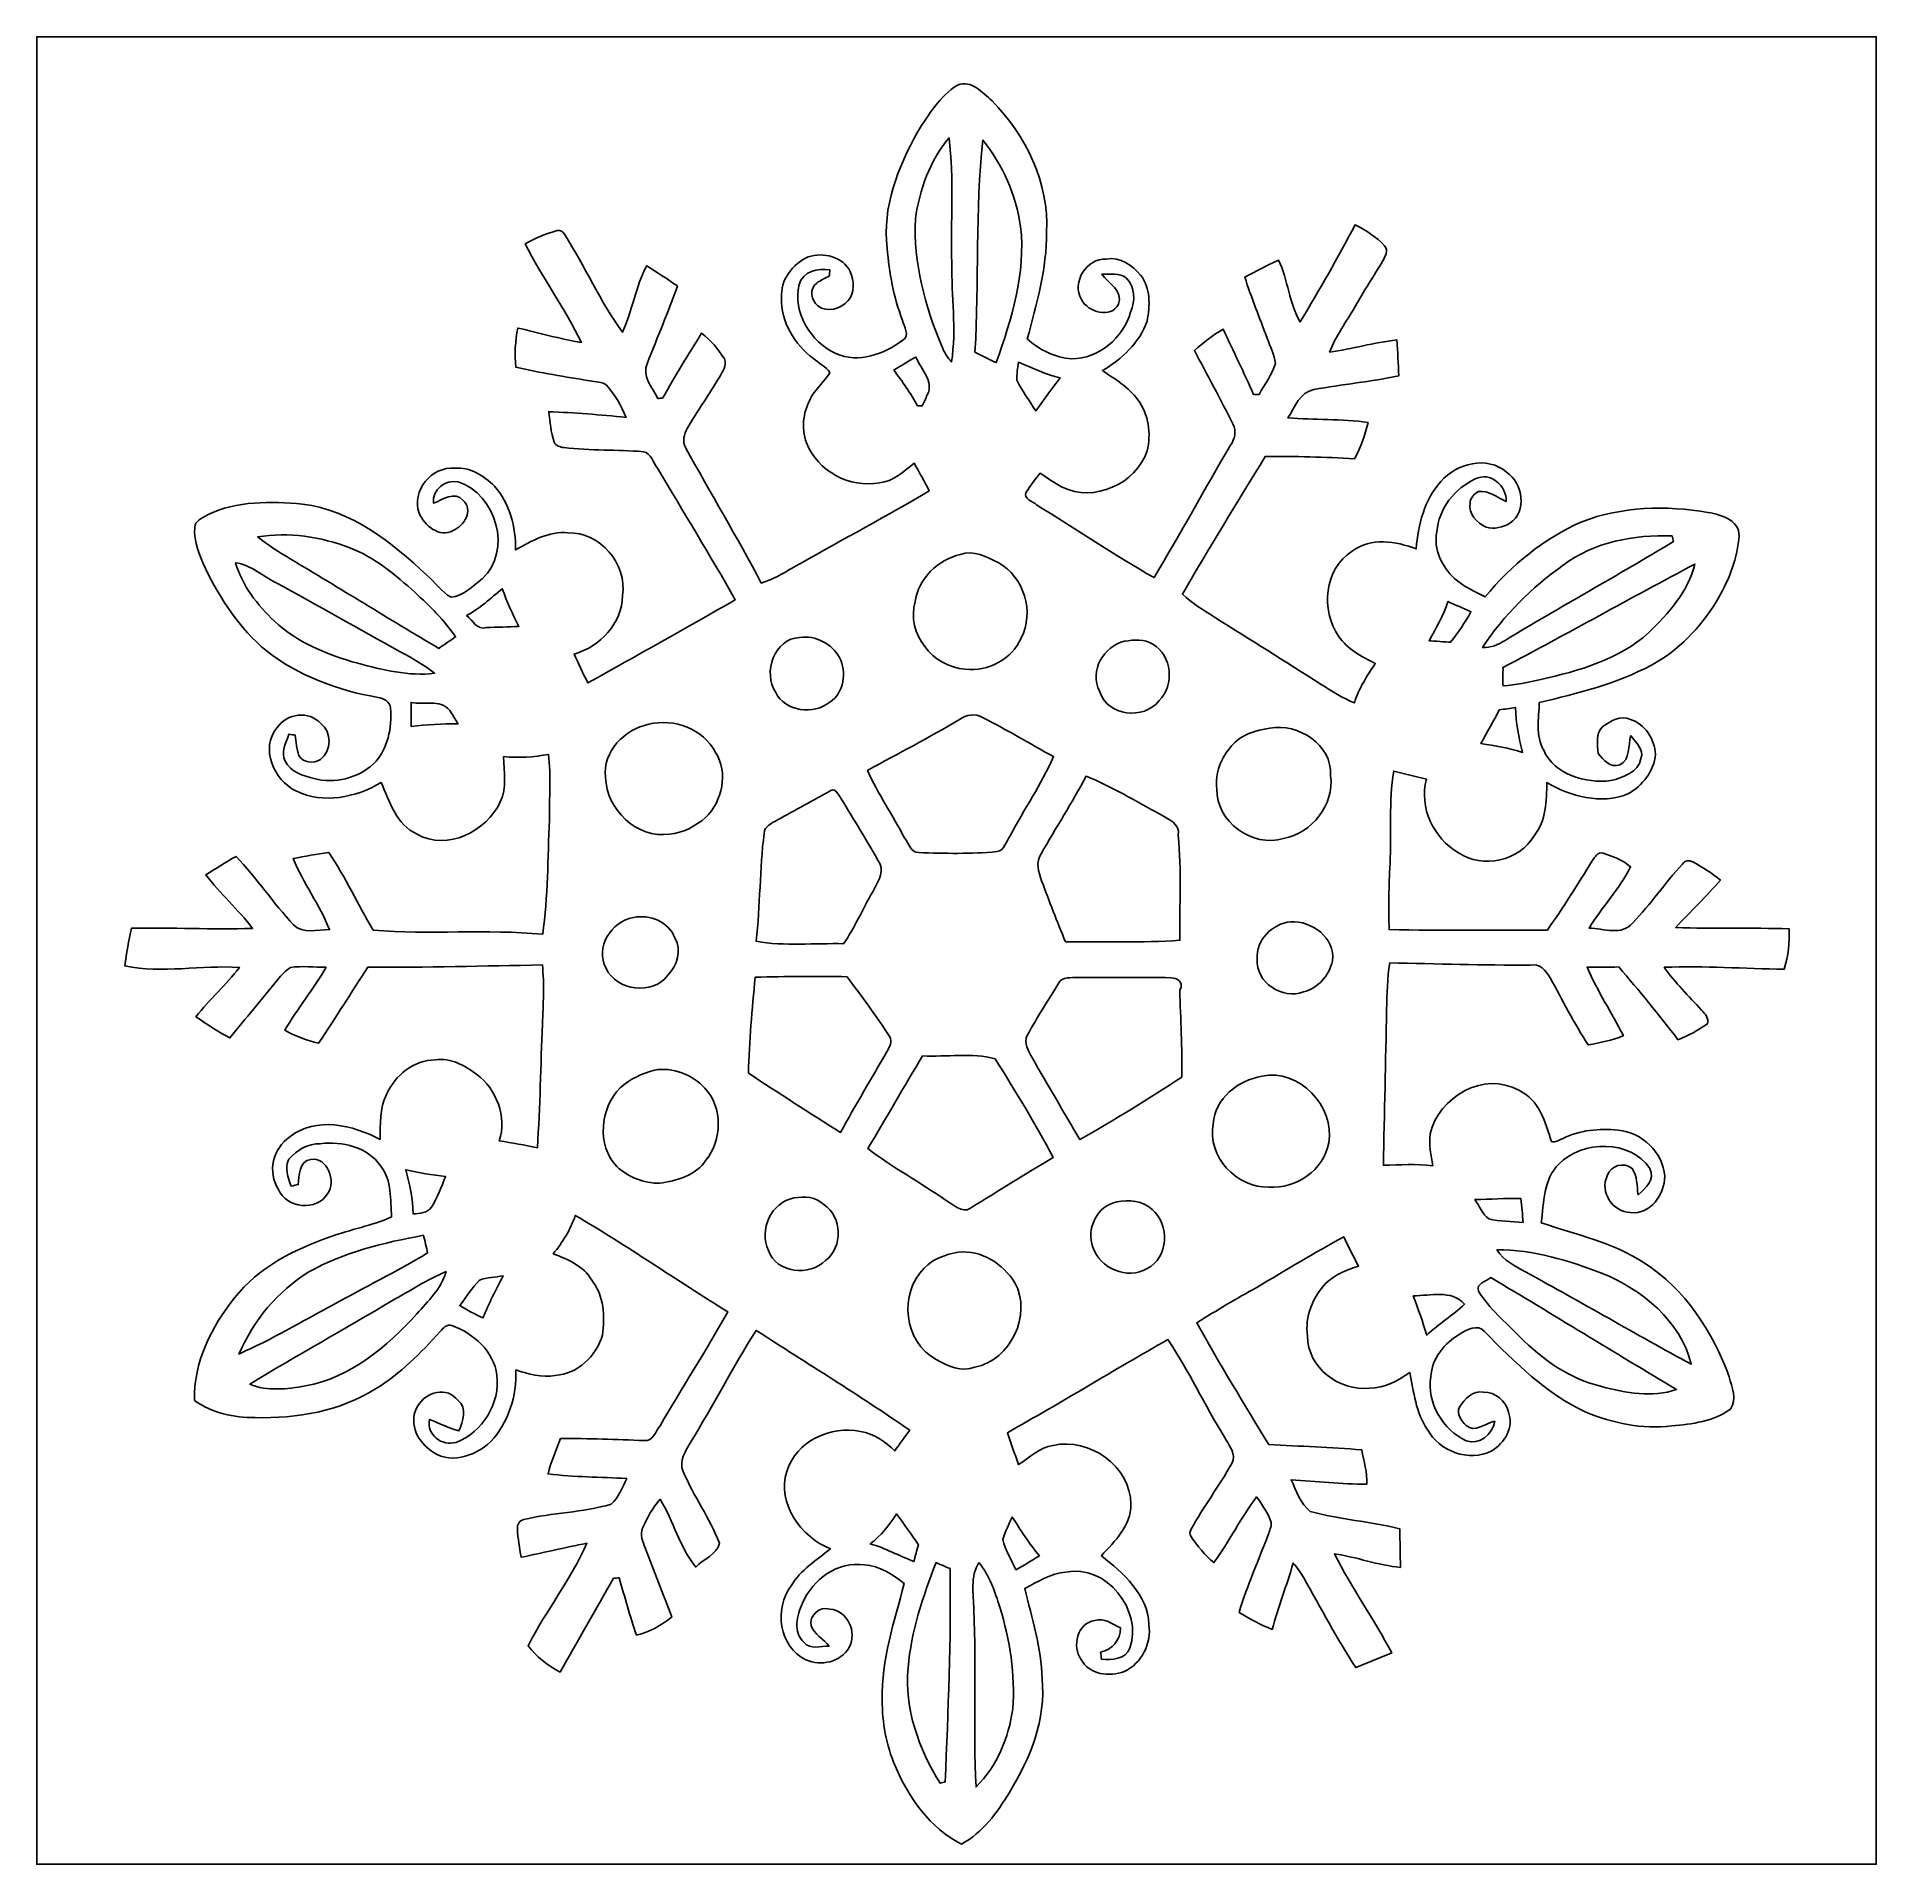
# Model space of a CAD drawing. Header units: centimetres. Extents: x -16.8 to 16.8, y -16.7 to 16.7.
import ezdxf

# ---------------------------------------------------------------- set-up
doc = ezdxf.new("R2010")
doc.units = ezdxf.units.CM
doc.header["$MEASUREMENT"] = 0
doc.layers.add('Layer 1', color=7, linetype='Continuous')

msp = doc.modelspace()

# ---------------------------------------------------------------- linework, layer by layer
at = {"layer": 'Layer 1', "color": 7}
for points, knots in [([(-16.77458, 16.66875), (-16.77458, 16.66875), (16.77458, 16.66875), (16.77458, 16.66875), (16.77458, 16.66875), (16.77458, 16.66875), (16.77458, -16.66875), (16.77458, -16.66875), (16.77458, -16.66875), (16.77458, -16.66875), (-16.77458, -16.66875), (-16.77458, -16.66875), (-16.77458, -16.66875), (-16.77458, -16.66875), (-16.77458, 16.66875), (-16.77458, 16.66875), (-16.77458, 16.66875), (-16.77458, 16.66875), (-16.77458, 16.66875), (-16.77458, 16.66875)], [0, 0, 0, 0, 0.16666667, 0.16666667, 0.16666667, 0.16666667, 0.33333333, 0.33333333, 0.33333333, 0.33333333, 0.5, 0.5, 0.5, 0.5, 0.66666667, 0.66666667, 0.66666667, 0.66666667, 1, 1, 1, 1]), ([(0.01658, 15.78857), (-0.30409, 15.58043), (-0.51223, 15.24635), (-0.71085, 14.92885), (-0.71085, 14.92885), (-1.07139, 14.28856), (-1.35537, 13.55901), (-1.26577, 12.81183), (-1.26577, 12.81183), (-1.22626, 12.36416), (-1.14935, 11.91613), (-0.9846, 11.49562), (-0.9846, 11.49562), (-0.96238, 11.38767), (-0.84138, 11.2208), (-0.97614, 11.13614), (-0.97614, 11.13614), (-1.31763, 10.88178), (-1.78364, 10.70681), (-2.20063, 10.88849), (-2.20063, 10.88849), (-2.66065, 11.10086), (-2.99156, 11.64378), (-2.87196, 12.14967), (-2.87196, 12.14967), (-2.80282, 12.38814), (-2.52906, 12.45517), (-2.30964, 12.41601), (-2.30964, 12.41601), (-2.31175, 12.3885), (-2.31563, 12.33311), (-2.31775, 12.30559), (-2.31775, 12.30559), (-2.39607, 12.26573), (-2.47721, 12.22939), (-2.54776, 12.17612), (-2.54776, 12.17612), (-2.68887, 12.08546), (-2.65324, 11.85016), (-2.52624, 11.7602), (-2.52624, 11.7602), (-2.36255, 11.62509), (-2.10467, 11.70552), (-1.97732, 11.8558), (-1.97732, 11.8558), (-1.84644, 11.99938), (-1.87008, 12.21881), (-1.9371, 12.38673), (-1.9371, 12.38673), (-2.07222, 12.65555), (-2.43134, 12.74833), (-2.70334, 12.65237), (-2.70334, 12.65237), (-2.99297, 12.5289), (-3.21416, 12.22728), (-3.19017, 11.90484), (-3.19017, 11.90484), (-3.20569, 11.46493), (-2.95487, 11.05641), (-2.60985, 10.801), (-2.60985, 10.801), (-2.51354, 10.71174), (-2.37702, 10.65671), (-2.30893, 10.53888), (-2.30893, 10.53888), (-2.40559, 10.3886), (-2.54141, 10.26724), (-2.63737, 10.11626), (-2.63737, 10.11626), (-2.78836, 9.85873), (-2.84409, 9.5437), (-2.73544, 9.25901), (-2.73544, 9.25901), (-2.53541, 8.74854), (-1.94733, 8.42645), (-1.40688, 8.53334), (-1.40688, 8.53334), (-1.149, 8.54957), (-0.96626, 8.7436), (-0.77117, 8.88824), (-0.77117, 8.88824), (-0.67804, 8.72208), (-0.58596, 8.55557), (-0.49636, 8.38764), (-0.49636, 8.38764), (-1.2633, 7.92621), (-2.05775, 7.51134), (-2.83457, 7.06684), (-2.83457, 7.06684), (-3.0734, 6.9402), (-3.29847, 6.77933), (-3.56094, 6.70384), (-3.56094, 6.70384), (-4.00262, 7.53745), (-4.48628, 8.34849), (-4.94242, 9.17399), (-4.94242, 9.17399), (-5.00415, 9.28441), (-4.97205, 9.42199), (-4.90961, 9.52535), (-4.90961, 9.52535), (-4.72334, 9.84321), (-4.51238, 10.14589), (-4.32294, 10.46198), (-4.32294, 10.46198), (-4.26826, 10.56393), (-4.17724, 10.66588), (-4.23404, 10.79465), (-4.23404, 10.79465), (-4.34622, 10.97139), (-4.48381, 11.13437), (-4.64855, 11.26419), (-4.64855, 11.26419), (-4.88456, 10.86944), (-5.14033, 10.48597), (-5.35623, 10.07921), (-5.35623, 10.07921), (-5.37916, 10.0771), (-5.42572, 10.07322), (-5.44901, 10.0711), (-5.44901, 10.0711), (-5.5439, 10.27359), (-5.74957, 10.48385), (-5.63809, 10.71845), (-5.63809, 10.71845), (-5.45253, 11.18517), (-5.25851, 11.64872), (-5.08988, 12.1225), (-5.08988, 12.1225), (-5.27262, 12.25162), (-5.46206, 12.37051), (-5.65044, 12.49045), (-5.65044, 12.49045), (-5.85858, 12.11121), (-5.90903, 11.66848), (-6.09247, 11.27831), (-6.09247, 11.27831), (-6.50064, 11.83852), (-6.7758, 12.4841), (-7.15045, 13.06654), (-7.15045, 13.06654), (-7.18079, 13.10852), (-7.22559, 13.15367), (-7.28204, 13.13356), (-7.28204, 13.13356), (-7.48806, 13.08065), (-7.68421, 12.99422), (-7.86977, 12.8905), (-7.86977, 12.8905), (-7.55156, 12.27737), (-7.1441, 11.71328), (-6.84177, 11.09133), (-6.84177, 11.09133), (-7.23477, 11.15236), (-7.61436, 11.27231), (-8.00276, 11.35521), (-8.00276, 11.35521), (-8.04545, 11.1192), (-8.06732, 10.87967), (-8.03557, 10.64048), (-8.03557, 10.64048), (-7.58931, 10.53924), (-7.1374, 10.46445), (-6.68549, 10.39389), (-6.68549, 10.39389), (-6.58989, 10.36179), (-6.45936, 10.3819), (-6.37716, 10.30817), (-6.37716, 10.30817), (-6.22864, 10.13531), (-6.11046, 9.93704), (-6.0258, 9.72538), (-6.0258, 9.72538), (-6.49499, 9.773), (-6.9656, 9.81322), (-7.43726, 9.82839), (-7.43726, 9.82839), (-7.40763, 9.64389), (-7.4041, 9.45092), (-7.33707, 9.27417), (-7.33707, 9.27417), (-7.30885, 9.20291), (-7.22559, 9.18739), (-7.15857, 9.17363), (-7.15857, 9.17363), (-6.67808, 9.11648), (-6.19266, 9.13941), (-5.71077, 9.0999), (-5.71077, 9.0999), (-5.56966, 9.06851), (-5.53544, 8.8967), (-5.45183, 8.80004), (-5.45183, 8.80004), (-4.98158, 7.99818), (-4.49368, 7.20654), (-4.03401, 6.39868), (-4.03401, 6.39868), (-4.92478, 5.88363), (-5.82471, 5.38409), (-6.72324, 4.8828), (-6.72324, 4.8828), (-6.81214, 5.05495), (-6.89293, 5.23134), (-6.97477, 5.40702), (-6.97477, 5.40702), (-6.50169, 5.54038), (-6.09918, 5.97076), (-6.08965, 6.47488), (-6.08965, 6.47488), (-6.00322, 7.05132), (-6.50134, 7.63623), (-7.08695, 7.62), (-7.08695, 7.62), (-7.43973, 7.65351), (-7.74735, 7.47324), (-8.04192, 7.30885), (-8.04192, 7.30885), (-8.0324, 7.72301), (-8.14846, 8.15693), (-8.4268, 8.4709), (-8.4268, 8.4709), (-8.61836, 8.66069), (-8.87166, 8.82403), (-9.15353, 8.79828), (-9.15353, 8.79828), (-9.57333, 8.83356), (-9.94692, 8.38764), (-9.80228, 7.97877), (-9.80228, 7.97877), (-9.70668, 7.76217), (-9.42728, 7.51276), (-9.18245, 7.66233), (-9.18245, 7.66233), (-8.97361, 7.74665), (-8.80498, 8.03451), (-9.00113, 8.21443), (-9.00113, 8.21443), (-9.15388, 8.39082), (-9.3726, 8.21972), (-9.53946, 8.16081), (-9.53946, 8.16081), (-9.56804, 8.40422), (-9.32498, 8.59684), (-9.09144, 8.54992), (-9.09144, 8.54992), (-8.39823, 8.33579), (-8.09272, 7.28521), (-8.65117, 6.78109), (-8.65117, 6.78109), (-8.81909, 6.65092), (-8.99619, 6.46324), (-9.21844, 6.44313), (-9.21844, 6.44313), (-9.39236, 6.54473), (-9.51089, 6.71795), (-9.66188, 6.84777), (-9.66188, 6.84777), (-10.29864, 7.44467), (-11.03207, 8.03204), (-11.92671, 8.14458), (-11.92671, 8.14458), (-12.50597, 8.19185), (-13.12827, 8.21196), (-13.66308, 7.94632), (-13.66308, 7.94632), (-13.74951, 7.88494), (-13.89733, 7.84401), (-13.89415, 7.71419), (-13.89415, 7.71419), (-13.91708, 7.45419), (-13.79961, 7.20549), (-13.70013, 6.97159), (-13.70013, 6.97159), (-13.42708, 6.41138), (-13.07641, 5.87199), (-12.5917, 5.47194), (-12.5917, 5.47194), (-12.00503, 5.01015), (-11.28324, 4.74274), (-10.55229, 4.61786), (-10.55229, 4.61786), (-10.44646, 4.60304), (-10.33709, 4.53954), (-10.32193, 4.42419), (-10.32193, 4.42419), (-10.28982, 4.06153), (-10.37519, 3.67136), (-10.63378, 3.40254), (-10.63378, 3.40254), (-10.922, 3.14396), (-11.33969, 3.03459), (-11.71575, 3.13549), (-11.71575, 3.13549), (-11.91331, 3.18805), (-12.14543, 3.25543), (-12.24492, 3.45334), (-12.24492, 3.45334), (-12.32923, 3.61315), (-12.23045, 3.79377), (-12.17613, 3.94582), (-12.17613, 3.94582), (-12.1472, 3.94159), (-12.08934, 3.93312), (-12.06041, 3.92889), (-12.06041, 3.92889), (-12.04172, 3.80541), (-12.04031, 3.67665), (-11.9948, 3.55882), (-11.9948, 3.55882), (-11.92318, 3.41912), (-11.72139, 3.40642), (-11.59828, 3.48439), (-11.59828, 3.48439), (-11.40248, 3.64067), (-11.38379, 3.9878), (-11.5951, 4.13844), (-11.5951, 4.13844), (-11.80677, 4.38468), (-12.21811, 4.32753), (-12.39097, 4.06576), (-12.39097, 4.06576), (-12.70811, 3.69147), (-12.44988, 3.10586), (-12.04842, 2.91077), (-12.04842, 2.91077), (-11.55347, 2.66665), (-10.95128, 2.78906), (-10.49443, 3.06564), (-10.49443, 3.06564), (-10.34133, 2.71357), (-10.21644, 2.29553), (-9.83791, 2.12055), (-9.83791, 2.12055), (-9.28053, 1.80834), (-8.57603, 2.17241), (-8.32097, 2.71039), (-8.32097, 2.71039), (-8.19785, 2.97039), (-8.25359, 3.26073), (-8.25959, 3.53624), (-8.25959, 3.53624), (-7.98654, 3.51049), (-7.70996, 3.52707), (-7.44079, 3.57858), (-7.44079, 3.57858), (-7.39281, 3.18135), (-7.42809, 2.77989), (-7.42597, 2.3809), (-7.42597, 2.3809), (-7.45314, 1.68557), (-7.45314, 0.98672), (-7.54662, 0.29598), (-7.54662, 0.29598), (-8.57426, 0.39299), (-9.60931, 0.28575), (-10.63837, 0.37006), (-10.63837, 0.37006), (-10.91459, 0.83961), (-11.14319, 1.33703), (-11.4494, 1.78929), (-11.4494, 1.78929), (-11.66707, 1.75648), (-11.88403, 1.71873), (-12.09957, 1.67534), (-12.09957, 1.67534), (-11.91119, 1.22731), (-11.61521, 0.8322), (-11.43529, 0.381), (-11.43529, 0.381), (-11.65366, 0.38982), (-11.92495, 0.29139), (-12.09005, 0.46955), (-12.09005, 0.46955), (-12.46787, 0.86184), (-12.75927, 1.32786), (-13.14097, 1.71662), (-13.14097, 1.71662), (-13.32583, 1.6069), (-13.50998, 1.49578), (-13.69236, 1.38112), (-13.69236, 1.38112), (-13.42954, 1.03717), (-13.10181, 0.74895), (-12.83899, 0.40428), (-12.83899, 0.40428), (-13.57524, 0.37712), (-14.31184, 0.42192), (-15.04809, 0.40499), (-15.04809, 0.40499), (-15.09642, 0.17851), (-15.13769, -0.04974), (-15.16768, -0.27975), (-15.16768, -0.27975), (-14.48188, -0.4258), (-13.7735, -0.26211), (-13.07959, -0.30939), (-13.07959, -0.30939), (-13.31771, -0.63218), (-13.63169, -0.88935), (-13.87228, -1.21003), (-13.87228, -1.21003), (-13.67084, -1.34691), (-13.46729, -1.48167), (-13.25104, -1.59385), (-13.25104, -1.59385), (-12.96141, -1.23931), (-12.67037, -0.88583), (-12.38074, -0.53164), (-12.38074, -0.53164), (-12.31018, -0.45085), (-12.24139, -0.36336), (-12.14649, -0.3108), (-12.14649, -0.3108), (-11.93236, -0.27481), (-11.71222, -0.30974), (-11.49668, -0.30445), (-11.49668, -0.30445), (-11.72351, -0.70344), (-12.0202, -1.05798), (-12.2495, -1.45486), (-12.2495, -1.45486), (-12.05759, -1.56245), (-11.85122, -1.64289), (-11.63602, -1.69016), (-11.63602, -1.69016), (-11.32628, -1.23402), (-11.03842, -0.76376), (-10.73644, -0.30268), (-10.73644, -0.30268), (-9.67528, -0.3108), (-8.61448, -0.28293), (-7.55368, -0.26282), (-7.55368, -0.26282), (-7.51628, -0.62124), (-7.53851, -0.98284), (-7.5505, -1.34232), (-7.5505, -1.34232), (-7.58508, -2.09409), (-7.59389, -2.84692), (-7.64399, -3.59798), (-7.64399, -3.59798), (-7.87541, -3.55177), (-8.10719, -3.50802), (-8.34037, -3.47239), (-8.34037, -3.47239), (-8.19538, -3.03389), (-8.39011, -2.53224), (-8.75101, -2.25919), (-8.75101, -2.25919), (-8.96761, -2.10079), (-9.22479, -1.94874), (-9.5063, -1.99708), (-9.5063, -1.99708), (-9.89789, -1.99249), (-10.24184, -2.27789), (-10.39354, -2.62572), (-10.39354, -2.62572), (-10.53218, -2.8762), (-10.50537, -3.17147), (-10.51243, -3.44699), (-10.51243, -3.44699), (-11.00526, -3.181), (-11.68435, -3.02472), (-12.16096, -3.3969), (-12.16096, -3.3969), (-12.46046, -3.60751), (-12.57723, -4.04601), (-12.36486, -4.35751), (-12.36486, -4.35751), (-12.22516, -4.705), (-11.66248, -4.76462), (-11.47198, -4.43724), (-11.47198, -4.43724), (-11.30441, -4.21252), (-11.47233, -3.7659), (-11.7789, -3.81035), (-11.7789, -3.81035), (-11.99444, -3.84281), (-11.98951, -4.10845), (-12.00679, -4.26967), (-12.00679, -4.26967), (-12.04877, -4.27884), (-12.0904, -4.28801), (-12.13203, -4.29683), (-12.13203, -4.29683), (-12.19906, -4.1462), (-12.25515, -3.96134), (-12.17542, -3.80506), (-12.17542, -3.80506), (-12.03396, -3.63714), (-11.82864, -3.52037), (-11.60427, -3.52425), (-11.60427, -3.52425), (-11.20387, -3.47909), (-10.73573, -3.57964), (-10.49973, -3.93594), (-10.49973, -3.93594), (-10.29194, -4.19806), (-10.33004, -4.55013), (-10.30323, -4.86163), (-10.30323, -4.86163), (-10.66306, -5.02179), (-11.0557, -5.08706), (-11.4233, -5.22464), (-11.4233, -5.22464), (-12.08052, -5.44936), (-12.73316, -5.78238), (-13.17061, -6.33836), (-13.17061, -6.33836), (-13.58971, -6.86611), (-13.91991, -7.51734), (-13.89627, -8.20737), (-13.89627, -8.20737), (-13.5763, -8.43774), (-13.17731, -8.52382), (-12.78855, -8.5217), (-12.78855, -8.5217), (-12.03184, -8.5411), (-11.24444, -8.40599), (-10.59462, -7.99818), (-10.59462, -7.99818), (-10.14518, -7.72019), (-9.76842, -7.34201), (-9.41846, -6.94972), (-9.41846, -6.94972), (-9.35919, -6.89539), (-9.29605, -6.80297), (-9.20362, -6.84248), (-9.20362, -6.84248), (-8.80886, -6.98324), (-8.43774, -7.31308), (-8.382, -7.74735), (-8.382, -7.74735), (-8.32026, -8.25782), (-8.64517, -8.79369), (-9.1253, -8.9729), (-9.1253, -8.9729), (-9.38601, -9.04734), (-9.66929, -8.83955), (-9.61249, -8.55592), (-9.61249, -8.55592), (-9.43469, -8.62753), (-9.26112, -8.70938), (-9.07627, -8.76335), (-9.07627, -8.76335), (-9.00218, -8.59331), (-8.91434, -8.3439), (-9.09003, -8.20843), (-9.09003, -8.20843), (-9.28546, -7.94844), (-9.68516, -8.05109), (-9.82416, -8.30827), (-9.82416, -8.30827), (-10.00054, -8.57673), (-9.84956, -8.94045), (-9.60296, -9.10802), (-9.60296, -9.10802), (-9.27488, -9.39377), (-8.78452, -9.23361), (-8.49912, -8.96373), (-8.49912, -8.96373), (-8.17139, -8.61554), (-8.01934, -8.12341), (-8.03663, -7.64999), (-8.03663, -7.64999), (-7.80627, -7.72548), (-7.56391, -7.79745), (-7.31943, -7.75018), (-7.31943, -7.75018), (-6.90845, -7.72866), (-6.57154, -7.3974), (-6.4576, -7.01675), (-6.4576, -7.01675), (-6.40821, -6.67667), (-6.42726, -6.29461), (-6.65127, -6.01592), (-6.65127, -6.01592), (-6.79838, -5.75451), (-7.08872, -5.63421), (-7.35542, -5.53191), (-7.35542, -5.53191), (-7.18185, -5.32306), (-7.03897, -5.09094), (-6.9536, -4.83235), (-6.9536, -4.83235), (-6.00781, -5.38762), (-5.10611, -6.01451), (-4.17195, -6.58918), (-4.17195, -6.58918), (-4.56142, -7.29509), (-5.00204, -7.97172), (-5.40632, -8.66951), (-5.40632, -8.66951), (-5.4864, -8.76794), (-5.5372, -8.95597), (-5.6956, -8.94115), (-5.6956, -8.94115), (-6.20395, -8.91681), (-6.71301, -8.90058), (-7.22207, -8.90376), (-7.22207, -8.90376), (-7.30673, -9.11472), (-7.39458, -9.32603), (-7.44784, -9.54793), (-7.44784, -9.54793), (-6.9723, -9.60755), (-6.49217, -9.60579), (-6.01416, -9.6333), (-6.01416, -9.6333), (-6.09635, -9.79382), (-6.16091, -9.98185), (-6.30096, -10.10073), (-6.30096, -10.10073), (-6.82025, -10.25454), (-7.37059, -10.2556), (-7.89658, -10.38119), (-7.89658, -10.38119), (-7.97489, -10.39707), (-8.01476, -10.47821), (-8.00947, -10.55264), (-8.00947, -10.55264), (-8.00029, -10.7255), (-7.97066, -10.89801), (-7.9375, -11.06876), (-7.9375, -11.06876), (-7.53851, -10.98515), (-7.14163, -10.89272), (-6.74229, -10.81193), (-6.74229, -10.81193), (-7.02557, -11.4741), (-7.49053, -12.04207), (-7.81262, -12.68271), (-7.81262, -12.68271), (-7.66586, -12.88874), (-7.45102, -13.04008), (-7.23124, -13.16249), (-7.23124, -13.16249), (-6.90633, -12.59205), (-6.58389, -12.02055), (-6.25475, -11.45293), (-6.25475, -11.45293), (-6.22935, -11.45117), (-6.17855, -11.44729), (-6.1535, -11.44552), (-6.1535, -11.44552), (-6.04908, -11.79371), (-5.95912, -12.14649), (-5.83494, -12.48869), (-5.83494, -12.48869), (-5.59999, -12.4266), (-5.37704, -12.31759), (-5.19289, -12.15743), (-5.19289, -12.15743), (-5.35728, -11.73797), (-5.51568, -11.31641), (-5.68078, -10.89766), (-5.68078, -10.89766), (-5.72029, -10.78371), (-5.77709, -10.65636), (-5.72453, -10.53747), (-5.72453, -10.53747), (-5.64444, -10.34768), (-5.53967, -10.16635), (-5.40385, -10.01113), (-5.40385, -10.01113), (-5.16255, -10.41012), (-5.05107, -10.88425), (-4.75439, -11.24797), (-4.75439, -11.24797), (-4.62527, -11.10227), (-4.36492, -11.01937), (-4.32506, -10.81476), (-4.32506, -10.81476), (-4.49756, -10.35614), (-4.79354, -9.95433), (-4.98546, -9.50419), (-4.98546, -9.50419), (-5.06624, -9.31192), (-4.94206, -9.13483), (-4.85105, -8.97749), (-4.85105, -8.97749), (-4.43936, -8.30263), (-4.07882, -7.59742), (-3.65266, -6.93103), (-3.65266, -6.93103), (-2.7178, -7.53569), (-1.76671, -8.11777), (-0.85231, -8.75277), (-0.85231, -8.75277), (-0.9465, -8.87624), (-1.03646, -9.00218), (-1.12607, -9.12954), (-1.12607, -9.12954), (-1.29963, -8.96091), (-1.50777, -8.81451), (-1.75119, -8.77323), (-1.75119, -8.77323), (-2.29341, -8.6614), (-2.927, -8.95138), (-3.09563, -9.50172), (-3.09563, -9.50172), (-3.2766, -10.08874), (-2.84163, -10.70292), (-2.29941, -10.91353), (-2.29941, -10.91353), (-2.55376, -11.12167), (-2.84551, -11.29665), (-3.01484, -11.58981), (-3.01484, -11.58981), (-3.3341, -11.99797), (-3.23497, -12.71023), (-2.74532, -12.93954), (-2.74532, -12.93954), (-2.47615, -13.05948), (-2.10679, -12.98646), (-1.96039, -12.71552), (-1.96039, -12.71552), (-1.80587, -12.43506), (-1.98684, -12.04172), (-2.31069, -12.01349), (-2.31069, -12.01349), (-2.49873, -11.95811), (-2.69099, -12.13344), (-2.65254, -12.31865), (-2.65254, -12.31865), (-2.58904, -12.47387), (-2.42711, -12.5603), (-2.32304, -12.68801), (-2.32304, -12.68801), (-2.47474, -12.69189), (-2.66841, -12.7575), (-2.77954, -12.62239), (-2.77954, -12.62239), (-2.98873, -12.43542), (-2.91112, -12.12779), (-2.80846, -11.90449), (-2.80846, -11.90449), (-2.62502, -11.47198), (-2.16182, -11.13402), (-1.68028, -11.20704), (-1.68028, -11.20704), (-1.40335, -11.22856), (-1.1624, -11.37673), (-0.95321, -11.54818), (-0.95321, -11.54818), (-1.13771, -12.24386), (-1.36878, -12.94236), (-1.35431, -13.67014), (-1.35431, -13.67014), (-1.35961, -14.08289), (-1.27917, -14.49564), (-1.12007, -14.87664), (-1.12007, -14.87664), (-0.86642, -15.45237), (-0.4886, -16.01223), (0.08961, -16.3008), (0.08961, -16.3008), (0.4759, -16.09019), (0.74436, -15.72789), (0.9652, -15.35748), (0.9652, -15.35748), (1.34514, -14.73906), (1.63654, -14.02397), (1.56104, -13.28314), (1.56104, -13.28314), (1.55257, -12.71905), (1.37372, -12.18177), (1.24566, -11.63849), (1.24566, -11.63849), (1.48484, -11.51714), (1.71838, -11.36156), (1.99355, -11.3411), (1.99355, -11.3411), (2.72803, -11.18023), (3.40148, -12.04242), (3.16442, -12.7254), (3.16442, -12.7254), (3.08363, -12.93072), (2.83069, -12.95012), (2.64301, -12.92966), (2.64301, -12.92966), (2.63807, -12.88662), (2.63313, -12.84393), (2.6289, -12.8016), (2.6289, -12.8016), (2.83845, -12.75045), (2.99402, -12.58535), (2.99261, -12.35639), (2.99261, -12.35639), (2.84339, -12.29325), (2.69557, -12.16131), (2.5213, -12.2241), (2.5213, -12.2241), (2.20557, -12.26361), (2.09938, -12.70353), (2.27365, -12.93213), (2.27365, -12.93213), (2.41512, -13.21752), (2.79471, -13.25421), (3.06282, -13.15226), (3.06282, -13.15226), (3.37679, -13.00198), (3.56411, -12.63967), (3.50767, -12.29572), (3.50767, -12.29572), (3.49391, -11.74856), (3.03565, -11.35697), (2.64336, -11.04053), (2.64336, -11.04053), (2.88854, -10.77419), (3.18276, -10.49408), (3.18135, -10.10356), (3.18135, -10.10356), (3.17712, -9.41141), (2.42182, -8.87448), (1.76107, -9.0297), (1.76107, -9.0297), (1.51518, -9.05969), (1.3335, -9.25089), (1.13206, -9.37683), (1.13206, -9.37683), (1.06504, -9.18316), (0.98672, -8.99372), (0.93028, -8.79651), (0.93028, -8.79651), (1.91206, -8.24265), (2.87338, -7.65175), (3.85516, -7.09648), (3.85516, -7.09648), (4.23686, -7.66692), (4.52579, -8.29204), (4.88668, -8.87518), (4.88668, -8.87518), (4.96006, -9.02018), (5.12163, -9.1881), (5.02003, -9.36025), (5.02003, -9.36025), (4.7879, -9.76771), (4.50779, -10.14765), (4.27919, -10.55793), (4.27919, -10.55793), (4.25873, -10.59639), (4.24321, -10.64331), (4.27461, -10.68176), (4.27461, -10.68176), (4.39102, -10.86097), (4.52826, -11.03171), (4.69512, -11.16753), (4.69512, -11.16753), (4.97417, -10.78054), (5.18583, -10.34909), (5.47405, -9.96879), (5.47405, -9.96879), (5.57636, -10.11449), (5.68184, -10.26301), (5.74146, -10.43234), (5.74146, -10.43234), (5.74146, -10.51101), (5.71112, -10.5858), (5.68678, -10.65989), (5.68678, -10.65989), (5.50545, -11.12979), (5.29943, -11.59193), (5.15479, -12.07523), (5.15479, -12.07523), (5.35023, -12.18882), (5.54602, -12.30454), (5.75839, -12.38462), (5.75839, -12.38462), (5.87199, -11.97716), (6.02086, -11.58099), (6.14151, -11.17565), (6.14151, -11.17565), (6.21347, -11.25961), (6.27944, -11.34921), (6.33377, -11.44623), (6.33377, -11.44623), (6.64669, -11.99303), (6.93526, -12.55501), (7.28239, -13.08135), (7.28239, -13.08135), (7.50111, -12.99245), (7.72019, -12.90461), (7.93891, -12.81536), (7.93891, -12.81536), (7.61506, -12.19835), (7.20549, -11.62897), (6.8961, -11.00455), (6.8961, -11.00455), (7.30038, -11.0677), (7.68773, -11.21304), (8.09554, -11.25467), (8.09554, -11.25467), (8.09519, -11.01866), (8.0899, -10.7823), (8.08426, -10.54735), (8.08426, -10.54735), (7.54521, -10.41435), (6.98571, -10.38507), (6.45195, -10.23232), (6.45195, -10.23232), (6.27027, -10.09086), (6.20148, -9.85414), (6.1027, -9.65482), (6.1027, -9.65482), (6.56272, -9.68446), (7.02204, -9.73878), (7.48383, -9.73526), (7.48383, -9.73526), (7.49759, -9.52359), (7.42491, -9.31792), (7.39211, -9.11119), (7.39211, -9.11119), (6.82837, -9.0551), (6.26181, -9.04593), (5.69666, -9.01382), (5.69666, -9.01382), (5.24722, -8.27969), (4.79884, -7.54415), (4.38291, -6.79062), (4.38291, -6.79062), (4.7431, -6.56731), (5.10575, -6.34753), (5.47829, -6.14574), (5.47829, -6.14574), (6.00181, -5.83142), (6.52498, -5.51674), (7.06155, -5.22499), (7.06155, -5.22499), (7.14516, -5.40526), (7.23759, -5.582), (7.33319, -5.75627), (7.33319, -5.75627), (7.11729, -5.82083), (6.90633, -5.91432), (6.73806, -6.06778), (6.73806, -6.06778), (6.49852, -6.32777), (6.34647, -6.67773), (6.40468, -7.03721), (6.40468, -7.03721), (6.39868, -7.60659), (6.98535, -8.04616), (7.53039, -7.98477), (7.53039, -7.98477), (7.80591, -7.9883), (8.04616, -7.84366), (8.26911, -7.70008), (8.26911, -7.70008), (8.34143, -8.05321), (8.37459, -8.42821), (8.58626, -8.73407), (8.58626, -8.73407), (8.80392, -9.13624), (9.34544, -9.34191), (9.76207, -9.12671), (9.76207, -9.12671), (9.9949, -8.98878), (10.1727, -8.68962), (10.06616, -8.41975), (10.06616, -8.41975), (10.01783, -8.21478), (9.82839, -8.05074), (9.61496, -8.0578), (9.61496, -8.0578), (9.41529, -8.02393), (9.26712, -8.17774), (9.1761, -8.33085), (9.1761, -8.33085), (9.10978, -8.44938), (9.21209, -8.58167), (9.29287, -8.66422), (9.29287, -8.66422), (9.45092, -8.80745), (9.64953, -8.61871), (9.8171, -8.58838), (9.8171, -8.58838), (9.77582, -8.82544), (9.53841, -9.03217), (9.2964, -8.94397), (9.2964, -8.94397), (8.86742, -8.74713), (8.57709, -8.2483), (8.64835, -7.77628), (8.64835, -7.77628), (8.67304, -7.44396), (8.90023, -7.15363), (9.18527, -6.99558), (9.18527, -6.99558), (9.31086, -6.9155), (9.5056, -6.80685), (9.62731, -6.95219), (9.62731, -6.95219), (10.18434, -7.50958), (10.75161, -8.08531), (11.47798, -8.42081), (11.47798, -8.42081), (11.97081, -8.62542), (12.51232, -8.73654), (13.04678, -8.67375), (13.04678, -8.67375), (13.41579, -8.63459), (13.80843, -8.59931), (14.11464, -8.36436), (14.11464, -8.36436), (14.25116, -8.1915), (14.13298, -7.96219), (14.09524, -7.77628), (14.09524, -7.77628), (13.79008, -6.95784), (13.2902, -6.17361), (12.54019, -5.69807), (12.54019, -5.69807), (11.97222, -5.32271), (11.29877, -5.18407), (10.66447, -4.96746), (10.66447, -4.96746), (10.71668, -4.59952), (10.70116, -4.17407), (10.98621, -3.89502), (10.98621, -3.89502), (11.41659, -3.45899), (12.28901, -3.44452), (12.64567, -3.9751), (12.64567, -3.9751), (12.75045, -4.1843), (12.57053, -4.33529), (12.43118, -4.45523), (12.43118, -4.45523), (12.40684, -4.29331), (12.42131, -4.11621), (12.3257, -3.9751), (12.3257, -3.9751), (12.17648, -3.85339), (11.92671, -3.91724), (11.86956, -4.10845), (11.86956, -4.10845), (11.7221, -4.40231), (11.97398, -4.77767), (12.29289, -4.77908), (12.29289, -4.77908), (12.65837, -4.82424), (12.91625, -4.44782), (12.91802, -4.11974), (12.91802, -4.11974), (12.89015, -3.68406), (12.49856, -3.3147), (12.06853, -3.27872), (12.06853, -3.27872), (11.72386, -3.23956), (11.36262, -3.27589), (11.05112, -3.43535), (11.05112, -3.43535), (10.98691, -3.45652), (10.91918, -3.5119), (10.84968, -3.48509), (10.84968, -3.48509), (10.7442, -3.13126), (10.62108, -2.71498), (10.25419, -2.55058), (10.25419, -2.55058), (9.6199, -2.19216), (8.79157, -2.67441), (8.63882, -3.34574), (8.63882, -3.34574), (8.61483, -3.53907), (8.65576, -3.73521), (8.68715, -3.92642), (8.68715, -3.92642), (8.388, -3.89255), (8.08708, -3.90984), (7.78757, -3.91689), (7.78757, -3.91689), (7.80203, -2.96968), (7.82884, -2.02283), (7.84507, -1.07597), (7.84507, -1.07597), (7.85319, -0.79199), (7.85283, -0.50588), (7.90222, -0.22543), (7.90222, -0.22543), (8.75489, -0.24342), (9.6072, -0.26564), (10.46021, -0.27058), (10.46021, -0.27058), (10.63484, -0.22543), (10.75161, -0.36901), (10.82604, -0.49812), (10.82604, -0.49812), (11.0557, -0.90805), (11.26561, -1.32927), (11.52172, -1.72367), (11.52172, -1.72367), (11.73903, -1.6824), (11.95952, -1.64112), (12.16413, -1.55328), (12.16413, -1.55328), (11.94576, -1.13559), (11.69035, -0.73731), (11.5002, -0.30586), (11.5002, -0.30586), (11.69282, -0.30339), (11.88614, -0.30163), (12.07946, -0.30092), (12.07946, -0.30092), (12.44917, -0.73378), (12.81642, -1.17016), (13.1572, -1.62666), (13.1572, -1.62666), (13.34911, -1.55751), (13.52585, -1.45309), (13.69483, -1.33985), (13.69483, -1.33985), (13.72905, -1.24072), (13.65144, -1.15288), (13.58935, -1.08656), (13.58935, -1.08656), (13.35511, -0.83256), (13.1064, -0.59055), (12.90743, -0.30692), (12.90743, -0.30692), (13.63733, -0.27693), (14.36687, -0.33373), (15.09677, -0.34149), (15.09677, -0.34149), (15.17227, -0.10231), (15.19449, 0.14711), (15.18426, 0.39723), (15.18426, 0.39723), (14.49564, 0.41381), (13.80702, 0.39617), (13.11875, 0.41839), (13.11875, 0.41839), (13.38368, 0.71261), (13.67719, 0.98037), (13.93155, 1.28411), (13.93155, 1.28411), (13.77738, 1.41182), (13.60805, 1.52083), (13.43237, 1.61466), (13.43237, 1.61466), (13.37098, 1.64677), (13.27679, 1.65347), (13.24257, 1.57586), (13.24257, 1.57586), (12.92366, 1.23331), (12.65943, 0.84314), (12.33311, 0.50694), (12.33311, 0.50694), (12.13873, 0.25894), (11.80324, 0.40287), (11.5376, 0.40993), (11.5376, 0.40993), (11.77572, 0.79128), (12.09216, 1.12571), (12.29466, 1.52682), (12.29466, 1.52682), (12.15425, 1.65029), (11.9701, 1.71838), (11.79477, 1.77341), (11.79477, 1.77341), (11.69494, 1.80516), (11.64202, 1.7018), (11.59439, 1.63477), (11.59439, 1.63477), (11.33052, 1.20826), (11.06487, 0.78246), (10.77701, 0.37112), (10.77701, 0.37112), (9.81498, 0.37394), (8.85296, 0.35878), (7.89129, 0.38171), (7.89129, 0.38171), (7.87964, 0.78176), (7.88529, 1.18216), (7.90822, 1.58115), (7.90822, 1.58115), (7.93432, 2.14454), (7.88247, 2.71392), (7.97454, 3.27237), (7.97454, 3.27237), (8.17316, 3.22333), (8.37142, 3.17324), (8.57179, 3.12632), (8.57179, 3.12632), (8.43209, 2.60809), (8.70126, 2.04788), (9.15564, 1.78329), (9.15564, 1.78329), (9.59697, 1.48661), (10.26583, 1.63054), (10.53571, 2.09444), (10.53571, 2.09444), (10.75937, 2.36538), (10.76149, 2.73191), (10.76678, 3.06458), (10.76678, 3.06458), (11.20775, 2.80776), (11.74856, 2.65889), (12.24492, 2.85574), (12.24492, 2.85574), (12.50915, 3.0032), (12.72434, 3.27166), (12.74939, 3.58069), (12.74939, 3.58069), (12.72787, 3.85551), (12.56453, 4.13138), (12.29042, 4.21464), (12.29042, 4.21464), (12.11651, 4.29895), (11.92742, 4.18747), (11.78983, 4.08552), (11.78983, 4.08552), (11.64696, 3.96558), (11.69564, 3.75532), (11.7027, 3.59339), (11.7027, 3.59339), (11.79477, 3.48368), (11.93482, 3.31576), (12.0964, 3.38843), (12.0964, 3.38843), (12.2996, 3.47416), (12.24033, 3.75179), (12.30207, 3.9183), (12.30207, 3.9183), (12.38603, 3.79695), (12.54654, 3.66924), (12.4841, 3.50344), (12.4841, 3.50344), (12.43506, 3.24556), (12.15108, 3.15701), (11.932, 3.09845), (11.932, 3.09845), (11.48327, 3.04412), (10.90612, 3.19934), (10.71033, 3.65301), (10.71033, 3.65301), (10.55758, 3.91689), (10.62073, 4.23474), (10.62955, 4.52438), (10.62955, 4.52438), (11.32981, 4.69018), (12.04031, 4.8641), (12.67813, 5.20806), (12.67813, 5.20806), (13.17096, 5.46876), (13.56113, 5.89139), (13.85641, 6.35811), (13.85641, 6.35811), (14.06172, 6.7056), (14.22753, 7.09083), (14.26598, 7.49547), (14.26598, 7.49547), (14.33019, 7.8299), (13.96224, 7.95126), (13.70647, 7.99253), (13.70647, 7.99253), (12.94483, 8.122), (12.13273, 8.10154), (11.40566, 7.82214), (11.40566, 7.82214), (10.71598, 7.5184), (10.12049, 7.02733), (9.64036, 6.45125), (9.64036, 6.45125), (9.44598, 6.54826), (9.2456, 6.64351), (9.08015, 6.78603), (9.08015, 6.78603), (8.85719, 7.0044), (8.69421, 7.31802), (8.76159, 7.63764), (8.76159, 7.63764), (8.79122, 8.05921), (9.08756, 8.42786), (9.46291, 8.60249), (9.46291, 8.60249), (9.72961, 8.74501), (10.04676, 8.47443), (10.02312, 8.18974), (10.02312, 8.18974), (9.85943, 8.26135), (9.71303, 8.4014), (9.51936, 8.37142), (9.51936, 8.37142), (9.44174, 8.33226), (9.37331, 8.25641), (9.3659, 8.16716), (9.3659, 8.16716), (9.32674, 7.96008), (9.49642, 7.8045), (9.65976, 7.71984), (9.65976, 7.71984), (9.80405, 7.68315), (9.96632, 7.71737), (10.09403, 7.79286), (10.09403, 7.79286), (10.41118, 8.01052), (10.33074, 8.52629), (10.03265, 8.72631), (10.03265, 8.72631), (9.68163, 9.02935), (9.11789, 8.89035), (8.83532, 8.55662), (8.83532, 8.55662), (8.53193, 8.21831), (8.41834, 7.76817), (8.38482, 7.32684), (8.38482, 7.32684), (8.0137, 7.46654), (7.55262, 7.54521), (7.21572, 7.28274), (7.21572, 7.28274), (6.70666, 6.95854), (6.6361, 6.20748), (6.96912, 5.73405), (6.96912, 5.73405), (7.12541, 5.49381), (7.3914, 5.36434), (7.6387, 5.23628), (7.6387, 5.23628), (7.48524, 5.01121), (7.33707, 4.77802), (7.25664, 4.51591), (7.25664, 4.51591), (7.04356, 4.60657), (6.84742, 4.7311), (6.65198, 4.85352), (6.65198, 4.85352), (6.00745, 5.26874), (5.35552, 5.67267), (4.70676, 6.08118), (4.70676, 6.08118), (4.50568, 6.21206), (4.29577, 6.33412), (4.1208, 6.49958), (4.1208, 6.49958), (4.60869, 7.34624), (5.12269, 8.17845), (5.63174, 9.01241), (5.63174, 9.01241), (6.17467, 9.02088), (6.71724, 8.99971), (7.25946, 8.9722), (7.25946, 8.9722), (7.37729, 9.17681), (7.44679, 9.404), (7.50711, 9.63154), (7.50711, 9.63154), (7.02275, 9.70421), (6.53027, 9.67705), (6.04344, 9.71621), (6.04344, 9.71621), (6.17573, 9.90706), (6.26075, 10.19175), (6.52004, 10.23302), (6.52004, 10.23302), (7.03404, 10.32898), (7.5565, 10.37484), (8.06803, 10.4842), (8.06803, 10.4842), (8.05744, 10.70222), (8.04686, 10.92024), (8.03099, 11.1379), (8.03099, 11.1379), (7.61718, 11.08992), (7.21572, 10.97456), (6.80367, 10.91565), (6.80367, 10.91565), (6.91762, 11.21445), (7.11376, 11.47092), (7.26969, 11.74785), (7.26969, 11.74785), (7.42915, 12.03113), (7.61047, 12.30066), (7.77557, 12.58041), (7.77557, 12.58041), (7.81473, 12.66225), (7.88599, 12.77161), (7.80874, 12.85346), (7.80874, 12.85346), (7.66022, 13.01715), (7.46831, 13.13991), (7.2704, 13.23657), (7.2704, 13.23657), (6.95325, 12.63791), (6.61952, 12.04701), (6.27098, 11.46634), (6.27098, 11.46634), (6.06249, 11.80994), (6.04979, 12.23504), (5.87199, 12.59452), (5.87199, 12.59452), (5.66244, 12.50209), (5.46312, 12.3885), (5.25886, 12.28584), (5.25886, 12.28584), (5.37633, 11.90731), (5.52838, 11.54077), (5.66667, 11.16965), (5.66667, 11.16965), (5.71994, 11.01725), (5.80072, 10.87014), (5.81554, 10.70751), (5.81554, 10.70751), (5.75698, 10.50219), (5.61799, 10.33074), (5.5178, 10.14448), (5.5178, 10.14448), (5.4931, 10.14448), (5.44336, 10.14377), (5.41867, 10.14342), (5.41867, 10.14342), (5.24369, 10.54417), (5.04719, 10.93505), (4.86481, 11.33228), (4.86481, 11.33228), (4.67219, 11.22927), (4.50815, 11.08216), (4.33846, 10.94669), (4.33846, 10.94669), (4.57518, 10.49761), (4.81718, 10.05134), (5.04649, 9.59802), (5.04649, 9.59802), (5.10716, 9.47561), (5.07541, 9.32886), (4.99886, 9.22126), (4.99886, 9.22126), (4.52614, 8.41904), (4.08093, 7.60095), (3.60327, 6.80156), (3.60327, 6.80156), (2.87267, 7.21642), (2.1784, 7.69232), (1.46085, 8.12835), (1.46085, 8.12835), (1.39841, 8.19362), (1.20932, 8.23983), (1.27212, 8.36119), (1.27212, 8.36119), (1.34832, 8.48148), (1.43616, 8.59437), (1.52329, 8.70726), (1.52329, 8.70726), (1.65735, 8.62189), (1.78647, 8.52876), (1.92758, 8.45467), (1.92758, 8.45467), (2.50119, 8.16504), (3.27589, 8.51112), (3.47839, 9.11296), (3.47839, 9.11296), (3.55106, 9.42763), (3.50838, 9.78464), (3.30553, 10.04394), (3.30553, 10.04394), (3.14325, 10.27853), (2.89172, 10.42035), (2.66277, 10.5791), (2.66277, 10.5791), (3.01307, 10.789), (3.34081, 11.08675), (3.47627, 11.48221), (3.47627, 11.48221), (3.52989, 11.75808), (3.54401, 12.08758), (3.35668, 12.31935), (3.35668, 12.31935), (3.20816, 12.50139), (2.98379, 12.66119), (2.73509, 12.61286), (2.73509, 12.61286), (2.36996, 12.64214), (2.09621, 12.18636), (2.27824, 11.87521), (2.27824, 11.87521), (2.40277, 11.64272), (2.81058, 11.51961), (2.95592, 11.79124), (2.95592, 11.79124), (3.04553, 12.03642), (2.77107, 12.17471), (2.65007, 12.33805), (2.65007, 12.33805), (2.79929, 12.33382), (2.97004, 12.36768), (3.09668, 12.26855), (3.09668, 12.26855), (3.26355, 12.10663), (3.26037, 11.84839), (3.17465, 11.64661), (3.17465, 11.64661), (3.04871, 11.17706), (2.59151, 10.79324), (2.09903, 10.79288), (2.09903, 10.79288), (1.79705, 10.81581), (1.51377, 10.95622), (1.29046, 11.15695), (1.29046, 11.15695), (1.46297, 11.79336), (1.64677, 12.44036), (1.64324, 13.10569), (1.64324, 13.10569), (1.68839, 14.00104), (1.26683, 14.87311), (0.6477, 15.5), (0.6477, 15.5), (0.47272, 15.64534), (0.2734, 15.88946), (0.01658, 15.78857)], [0, 0, 0, 0, 0.00263852, 0.00263852, 0.00263852, 0.00263852, 0.00527704, 0.00527704, 0.00527704, 0.00527704, 0.00791557, 0.00791557, 0.00791557, 0.00791557, 0.01055409, 0.01055409, 0.01055409, 0.01055409, 0.01319261, 0.01319261, 0.01319261, 0.01319261, 0.01583113, 0.01583113, 0.01583113, 0.01583113, 0.01846966, 0.01846966, 0.01846966, 0.01846966, 0.02110818, 0.02110818, 0.02110818, 0.02110818, 0.0237467, 0.0237467, 0.0237467, 0.0237467, 0.02638522, 0.02638522, 0.02638522, 0.02638522, 0.02902375, 0.02902375, 0.02902375, 0.02902375, 0.03166227, 0.03166227, 0.03166227, 0.03166227, 0.03430079, 0.03430079, 0.03430079, 0.03430079, 0.03693931, 0.03693931, 0.03693931, 0.03693931, 0.03957784, 0.03957784, 0.03957784, 0.03957784, 0.04221636, 0.04221636, 0.04221636, 0.04221636, 0.04485488, 0.04485488, 0.04485488, 0.04485488, 0.0474934, 0.0474934, 0.0474934, 0.0474934, 0.05013193, 0.05013193, 0.05013193, 0.05013193, 0.05277045, 0.05277045, 0.05277045, 0.05277045, 0.05540897, 0.05540897, 0.05540897, 0.05540897, 0.05804749, 0.05804749, 0.05804749, 0.05804749, 0.06068602, 0.06068602, 0.06068602, 0.06068602, 0.06332454, 0.06332454, 0.06332454, 0.06332454, 0.06596306, 0.06596306, 0.06596306, 0.06596306, 0.06860158, 0.06860158, 0.06860158, 0.06860158, 0.07124011, 0.07124011, 0.07124011, 0.07124011, 0.07387863, 0.07387863, 0.07387863, 0.07387863, 0.07651715, 0.07651715, 0.07651715, 0.07651715, 0.07915567, 0.07915567, 0.07915567, 0.07915567, 0.0817942, 0.0817942, 0.0817942, 0.0817942, 0.08443272, 0.08443272, 0.08443272, 0.08443272, 0.08707124, 0.08707124, 0.08707124, 0.08707124, 0.08970976, 0.08970976, 0.08970976, 0.08970976, 0.09234828, 0.09234828, 0.09234828, 0.09234828, 0.09498681, 0.09498681, 0.09498681, 0.09498681, 0.09762533, 0.09762533, 0.09762533, 0.09762533, 0.10026385, 0.10026385, 0.10026385, 0.10026385, 0.10290237, 0.10290237, 0.10290237, 0.10290237, 0.1055409, 0.1055409, 0.1055409, 0.1055409, 0.10817942, 0.10817942, 0.10817942, 0.10817942, 0.11081794, 0.11081794, 0.11081794, 0.11081794, 0.11345646, 0.11345646, 0.11345646, 0.11345646, 0.11609499, 0.11609499, 0.11609499, 0.11609499, 0.11873351, 0.11873351, 0.11873351, 0.11873351, 0.12137203, 0.12137203, 0.12137203, 0.12137203, 0.12401055, 0.12401055, 0.12401055, 0.12401055, 0.12664908, 0.12664908, 0.12664908, 0.12664908, 0.1292876, 0.1292876, 0.1292876, 0.1292876, 0.13192612, 0.13192612, 0.13192612, 0.13192612, 0.13456464, 0.13456464, 0.13456464, 0.13456464, 0.13720317, 0.13720317, 0.13720317, 0.13720317, 0.13984169, 0.13984169, 0.13984169, 0.13984169, 0.14248021, 0.14248021, 0.14248021, 0.14248021, 0.14511873, 0.14511873, 0.14511873, 0.14511873, 0.14775726, 0.14775726, 0.14775726, 0.14775726, 0.15039578, 0.15039578, 0.15039578, 0.15039578, 0.1530343, 0.1530343, 0.1530343, 0.1530343, 0.15567282, 0.15567282, 0.15567282, 0.15567282, 0.15831135, 0.15831135, 0.15831135, 0.15831135, 0.16094987, 0.16094987, 0.16094987, 0.16094987, 0.16358839, 0.16358839, 0.16358839, 0.16358839, 0.16622691, 0.16622691, 0.16622691, 0.16622691, 0.16886544, 0.16886544, 0.16886544, 0.16886544, 0.17150396, 0.17150396, 0.17150396, 0.17150396, 0.17414248, 0.17414248, 0.17414248, 0.17414248, 0.176781, 0.176781, 0.176781, 0.176781, 0.17941953, 0.17941953, 0.17941953, 0.17941953, 0.18205805, 0.18205805, 0.18205805, 0.18205805, 0.18469657, 0.18469657, 0.18469657, 0.18469657, 0.18733509, 0.18733509, 0.18733509, 0.18733509, 0.18997361, 0.18997361, 0.18997361, 0.18997361, 0.19261214, 0.19261214, 0.19261214, 0.19261214, 0.19525066, 0.19525066, 0.19525066, 0.19525066, 0.19788918, 0.19788918, 0.19788918, 0.19788918, 0.2005277, 0.2005277, 0.2005277, 0.2005277, 0.20316623, 0.20316623, 0.20316623, 0.20316623, 0.20580475, 0.20580475, 0.20580475, 0.20580475, 0.20844327, 0.20844327, 0.20844327, 0.20844327, 0.21108179, 0.21108179, 0.21108179, 0.21108179, 0.21372032, 0.21372032, 0.21372032, 0.21372032, 0.21635884, 0.21635884, 0.21635884, 0.21635884, 0.21899736, 0.21899736, 0.21899736, 0.21899736, 0.22163588, 0.22163588, 0.22163588, 0.22163588, 0.22427441, 0.22427441, 0.22427441, 0.22427441, 0.22691293, 0.22691293, 0.22691293, 0.22691293, 0.22955145, 0.22955145, 0.22955145, 0.22955145, 0.23218997, 0.23218997, 0.23218997, 0.23218997, 0.2348285, 0.2348285, 0.2348285, 0.2348285, 0.23746702, 0.23746702, 0.23746702, 0.23746702, 0.24010554, 0.24010554, 0.24010554, 0.24010554, 0.24274406, 0.24274406, 0.24274406, 0.24274406, 0.24538259, 0.24538259, 0.24538259, 0.24538259, 0.24802111, 0.24802111, 0.24802111, 0.24802111, 0.25065963, 0.25065963, 0.25065963, 0.25065963, 0.25329815, 0.25329815, 0.25329815, 0.25329815, 0.25593668, 0.25593668, 0.25593668, 0.25593668, 0.2585752, 0.2585752, 0.2585752, 0.2585752, 0.26121372, 0.26121372, 0.26121372, 0.26121372, 0.26385224, 0.26385224, 0.26385224, 0.26385224, 0.26649077, 0.26649077, 0.26649077, 0.26649077, 0.26912929, 0.26912929, 0.26912929, 0.26912929, 0.27176781, 0.27176781, 0.27176781, 0.27176781, 0.27440633, 0.27440633, 0.27440633, 0.27440633, 0.27704485, 0.27704485, 0.27704485, 0.27704485, 0.27968338, 0.27968338, 0.27968338, 0.27968338, 0.2823219, 0.2823219, 0.2823219, 0.2823219, 0.28496042, 0.28496042, 0.28496042, 0.28496042, 0.28759894, 0.28759894, 0.28759894, 0.28759894, 0.29023747, 0.29023747, 0.29023747, 0.29023747, 0.29287599, 0.29287599, 0.29287599, 0.29287599, 0.29551451, 0.29551451, 0.29551451, 0.29551451, 0.29815303, 0.29815303, 0.29815303, 0.29815303, 0.30079156, 0.30079156, 0.30079156, 0.30079156, 0.30343008, 0.30343008, 0.30343008, 0.30343008, 0.3060686, 0.3060686, 0.3060686, 0.3060686, 0.30870712, 0.30870712, 0.30870712, 0.30870712, 0.31134565, 0.31134565, 0.31134565, 0.31134565, 0.31398417, 0.31398417, 0.31398417, 0.31398417, 0.31662269, 0.31662269, 0.31662269, 0.31662269, 0.31926121, 0.31926121, 0.31926121, 0.31926121, 0.32189974, 0.32189974, 0.32189974, 0.32189974, 0.32453826, 0.32453826, 0.32453826, 0.32453826, 0.32717678, 0.32717678, 0.32717678, 0.32717678, 0.3298153, 0.3298153, 0.3298153, 0.3298153, 0.33245383, 0.33245383, 0.33245383, 0.33245383, 0.33509235, 0.33509235, 0.33509235, 0.33509235, 0.33773087, 0.33773087, 0.33773087, 0.33773087, 0.34036939, 0.34036939, 0.34036939, 0.34036939, 0.34300792, 0.34300792, 0.34300792, 0.34300792, 0.34564644, 0.34564644, 0.34564644, 0.34564644, 0.34828496, 0.34828496, 0.34828496, 0.34828496, 0.35092348, 0.35092348, 0.35092348, 0.35092348, 0.35356201, 0.35356201, 0.35356201, 0.35356201, 0.35620053, 0.35620053, 0.35620053, 0.35620053, 0.35883905, 0.35883905, 0.35883905, 0.35883905, 0.36147757, 0.36147757, 0.36147757, 0.36147757, 0.36411609, 0.36411609, 0.36411609, 0.36411609, 0.36675462, 0.36675462, 0.36675462, 0.36675462, 0.36939314, 0.36939314, 0.36939314, 0.36939314, 0.37203166, 0.37203166, 0.37203166, 0.37203166, 0.37467018, 0.37467018, 0.37467018, 0.37467018, 0.37730871, 0.37730871, 0.37730871, 0.37730871, 0.37994723, 0.37994723, 0.37994723, 0.37994723, 0.38258575, 0.38258575, 0.38258575, 0.38258575, 0.38522427, 0.38522427, 0.38522427, 0.38522427, 0.3878628, 0.3878628, 0.3878628, 0.3878628, 0.39050132, 0.39050132, 0.39050132, 0.39050132, 0.39313984, 0.39313984, 0.39313984, 0.39313984, 0.39577836, 0.39577836, 0.39577836, 0.39577836, 0.39841689, 0.39841689, 0.39841689, 0.39841689, 0.40105541, 0.40105541, 0.40105541, 0.40105541, 0.40369393, 0.40369393, 0.40369393, 0.40369393, 0.40633245, 0.40633245, 0.40633245, 0.40633245, 0.40897098, 0.40897098, 0.40897098, 0.40897098, 0.4116095, 0.4116095, 0.4116095, 0.4116095, 0.41424802, 0.41424802, 0.41424802, 0.41424802, 0.41688654, 0.41688654, 0.41688654, 0.41688654, 0.41952507, 0.41952507, 0.41952507, 0.41952507, 0.42216359, 0.42216359, 0.42216359, 0.42216359, 0.42480211, 0.42480211, 0.42480211, 0.42480211, 0.42744063, 0.42744063, 0.42744063, 0.42744063, 0.43007916, 0.43007916, 0.43007916, 0.43007916, 0.43271768, 0.43271768, 0.43271768, 0.43271768, 0.4353562, 0.4353562, 0.4353562, 0.4353562, 0.43799472, 0.43799472, 0.43799472, 0.43799472, 0.44063325, 0.44063325, 0.44063325, 0.44063325, 0.44327177, 0.44327177, 0.44327177, 0.44327177, 0.44591029, 0.44591029, 0.44591029, 0.44591029, 0.44854881, 0.44854881, 0.44854881, 0.44854881, 0.45118734, 0.45118734, 0.45118734, 0.45118734, 0.45382586, 0.45382586, 0.45382586, 0.45382586, 0.45646438, 0.45646438, 0.45646438, 0.45646438, 0.4591029, 0.4591029, 0.4591029, 0.4591029, 0.46174142, 0.46174142, 0.46174142, 0.46174142, 0.46437995, 0.46437995, 0.46437995, 0.46437995, 0.46701847, 0.46701847, 0.46701847, 0.46701847, 0.46965699, 0.46965699, 0.46965699, 0.46965699, 0.47229551, 0.47229551, 0.47229551, 0.47229551, 0.47493404, 0.47493404, 0.47493404, 0.47493404, 0.47757256, 0.47757256, 0.47757256, 0.47757256, 0.48021108, 0.48021108, 0.48021108, 0.48021108, 0.4828496, 0.4828496, 0.4828496, 0.4828496, 0.48548813, 0.48548813, 0.48548813, 0.48548813, 0.48812665, 0.48812665, 0.48812665, 0.48812665, 0.49076517, 0.49076517, 0.49076517, 0.49076517, 0.49340369, 0.49340369, 0.49340369, 0.49340369, 0.49604222, 0.49604222, 0.49604222, 0.49604222, 0.49868074, 0.49868074, 0.49868074, 0.49868074, 0.50131926, 0.50131926, 0.50131926, 0.50131926, 0.50395778, 0.50395778, 0.50395778, 0.50395778, 0.50659631, 0.50659631, 0.50659631, 0.50659631, 0.50923483, 0.50923483, 0.50923483, 0.50923483, 0.51187335, 0.51187335, 0.51187335, 0.51187335, 0.51451187, 0.51451187, 0.51451187, 0.51451187, 0.5171504, 0.5171504, 0.5171504, 0.5171504, 0.51978892, 0.51978892, 0.51978892, 0.51978892, 0.52242744, 0.52242744, 0.52242744, 0.52242744, 0.52506596, 0.52506596, 0.52506596, 0.52506596, 0.52770449, 0.52770449, 0.52770449, 0.52770449, 0.53034301, 0.53034301, 0.53034301, 0.53034301, 0.53298153, 0.53298153, 0.53298153, 0.53298153, 0.53562005, 0.53562005, 0.53562005, 0.53562005, 0.53825858, 0.53825858, 0.53825858, 0.53825858, 0.5408971, 0.5408971, 0.5408971, 0.5408971, 0.54353562, 0.54353562, 0.54353562, 0.54353562, 0.54617414, 0.54617414, 0.54617414, 0.54617414, 0.54881266, 0.54881266, 0.54881266, 0.54881266, 0.55145119, 0.55145119, 0.55145119, 0.55145119, 0.55408971, 0.55408971, 0.55408971, 0.55408971, 0.55672823, 0.55672823, 0.55672823, 0.55672823, 0.55936675, 0.55936675, 0.55936675, 0.55936675, 0.56200528, 0.56200528, 0.56200528, 0.56200528, 0.5646438, 0.5646438, 0.5646438, 0.5646438, 0.56728232, 0.56728232, 0.56728232, 0.56728232, 0.56992084, 0.56992084, 0.56992084, 0.56992084, 0.57255937, 0.57255937, 0.57255937, 0.57255937, 0.57519789, 0.57519789, 0.57519789, 0.57519789, 0.57783641, 0.57783641, 0.57783641, 0.57783641, 0.58047493, 0.58047493, 0.58047493, 0.58047493, 0.58311346, 0.58311346, 0.58311346, 0.58311346, 0.58575198, 0.58575198, 0.58575198, 0.58575198, 0.5883905, 0.5883905, 0.5883905, 0.5883905, 0.59102902, 0.59102902, 0.59102902, 0.59102902, 0.59366755, 0.59366755, 0.59366755, 0.59366755, 0.59630607, 0.59630607, 0.59630607, 0.59630607, 0.59894459, 0.59894459, 0.59894459, 0.59894459, 0.60158311, 0.60158311, 0.60158311, 0.60158311, 0.60422164, 0.60422164, 0.60422164, 0.60422164, 0.60686016, 0.60686016, 0.60686016, 0.60686016, 0.60949868, 0.60949868, 0.60949868, 0.60949868, 0.6121372, 0.6121372, 0.6121372, 0.6121372, 0.61477573, 0.61477573, 0.61477573, 0.61477573, 0.61741425, 0.61741425, 0.61741425, 0.61741425, 0.62005277, 0.62005277, 0.62005277, 0.62005277, 0.62269129, 0.62269129, 0.62269129, 0.62269129, 0.62532982, 0.62532982, 0.62532982, 0.62532982, 0.62796834, 0.62796834, 0.62796834, 0.62796834, 0.63060686, 0.63060686, 0.63060686, 0.63060686, 0.63324538, 0.63324538, 0.63324538, 0.63324538, 0.63588391, 0.63588391, 0.63588391, 0.63588391, 0.63852243, 0.63852243, 0.63852243, 0.63852243, 0.64116095, 0.64116095, 0.64116095, 0.64116095, 0.64379947, 0.64379947, 0.64379947, 0.64379947, 0.64643799, 0.64643799, 0.64643799, 0.64643799, 0.64907652, 0.64907652, 0.64907652, 0.64907652, 0.65171504, 0.65171504, 0.65171504, 0.65171504, 0.65435356, 0.65435356, 0.65435356, 0.65435356, 0.65699208, 0.65699208, 0.65699208, 0.65699208, 0.65963061, 0.65963061, 0.65963061, 0.65963061, 0.66226913, 0.66226913, 0.66226913, 0.66226913, 0.66490765, 0.66490765, 0.66490765, 0.66490765, 0.66754617, 0.66754617, 0.66754617, 0.66754617, 0.6701847, 0.6701847, 0.6701847, 0.6701847, 0.67282322, 0.67282322, 0.67282322, 0.67282322, 0.67546174, 0.67546174, 0.67546174, 0.67546174, 0.67810026, 0.67810026, 0.67810026, 0.67810026, 0.68073879, 0.68073879, 0.68073879, 0.68073879, 0.68337731, 0.68337731, 0.68337731, 0.68337731, 0.68601583, 0.68601583, 0.68601583, 0.68601583, 0.68865435, 0.68865435, 0.68865435, 0.68865435, 0.69129288, 0.69129288, 0.69129288, 0.69129288, 0.6939314, 0.6939314, 0.6939314, 0.6939314, 0.69656992, 0.69656992, 0.69656992, 0.69656992, 0.69920844, 0.69920844, 0.69920844, 0.69920844, 0.70184697, 0.70184697, 0.70184697, 0.70184697, 0.70448549, 0.70448549, 0.70448549, 0.70448549, 0.70712401, 0.70712401, 0.70712401, 0.70712401, 0.70976253, 0.70976253, 0.70976253, 0.70976253, 0.71240106, 0.71240106, 0.71240106, 0.71240106, 0.71503958, 0.71503958, 0.71503958, 0.71503958, 0.7176781, 0.7176781, 0.7176781, 0.7176781, 0.72031662, 0.72031662, 0.72031662, 0.72031662, 0.72295515, 0.72295515, 0.72295515, 0.72295515, 0.72559367, 0.72559367, 0.72559367, 0.72559367, 0.72823219, 0.72823219, 0.72823219, 0.72823219, 0.73087071, 0.73087071, 0.73087071, 0.73087071, 0.73350923, 0.73350923, 0.73350923, 0.73350923, 0.73614776, 0.73614776, 0.73614776, 0.73614776, 0.73878628, 0.73878628, 0.73878628, 0.73878628, 0.7414248, 0.7414248, 0.7414248, 0.7414248, 0.74406332, 0.74406332, 0.74406332, 0.74406332, 0.74670185, 0.74670185, 0.74670185, 0.74670185, 0.74934037, 0.74934037, 0.74934037, 0.74934037, 0.75197889, 0.75197889, 0.75197889, 0.75197889, 0.75461741, 0.75461741, 0.75461741, 0.75461741, 0.75725594, 0.75725594, 0.75725594, 0.75725594, 0.75989446, 0.75989446, 0.75989446, 0.75989446, 0.76253298, 0.76253298, 0.76253298, 0.76253298, 0.7651715, 0.7651715, 0.7651715, 0.7651715, 0.76781003, 0.76781003, 0.76781003, 0.76781003, 0.77044855, 0.77044855, 0.77044855, 0.77044855, 0.77308707, 0.77308707, 0.77308707, 0.77308707, 0.77572559, 0.77572559, 0.77572559, 0.77572559, 0.77836412, 0.77836412, 0.77836412, 0.77836412, 0.78100264, 0.78100264, 0.78100264, 0.78100264, 0.78364116, 0.78364116, 0.78364116, 0.78364116, 0.78627968, 0.78627968, 0.78627968, 0.78627968, 0.78891821, 0.78891821, 0.78891821, 0.78891821, 0.79155673, 0.79155673, 0.79155673, 0.79155673, 0.79419525, 0.79419525, 0.79419525, 0.79419525, 0.79683377, 0.79683377, 0.79683377, 0.79683377, 0.7994723, 0.7994723, 0.7994723, 0.7994723, 0.80211082, 0.80211082, 0.80211082, 0.80211082, 0.80474934, 0.80474934, 0.80474934, 0.80474934, 0.80738786, 0.80738786, 0.80738786, 0.80738786, 0.81002639, 0.81002639, 0.81002639, 0.81002639, 0.81266491, 0.81266491, 0.81266491, 0.81266491, 0.81530343, 0.81530343, 0.81530343, 0.81530343, 0.81794195, 0.81794195, 0.81794195, 0.81794195, 0.82058047, 0.82058047, 0.82058047, 0.82058047, 0.823219, 0.823219, 0.823219, 0.823219, 0.82585752, 0.82585752, 0.82585752, 0.82585752, 0.82849604, 0.82849604, 0.82849604, 0.82849604, 0.83113456, 0.83113456, 0.83113456, 0.83113456, 0.83377309, 0.83377309, 0.83377309, 0.83377309, 0.83641161, 0.83641161, 0.83641161, 0.83641161, 0.83905013, 0.83905013, 0.83905013, 0.83905013, 0.84168865, 0.84168865, 0.84168865, 0.84168865, 0.84432718, 0.84432718, 0.84432718, 0.84432718, 0.8469657, 0.8469657, 0.8469657, 0.8469657, 0.84960422, 0.84960422, 0.84960422, 0.84960422, 0.85224274, 0.85224274, 0.85224274, 0.85224274, 0.85488127, 0.85488127, 0.85488127, 0.85488127, 0.85751979, 0.85751979, 0.85751979, 0.85751979, 0.86015831, 0.86015831, 0.86015831, 0.86015831, 0.86279683, 0.86279683, 0.86279683, 0.86279683, 0.86543536, 0.86543536, 0.86543536, 0.86543536, 0.86807388, 0.86807388, 0.86807388, 0.86807388, 0.8707124, 0.8707124, 0.8707124, 0.8707124, 0.87335092, 0.87335092, 0.87335092, 0.87335092, 0.87598945, 0.87598945, 0.87598945, 0.87598945, 0.87862797, 0.87862797, 0.87862797, 0.87862797, 0.88126649, 0.88126649, 0.88126649, 0.88126649, 0.88390501, 0.88390501, 0.88390501, 0.88390501, 0.88654354, 0.88654354, 0.88654354, 0.88654354, 0.88918206, 0.88918206, 0.88918206, 0.88918206, 0.89182058, 0.89182058, 0.89182058, 0.89182058, 0.8944591, 0.8944591, 0.8944591, 0.8944591, 0.89709763, 0.89709763, 0.89709763, 0.89709763, 0.89973615, 0.89973615, 0.89973615, 0.89973615, 0.90237467, 0.90237467, 0.90237467, 0.90237467, 0.90501319, 0.90501319, 0.90501319, 0.90501319, 0.90765172, 0.90765172, 0.90765172, 0.90765172, 0.91029024, 0.91029024, 0.91029024, 0.91029024, 0.91292876, 0.91292876, 0.91292876, 0.91292876, 0.91556728, 0.91556728, 0.91556728, 0.91556728, 0.9182058, 0.9182058, 0.9182058, 0.9182058, 0.92084433, 0.92084433, 0.92084433, 0.92084433, 0.92348285, 0.92348285, 0.92348285, 0.92348285, 0.92612137, 0.92612137, 0.92612137, 0.92612137, 0.92875989, 0.92875989, 0.92875989, 0.92875989, 0.93139842, 0.93139842, 0.93139842, 0.93139842, 0.93403694, 0.93403694, 0.93403694, 0.93403694, 0.93667546, 0.93667546, 0.93667546, 0.93667546, 0.93931398, 0.93931398, 0.93931398, 0.93931398, 0.94195251, 0.94195251, 0.94195251, 0.94195251, 0.94459103, 0.94459103, 0.94459103, 0.94459103, 0.94722955, 0.94722955, 0.94722955, 0.94722955, 0.94986807, 0.94986807, 0.94986807, 0.94986807, 0.9525066, 0.9525066, 0.9525066, 0.9525066, 0.95514512, 0.95514512, 0.95514512, 0.95514512, 0.95778364, 0.95778364, 0.95778364, 0.95778364, 0.96042216, 0.96042216, 0.96042216, 0.96042216, 0.96306069, 0.96306069, 0.96306069, 0.96306069, 0.96569921, 0.96569921, 0.96569921, 0.96569921, 0.96833773, 0.96833773, 0.96833773, 0.96833773, 0.97097625, 0.97097625, 0.97097625, 0.97097625, 0.97361478, 0.97361478, 0.97361478, 0.97361478, 0.9762533, 0.9762533, 0.9762533, 0.9762533, 0.97889182, 0.97889182, 0.97889182, 0.97889182, 0.98153034, 0.98153034, 0.98153034, 0.98153034, 0.98416887, 0.98416887, 0.98416887, 0.98416887, 0.98680739, 0.98680739, 0.98680739, 0.98680739, 0.98944591, 0.98944591, 0.98944591, 0.98944591, 0.99208443, 0.99208443, 0.99208443, 0.99208443, 0.99472296, 0.99472296, 0.99472296, 0.99472296, 1, 1, 1, 1]), ([(-0.74895, 13.34805), (-0.67557, 13.88075), (-0.48542, 14.40886), (-0.13547, 14.82407), (-0.13547, 14.82407), (-0.04339, 14.06701), (-0.10654, 13.30184), (-0.08749, 12.54125), (-0.08749, 12.54125), (-0.09278, 11.94082), (0.00212, 11.3351), (-0.09031, 10.7382), (-0.09031, 10.7382), (-0.16651, 10.82075), (-0.22895, 10.91565), (-0.26776, 11.02184), (-0.26776, 11.02184), (-0.57785, 11.75491), (-0.78669, 12.54689), (-0.74895, 13.34805)], [0, 0, 0, 0, 0.16666667, 0.16666667, 0.16666667, 0.16666667, 0.33333333, 0.33333333, 0.33333333, 0.33333333, 0.5, 0.5, 0.5, 0.5, 0.66666667, 0.66666667, 0.66666667, 0.66666667, 1, 1, 1, 1]), ([(0.33726, 10.91494), (0.41416, 12.20294), (0.33796, 13.49939), (0.4826, 14.78386), (0.4826, 14.78386), (0.84067, 14.32701), (1.08938, 13.78444), (1.16875, 13.20694), (1.16875, 13.20694), (1.26436, 12.35498), (1.01036, 11.51608), (0.72249, 10.7248), (0.72249, 10.7248), (0.59161, 10.78301), (0.4632, 10.84721), (0.33726, 10.91494)], [0, 0, 0, 0, 0.2, 0.2, 0.2, 0.2, 0.4, 0.4, 0.4, 0.4, 0.6, 0.6, 0.6, 0.6, 1, 1, 1, 1]), ([(-1.14371, 10.58721), (-1.0093, 10.66553), (-0.87701, 10.74879), (-0.74154, 10.82604), (-0.74154, 10.82604), (-0.65299, 10.60591), (-0.3997, 10.38296), (-0.53446, 10.13601), (-0.53446, 10.13601), (-0.56268, 10.06792), (-0.59373, 10.0009), (-0.62336, 9.93352), (-0.62336, 9.93352), (-0.64523, 9.93422), (-0.68933, 9.93563), (-0.7112, 9.93634), (-0.7112, 9.93634), (-0.83503, 10.16635), (-0.98919, 10.37766), (-1.14371, 10.58721)], [0, 0, 0, 0, 0.16666667, 0.16666667, 0.16666667, 0.16666667, 0.33333333, 0.33333333, 0.33333333, 0.33333333, 0.5, 0.5, 0.5, 0.5, 0.66666667, 0.66666667, 0.66666667, 0.66666667, 1, 1, 1, 1]), ([(1.13206, 10.73009), (1.38501, 10.63166), (1.62701, 10.50431), (1.89371, 10.44434), (1.89371, 10.44434), (1.73708, 10.24996), (1.59103, 10.04782), (1.44568, 9.84497), (1.44568, 9.84497), (1.32856, 10.02982), (1.19803, 10.20868), (1.10243, 10.40518), (1.10243, 10.40518), (1.0982, 10.51489), (1.11266, 10.62284), (1.13206, 10.73009)], [0, 0, 0, 0, 0.2, 0.2, 0.2, 0.2, 0.4, 0.4, 0.4, 0.4, 0.6, 0.6, 0.6, 0.6, 1, 1, 1, 1]), ([(-12.74621, 7.54415), (-12.18142, 7.64187), (-11.59581, 7.54874), (-11.06488, 7.34589), (-11.06488, 7.34589), (-10.60909, 7.17197), (-10.23303, 6.85024), (-9.8739, 6.52992), (-9.8739, 6.52992), (-9.60649, 6.28191), (-9.3412, 6.02544), (-9.13659, 5.72135), (-9.13659, 5.72135), (-9.2396, 5.65256), (-9.34156, 5.582), (-9.44386, 5.5118), (-9.44386, 5.5118), (-10.35156, 6.04802), (-11.24514, 6.60788), (-12.15319, 7.14375), (-12.15319, 7.14375), (-12.35604, 7.26969), (-12.55783, 7.3974), (-12.74621, 7.54415)], [0, 0, 0, 0, 0.14285714, 0.14285714, 0.14285714, 0.14285714, 0.28571429, 0.28571429, 0.28571429, 0.28571429, 0.42857143, 0.42857143, 0.42857143, 0.42857143, 0.57142857, 0.57142857, 0.57142857, 0.57142857, 0.71428571, 0.71428571, 0.71428571, 0.71428571, 1, 1, 1, 1]), ([(11.06523, 7.03086), (11.63002, 7.45349), (12.35886, 7.58896), (13.05137, 7.56356), (13.05137, 7.56356), (13.05772, 7.53816), (13.07042, 7.48665), (13.07712, 7.4609), (13.07712, 7.4609), (12.06218, 6.84389), (11.02042, 6.27168), (10.00407, 5.65714), (10.00407, 5.65714), (9.88272, 5.5753), (9.74337, 5.52415), (9.59626, 5.52979), (9.59626, 5.52979), (9.97797, 6.12211), (10.49761, 6.61811), (11.06523, 7.03086)], [0, 0, 0, 0, 0.16666667, 0.16666667, 0.16666667, 0.16666667, 0.33333333, 0.33333333, 0.33333333, 0.33333333, 0.5, 0.5, 0.5, 0.5, 0.66666667, 0.66666667, 0.66666667, 0.66666667, 1, 1, 1, 1]), ([(-13.14873, 7.07284), (-12.87074, 7.03333), (-12.65414, 6.83295), (-12.41108, 6.70948), (-12.41108, 6.70948), (-11.65119, 6.29779), (-10.90119, 5.86775), (-10.14518, 5.44865), (-10.14518, 5.44865), (-9.92717, 5.33506), (-9.71444, 5.21053), (-9.52006, 5.05919), (-9.52006, 5.05919), (-9.99631, 4.99604), (-10.4648, 5.12304), (-10.922, 5.23875), (-10.922, 5.23875), (-11.47022, 5.39538), (-12.01914, 5.61305), (-12.44141, 6.00886), (-12.44141, 6.00886), (-12.75151, 6.30237), (-13.02914, 6.65727), (-13.14873, 7.07284)], [0, 0, 0, 0, 0.14285714, 0.14285714, 0.14285714, 0.14285714, 0.28571429, 0.28571429, 0.28571429, 0.28571429, 0.42857143, 0.42857143, 0.42857143, 0.42857143, 0.57142857, 0.57142857, 0.57142857, 0.57142857, 0.71428571, 0.71428571, 0.71428571, 0.71428571, 1, 1, 1, 1]), ([(0.07056, 7.22383), (0.31256, 7.3085), (0.55033, 7.18361), (0.76059, 7.07602), (0.76059, 7.07602), (1.2319, 6.8199), (1.42699, 6.17255), (1.17934, 5.69948), (1.17934, 5.69948), (1.01353, 5.31389), (0.57221, 5.08), (0.15981, 5.13503), (0.15981, 5.13503), (-0.42369, 5.16396), (-0.92322, 5.7852), (-0.75389, 6.36341), (-0.75389, 6.36341), (-0.6925, 6.78674), (-0.33937, 7.1307), (0.07056, 7.22383)], [0, 0, 0, 0, 0.16666667, 0.16666667, 0.16666667, 0.16666667, 0.33333333, 0.33333333, 0.33333333, 0.33333333, 0.5, 0.5, 0.5, 0.5, 0.66666667, 0.66666667, 0.66666667, 0.66666667, 1, 1, 1, 1]), ([(9.96738, 5.16326), (11.13966, 5.78238), (12.29854, 6.42796), (13.46906, 7.04991), (13.46906, 7.04991), (13.34594, 6.54685), (12.98293, 6.14574), (12.62027, 5.79473), (12.62027, 5.79473), (12.07452, 5.30578), (11.35345, 5.10187), (10.6553, 4.94242), (10.6553, 4.94242), (10.42882, 4.89268), (10.20057, 4.84329), (9.96879, 4.83059), (9.96879, 4.83059), (9.96174, 4.94418), (9.9695, 5.05143), (9.96738, 5.16326)], [0, 0, 0, 0, 0.16666667, 0.16666667, 0.16666667, 0.16666667, 0.33333333, 0.33333333, 0.33333333, 0.33333333, 0.5, 0.5, 0.5, 0.5, 0.66666667, 0.66666667, 0.66666667, 0.66666667, 1, 1, 1, 1]), ([(-8.93445, 6.11011), (-8.69738, 6.24276), (-8.49454, 6.42549), (-8.28604, 6.598), (-8.28604, 6.598), (-8.19573, 6.36482), (-8.10119, 6.13269), (-7.98195, 5.91256), (-7.98195, 5.91256), (-8.17845, 5.90691), (-8.37494, 5.89456), (-8.57144, 5.89421), (-8.57144, 5.89421), (-8.74889, 5.83318), (-8.82121, 6.02827), (-8.93445, 6.11011)], [0, 0, 0, 0, 0.2, 0.2, 0.2, 0.2, 0.4, 0.4, 0.4, 0.4, 0.6, 0.6, 0.6, 0.6, 1, 1, 1, 1]), ([(8.9602, 6.36623), (9.10096, 6.30449), (9.24242, 6.2424), (9.38318, 6.18031), (9.38318, 6.18031), (9.27629, 5.98417), (9.14612, 5.80143), (9.01241, 5.62257), (9.01241, 5.62257), (8.91399, 5.62998), (8.71643, 5.64409), (8.61801, 5.6515), (8.61801, 5.6515), (8.74818, 5.88151), (8.88506, 6.11011), (8.9602, 6.36623)], [0, 0, 0, 0, 0.2, 0.2, 0.2, 0.2, 0.4, 0.4, 0.4, 0.4, 0.6, 0.6, 0.6, 0.6, 1, 1, 1, 1]), ([(-2.85926, 5.71077), (-2.57316, 5.75522), (-2.27224, 5.59541), (-2.1336, 5.34494), (-2.1336, 5.34494), (-2.00307, 5.07894), (-2.04717, 4.70147), (-2.31034, 4.53284), (-2.31034, 4.53284), (-2.59962, 4.29366), (-3.1302, 4.35222), (-3.29812, 4.70888), (-3.29812, 4.70888), (-3.53624, 5.06765), (-3.32423, 5.69136), (-2.85926, 5.71077)], [0, 0, 0, 0, 0.2, 0.2, 0.2, 0.2, 0.4, 0.4, 0.4, 0.4, 0.6, 0.6, 0.6, 0.6, 1, 1, 1, 1]), ([(3.06705, 5.64409), (3.23462, 5.66526), (3.42935, 5.68819), (3.57928, 5.58976), (3.57928, 5.58976), (3.92642, 5.38127), (3.98745, 4.84046), (3.69676, 4.55824), (3.69676, 4.55824), (3.41559, 4.19911), (2.75167, 4.27108), (2.6095, 4.72934), (2.6095, 4.72934), (2.41688, 5.10611), (2.68605, 5.55061), (3.06705, 5.64409)], [0, 0, 0, 0, 0.2, 0.2, 0.2, 0.2, 0.4, 0.4, 0.4, 0.4, 0.6, 0.6, 0.6, 0.6, 1, 1, 1, 1]), ([(-9.94692, 4.52508), (-9.70809, 4.47675), (-9.34967, 4.60128), (-9.21526, 4.33282), (-9.21526, 4.33282), (-9.17187, 4.26861), (-9.13095, 4.20158), (-9.09144, 4.1342), (-9.09144, 4.1342), (-9.37824, 4.13879), (-9.66364, 4.11656), (-9.94869, 4.0894), (-9.94869, 4.0894), (-9.9441, 4.23474), (-9.94481, 4.38044), (-9.94692, 4.52508)], [0, 0, 0, 0, 0.2, 0.2, 0.2, 0.2, 0.4, 0.4, 0.4, 0.4, 0.6, 0.6, 0.6, 0.6, 1, 1, 1, 1]), ([(9.9, 4.38926), (9.99913, 4.40372), (10.09509, 4.41784), (10.19598, 4.43018), (10.19598, 4.43018), (10.20057, 4.15255), (10.25842, 3.88161), (10.32404, 3.61315), (10.32404, 3.61315), (10.07674, 3.69288), (9.82027, 3.73874), (9.56381, 3.77366), (9.56381, 3.77366), (9.67211, 3.98074), (9.78994, 4.18289), (9.9, 4.38926)], [0, 0, 0, 0, 0.2, 0.2, 0.2, 0.2, 0.4, 0.4, 0.4, 0.4, 0.6, 0.6, 0.6, 0.6, 1, 1, 1, 1]), ([(-5.61128, 4.12679), (-5.14703, 4.24462), (-4.62351, 4.03825), (-4.39314, 3.61456), (-4.39314, 3.61456), (-4.1589, 3.23991), (-4.27284, 2.72556), (-4.57553, 2.42358), (-4.57553, 2.42358), (-4.7625, 2.26871), (-4.98651, 2.14136), (-5.23381, 2.12337), (-5.23381, 2.12337), (-5.82648, 2.03271), (-6.38986, 2.57704), (-6.4008, 3.15877), (-6.4008, 3.15877), (-6.45866, 3.62761), (-6.04979, 4.04001), (-5.61128, 4.12679)], [0, 0, 0, 0, 0.16666667, 0.16666667, 0.16666667, 0.16666667, 0.33333333, 0.33333333, 0.33333333, 0.33333333, 0.5, 0.5, 0.5, 0.5, 0.66666667, 0.66666667, 0.66666667, 0.66666667, 1, 1, 1, 1]), ([(0.05256, 4.21711), (0.17604, 4.29719), (0.34361, 4.33705), (0.47413, 4.24921), (0.47413, 4.24921), (0.91546, 4.02943), (1.33667, 3.77155), (1.76989, 3.5366), (1.76989, 3.5366), (1.55116, 3.03212), (1.23119, 2.58092), (0.98072, 2.09233), (0.98072, 2.09233), (0.90734, 1.99531), (0.87842, 1.82421), (0.7366, 1.80446), (0.7366, 1.80446), (0.26317, 1.7593), (-0.21449, 1.76989), (-0.68898, 1.78506), (-0.68898, 1.78506), (-0.83503, 1.78611), (-0.87489, 1.95792), (-0.9465, 2.05317), (-0.9465, 2.05317), (-1.16487, 2.46768), (-1.43298, 2.85538), (-1.62313, 3.28471), (-1.62313, 3.28471), (-1.06398, 3.5941), (-0.49424, 3.88549), (0.05256, 4.21711)], [0, 0, 0, 0, 0.11111111, 0.11111111, 0.11111111, 0.11111111, 0.22222222, 0.22222222, 0.22222222, 0.22222222, 0.33333333, 0.33333333, 0.33333333, 0.33333333, 0.44444444, 0.44444444, 0.44444444, 0.44444444, 0.55555556, 0.55555556, 0.55555556, 0.55555556, 0.66666667, 0.66666667, 0.66666667, 0.66666667, 0.77777778, 0.77777778, 0.77777778, 0.77777778, 1, 1, 1, 1]), ([(5.71324, 4.05694), (6.23429, 4.15114), (6.85165, 3.75744), (6.82343, 3.19158), (6.82343, 3.19158), (6.89292, 2.65818), (6.48335, 2.14207), (5.96512, 2.04364), (5.96512, 2.04364), (5.39574, 1.87043), (4.73393, 2.34668), (4.74768, 2.94675), (4.74768, 2.94675), (4.70711, 3.23109), (4.83023, 3.52143), (5.01721, 3.73133), (5.01721, 3.73133), (5.18442, 3.94018), (5.46029, 4.01532), (5.71324, 4.05694)], [0, 0, 0, 0, 0.16666667, 0.16666667, 0.16666667, 0.16666667, 0.33333333, 0.33333333, 0.33333333, 0.33333333, 0.5, 0.5, 0.5, 0.5, 0.66666667, 0.66666667, 0.66666667, 0.66666667, 1, 1, 1, 1]), ([(2.36326, 3.17747), (2.83774, 2.99367), (3.26849, 2.71851), (3.71792, 2.4832), (3.71792, 2.4832), (3.8608, 2.39113), (4.0827, 2.32057), (4.04389, 2.09903), (4.04389, 2.09903), (4.10563, 1.46368), (4.06541, 0.82338), (4.07353, 0.18591), (4.07353, 0.18591), (3.37961, 0.14005), (2.68358, 0.16122), (1.98861, 0.15875), (1.98861, 0.15875), (1.83056, 0.52529), (1.69439, 0.90064), (1.55328, 1.27388), (1.55328, 1.27388), (1.49754, 1.42946), (1.44004, 1.61854), (1.5427, 1.76636), (1.5427, 1.76636), (1.81575, 2.23661), (2.10679, 2.69734), (2.36326, 3.17747)], [0, 0, 0, 0, 0.125, 0.125, 0.125, 0.125, 0.25, 0.25, 0.25, 0.25, 0.375, 0.375, 0.375, 0.375, 0.5, 0.5, 0.5, 0.5, 0.625, 0.625, 0.625, 0.625, 0.75, 0.75, 0.75, 0.75, 1, 1, 1, 1]), ([(-2.28953, 2.91606), (-2.19992, 2.97603), (-2.14207, 2.8067), (-2.10079, 2.76931), (-2.10079, 2.76931), (-1.86584, 2.37031), (-1.61537, 1.97979), (-1.39418, 1.57304), (-1.39418, 1.57304), (-1.32009, 1.38959), (-1.4538, 1.22696), (-1.52753, 1.07244), (-1.52753, 1.07244), (-1.71062, 0.75918), (-1.85385, 0.42298), (-2.05881, 0.12312), (-2.05881, 0.12312), (-2.59009, 0.13758), (-3.13126, 0.07338), (-3.65654, 0.16898), (-3.65654, 0.16898), (-3.57576, 0.82233), (-3.59304, 1.48343), (-3.50838, 2.13607), (-3.50838, 2.13607), (-3.50097, 2.27013), (-3.36374, 2.32657), (-3.26425, 2.38407), (-3.26425, 2.38407), (-2.93617, 2.55552), (-2.61655, 2.74285), (-2.28953, 2.91606)], [0, 0, 0, 0, 0.11111111, 0.11111111, 0.11111111, 0.11111111, 0.22222222, 0.22222222, 0.22222222, 0.22222222, 0.33333333, 0.33333333, 0.33333333, 0.33333333, 0.44444444, 0.44444444, 0.44444444, 0.44444444, 0.55555556, 0.55555556, 0.55555556, 0.55555556, 0.66666667, 0.66666667, 0.66666667, 0.66666667, 0.77777778, 0.77777778, 0.77777778, 0.77777778, 1, 1, 1, 1]), ([(-5.89386, 0.60149), (-5.594, 0.66816), (-5.25004, 0.52282), (-5.13539, 0.2286), (-5.13539, 0.2286), (-5.0038, 0.00529), (-5.09729, -0.27446), (-5.2645, -0.45014), (-5.2645, -0.45014), (-5.53896, -0.82268), (-6.19901, -0.73942), (-6.39269, -0.32491), (-6.39269, -0.32491), (-6.60047, 0.05503), (-6.29426, 0.53269), (-5.89386, 0.60149)], [0, 0, 0, 0, 0.2, 0.2, 0.2, 0.2, 0.4, 0.4, 0.4, 0.4, 0.6, 0.6, 0.6, 0.6, 1, 1, 1, 1]), ([(6.09318, 0.52458), (6.47665, 0.54398), (6.92009, 0.23107), (6.85482, -0.18979), (6.85482, -0.18979), (6.80332, -0.45403), (6.59306, -0.6858), (6.33166, -0.75671), (6.33166, -0.75671), (5.94431, -0.89782), (5.45289, -0.58773), (5.48428, -0.15769), (5.48428, -0.15769), (5.45747, 0.18838), (5.76086, 0.48824), (6.09318, 0.52458)], [0, 0, 0, 0, 0.2, 0.2, 0.2, 0.2, 0.4, 0.4, 0.4, 0.4, 0.6, 0.6, 0.6, 0.6, 1, 1, 1, 1]), ([(-3.67065, -0.48754), (-3.11256, -0.47096), (-2.55376, -0.47413), (-1.99531, -0.47766), (-1.99531, -0.47766), (-1.72896, -0.83679), (-1.46085, -1.19592), (-1.21885, -1.57198), (-1.21885, -1.57198), (-1.15852, -1.65947), (-1.22379, -1.75895), (-1.264, -1.83938), (-1.264, -1.83938), (-1.55152, -2.3301), (-1.83974, -2.82011), (-2.11526, -3.31752), (-2.11526, -3.31752), (-2.6797, -2.96404), (-3.23991, -2.60385), (-3.79589, -2.23767), (-3.79589, -2.23767), (-3.7786, -1.65276), (-3.73168, -1.06927), (-3.67065, -0.48754)], [0, 0, 0, 0, 0.14285714, 0.14285714, 0.14285714, 0.14285714, 0.28571429, 0.28571429, 0.28571429, 0.28571429, 0.42857143, 0.42857143, 0.42857143, 0.42857143, 0.57142857, 0.57142857, 0.57142857, 0.57142857, 0.71428571, 0.71428571, 0.71428571, 0.71428571, 1, 1, 1, 1]), ([(1.86408, -0.59231), (1.92687, -0.46955), (2.0955, -0.5013), (2.20451, -0.49389), (2.20451, -0.49389), (2.77319, -0.50094), (3.34222, -0.47943), (3.91125, -0.49671), (3.91125, -0.49671), (4.01708, -0.50341), (4.15854, -0.56691), (4.07282, -0.72143), (4.07282, -0.72143), (4.08764, -1.2513), (4.11656, -1.78047), (4.11162, -2.31069), (4.11162, -2.31069), (3.50167, -2.70686), (2.88325, -3.09104), (2.25002, -3.4484), (2.25002, -3.4484), (1.95827, -2.95628), (1.67322, -2.45992), (1.38359, -1.96674), (1.38359, -1.96674), (1.32186, -1.83339), (1.20474, -1.69157), (1.29716, -1.53952), (1.29716, -1.53952), (1.47108, -1.21532), (1.67569, -0.9084), (1.86408, -0.59231)], [0, 0, 0, 0, 0.11111111, 0.11111111, 0.11111111, 0.11111111, 0.22222222, 0.22222222, 0.22222222, 0.22222222, 0.33333333, 0.33333333, 0.33333333, 0.33333333, 0.44444444, 0.44444444, 0.44444444, 0.44444444, 0.55555556, 0.55555556, 0.55555556, 0.55555556, 0.66666667, 0.66666667, 0.66666667, 0.66666667, 0.77777778, 0.77777778, 0.77777778, 0.77777778, 1, 1, 1, 1]), ([(-0.61736, -1.92264), (-0.18133, -1.94592), (0.28046, -1.85808), (0.7045, -1.97485), (0.7045, -1.97485), (1.07244, -2.5654), (1.43757, -3.16124), (1.76495, -3.77578), (1.76495, -3.77578), (1.2573, -4.07741), (0.75565, -4.38891), (0.25471, -4.70076), (0.25471, -4.70076), (0.09878, -4.80766), (-0.05609, -4.62527), (-0.18697, -4.56248), (-0.18697, -4.56248), (-0.65511, -4.23228), (-1.16452, -3.9624), (-1.61925, -3.61386), (-1.61925, -3.61386), (-1.27882, -3.054), (-0.95885, -2.48179), (-0.61736, -1.92264)], [0, 0, 0, 0, 0.14285714, 0.14285714, 0.14285714, 0.14285714, 0.28571429, 0.28571429, 0.28571429, 0.28571429, 0.42857143, 0.42857143, 0.42857143, 0.42857143, 0.57142857, 0.57142857, 0.57142857, 0.57142857, 0.71428571, 0.71428571, 0.71428571, 0.71428571, 1, 1, 1, 1]), ([(-5.51109, -2.18017), (-5.17596, -2.12408), (-4.8193, -2.2606), (-4.59246, -2.51107), (-4.59246, -2.51107), (-4.25838, -2.86138), (-4.27426, -3.45828), (-4.56953, -3.82693), (-4.56953, -3.82693), (-4.75051, -4.10633), (-5.10787, -4.19982), (-5.4162, -4.24603), (-5.4162, -4.24603), (-5.70265, -4.24921), (-5.98629, -4.13068), (-6.19725, -3.93947), (-6.19725, -3.93947), (-6.56661, -3.54859), (-6.49817, -2.87902), (-6.13728, -2.50578), (-6.13728, -2.50578), (-5.96194, -2.34527), (-5.73652, -2.2479), (-5.51109, -2.18017)], [0, 0, 0, 0, 0.14285714, 0.14285714, 0.14285714, 0.14285714, 0.28571429, 0.28571429, 0.28571429, 0.28571429, 0.42857143, 0.42857143, 0.42857143, 0.42857143, 0.57142857, 0.57142857, 0.57142857, 0.57142857, 0.71428571, 0.71428571, 0.71428571, 0.71428571, 1, 1, 1, 1]), ([(5.57177, -2.29306), (6.24911, -2.15018), (6.90139, -2.84162), (6.78815, -3.50908), (6.78815, -3.50908), (6.7116, -4.00403), (6.18455, -4.35504), (5.69912, -4.31729), (5.69912, -4.31729), (5.11246, -4.33423), (4.566, -3.75497), (4.6803, -3.16265), (4.6803, -3.16265), (4.7117, -2.69734), (5.13786, -2.36643), (5.57177, -2.29306)], [0, 0, 0, 0, 0.2, 0.2, 0.2, 0.2, 0.4, 0.4, 0.4, 0.4, 0.6, 0.6, 0.6, 0.6, 1, 1, 1, 1]), ([(-10.04499, -4.00085), (-9.80511, -4.05271), (-9.56345, -4.09716), (-9.31898, -4.12468), (-9.31898, -4.12468), (-9.39941, -4.31165), (-9.46644, -4.50709), (-9.57404, -4.68066), (-9.57404, -4.68066), (-9.64671, -4.79319), (-9.79382, -4.79037), (-9.912, -4.80624), (-9.912, -4.80624), (-9.91658, -4.53108), (-9.97268, -4.26403), (-10.04499, -4.00085)], [0, 0, 0, 0, 0.2, 0.2, 0.2, 0.2, 0.4, 0.4, 0.4, 0.4, 0.6, 0.6, 0.6, 0.6, 1, 1, 1, 1]), ([(-2.9658, -4.51485), (-2.77742, -4.4764), (-2.55834, -4.49333), (-2.41547, -4.63797), (-2.41547, -4.63797), (-2.08245, -4.85704), (-2.06763, -5.4169), (-2.3876, -5.65503), (-2.3876, -5.65503), (-2.6797, -5.94889), (-3.28401, -5.89068), (-3.42829, -5.4737), (-3.42829, -5.4737), (-3.61209, -5.0987), (-3.37608, -4.58858), (-2.9658, -4.51485)], [0, 0, 0, 0, 0.2, 0.2, 0.2, 0.2, 0.4, 0.4, 0.4, 0.4, 0.6, 0.6, 0.6, 0.6, 1, 1, 1, 1]), ([(2.92523, -4.5847), (3.14431, -4.54625), (3.3969, -4.56353), (3.56658, -4.72334), (3.56658, -4.72334), (3.89431, -4.9911), (3.87244, -5.61234), (3.47486, -5.80249), (3.47486, -5.80249), (3.1182, -6.01204), (2.6102, -5.80355), (2.48955, -5.41161), (2.48955, -5.41161), (2.35126, -5.08494), (2.57528, -4.64714), (2.92523, -4.5847)], [0, 0, 0, 0, 0.2, 0.2, 0.2, 0.2, 0.4, 0.4, 0.4, 0.4, 0.6, 0.6, 0.6, 0.6, 1, 1, 1, 1]), ([(9.45656, -4.54272), (9.73384, -4.53637), (10.01219, -4.52226), (10.28982, -4.52191), (10.28982, -4.52191), (10.3064, -4.66725), (10.32757, -4.81365), (10.33251, -4.96076), (10.33251, -4.96076), (10.12507, -4.94065), (9.90917, -4.94559), (9.70703, -4.89514), (9.70703, -4.89514), (9.59132, -4.80871), (9.53664, -4.66125), (9.45656, -4.54272)], [0, 0, 0, 0, 0.2, 0.2, 0.2, 0.2, 0.4, 0.4, 0.4, 0.4, 0.6, 0.6, 0.6, 0.6, 1, 1, 1, 1]), ([(-11.81382, -5.86387), (-11.16965, -5.50263), (-10.44116, -5.32941), (-9.72044, -5.19501), (-9.72044, -5.19501), (-9.70209, -5.27579), (-9.66505, -5.43736), (-9.64671, -5.51815), (-9.64671, -5.51815), (-10.21186, -5.85752), (-10.80453, -6.1468), (-11.37814, -6.471), (-11.37814, -6.471), (-11.94788, -6.76804), (-12.49821, -7.10353), (-13.0877, -7.36106), (-13.0877, -7.36106), (-12.82559, -6.75428), (-12.37897, -6.21206), (-11.81382, -5.86387)], [0, 0, 0, 0, 0.16666667, 0.16666667, 0.16666667, 0.16666667, 0.33333333, 0.33333333, 0.33333333, 0.33333333, 0.5, 0.5, 0.5, 0.5, 0.66666667, 0.66666667, 0.66666667, 0.66666667, 1, 1, 1, 1]), ([(0.03281, -5.50545), (0.45156, -5.45359), (0.84808, -5.71853), (1.06609, -6.05966), (1.06609, -6.05966), (1.37901, -6.65092), (0.98813, -7.46654), (0.3362, -7.60342), (0.3362, -7.60342), (0.09384, -7.69161), (-0.16228, -7.58331), (-0.36936, -7.45984), (-0.36936, -7.45984), (-0.9592, -7.15327), (-1.05904, -6.24875), (-0.58879, -5.79649), (-0.58879, -5.79649), (-0.42898, -5.62081), (-0.19509, -5.54214), (0.03281, -5.50545)], [0, 0, 0, 0, 0.16666667, 0.16666667, 0.16666667, 0.16666667, 0.33333333, 0.33333333, 0.33333333, 0.33333333, 0.5, 0.5, 0.5, 0.5, 0.66666667, 0.66666667, 0.66666667, 0.66666667, 1, 1, 1, 1]), ([(9.85767, -5.46171), (10.52124, -5.45536), (11.16683, -5.65503), (11.7796, -5.89104), (11.7796, -5.89104), (12.50315, -6.18631), (13.20941, -6.75605), (13.40026, -7.54697), (13.40026, -7.54697), (12.39026, -7.00123), (11.39966, -6.4202), (10.39142, -5.87093), (10.39142, -5.87093), (10.19634, -5.75945), (9.97797, -5.66173), (9.85767, -5.46171)], [0, 0, 0, 0, 0.2, 0.2, 0.2, 0.2, 0.4, 0.4, 0.4, 0.4, 0.6, 0.6, 0.6, 0.6, 1, 1, 1, 1]), ([(-10.30005, -6.39057), (-9.96703, -6.217), (-9.65941, -5.99687), (-9.30875, -5.85858), (-9.30875, -5.85858), (-9.39483, -6.16761), (-9.64177, -6.39374), (-9.84356, -6.63081), (-9.84356, -6.63081), (-10.38719, -7.2323), (-11.0557, -7.79463), (-11.87556, -7.94456), (-11.87556, -7.94456), (-12.20788, -8.00029), (-12.56841, -8.04439), (-12.88874, -7.91386), (-12.88874, -7.91386), (-12.03713, -7.38787), (-11.15766, -6.90704), (-10.30005, -6.39057)], [0, 0, 0, 0, 0.16666667, 0.16666667, 0.16666667, 0.16666667, 0.33333333, 0.33333333, 0.33333333, 0.33333333, 0.5, 0.5, 0.5, 0.5, 0.66666667, 0.66666667, 0.66666667, 0.66666667, 1, 1, 1, 1]), ([(-8.70126, -6.01486), (-8.56474, -5.96336), (-8.4134, -5.96089), (-8.27123, -5.93372), (-8.27123, -5.93372), (-8.4014, -6.18596), (-8.52629, -6.44102), (-8.63741, -6.70278), (-8.63741, -6.70278), (-8.78099, -6.63222), (-8.92422, -6.56237), (-9.06004, -6.47771), (-9.06004, -6.47771), (-8.94256, -6.32178), (-8.83744, -6.15456), (-8.70126, -6.01486)], [0, 0, 0, 0, 0.2, 0.2, 0.2, 0.2, 0.4, 0.4, 0.4, 0.4, 0.6, 0.6, 0.6, 0.6, 1, 1, 1, 1]), ([(9.52041, -6.21312), (9.47173, -6.07624), (9.66435, -6.03285), (9.74654, -5.96653), (9.74654, -5.96653), (10.87861, -6.6421), (12.00009, -7.33566), (13.13321, -8.00911), (13.13321, -8.00911), (12.68942, -8.15763), (12.20611, -8.07191), (11.76514, -7.95443), (11.76514, -7.95443), (11.18835, -7.81579), (10.68705, -7.46337), (10.27465, -7.04709), (10.27465, -7.04709), (10.01395, -6.77862), (9.71409, -6.53697), (9.52041, -6.21312)], [0, 0, 0, 0, 0.16666667, 0.16666667, 0.16666667, 0.16666667, 0.33333333, 0.33333333, 0.33333333, 0.33333333, 0.5, 0.5, 0.5, 0.5, 0.66666667, 0.66666667, 0.66666667, 0.66666667, 1, 1, 1, 1]), ([(8.33155, -6.30061), (8.65011, -6.29814), (9.01171, -6.18349), (9.26712, -6.44984), (9.26712, -6.44984), (9.05192, -6.65656), (8.7944, -6.81214), (8.57638, -7.0164), (8.57638, -7.0164), (8.50547, -6.77369), (8.41975, -6.53697), (8.33155, -6.30061)], [0, 0, 0, 0, 0.25, 0.25, 0.25, 0.25, 0.5, 0.5, 0.5, 0.5, 1, 1, 1, 1]), ([(-1.09255, -10.27712), (-0.95568, -10.46268), (-0.82374, -10.65248), (-0.69497, -10.84404), (-0.69497, -10.84404), (-0.7239, -10.94422), (-0.75106, -11.04512), (-0.77646, -11.14637), (-0.77646, -11.14637), (-1.04422, -11.04512), (-1.29505, -10.90224), (-1.57198, -10.82569), (-1.57198, -10.82569), (-1.37901, -10.67329), (-1.22555, -10.48209), (-1.09255, -10.27712)], [0, 0, 0, 0, 0.2, 0.2, 0.2, 0.2, 0.4, 0.4, 0.4, 0.4, 0.6, 0.6, 0.6, 0.6, 1, 1, 1, 1]), ([(1.01635, -10.33463), (1.17299, -10.57557), (1.32468, -10.82111), (1.5113, -11.04089), (1.5113, -11.04089), (1.37054, -11.12943), (1.22943, -11.21798), (1.08303, -11.297), (1.08303, -11.297), (1.00436, -11.11356), (0.88159, -10.9414), (0.84737, -10.74314), (0.84737, -10.74314), (0.88124, -10.59921), (0.95673, -10.46903), (1.01635, -10.33463)], [0, 0, 0, 0, 0.2, 0.2, 0.2, 0.2, 0.4, 0.4, 0.4, 0.4, 0.6, 0.6, 0.6, 0.6, 1, 1, 1, 1]), ([(-0.37289, -11.16683), (-0.28787, -11.20316), (-0.20285, -11.23915), (-0.11748, -11.27478), (-0.11748, -11.27478), (-0.09666, -12.57265), (-0.15487, -13.87158), (-0.20461, -15.16874), (-0.20461, -15.16874), (-0.22789, -15.17438), (-0.27411, -15.18602), (-0.29739, -15.19202), (-0.29739, -15.19202), (-0.68651, -14.56443), (-0.95426, -13.83383), (-0.88406, -13.08488), (-0.88406, -13.08488), (-0.82479, -12.42236), (-0.61313, -11.78348), (-0.37289, -11.16683)], [0, 0, 0, 0, 0.16666667, 0.16666667, 0.16666667, 0.16666667, 0.33333333, 0.33333333, 0.33333333, 0.33333333, 0.5, 0.5, 0.5, 0.5, 0.66666667, 0.66666667, 0.66666667, 0.66666667, 1, 1, 1, 1]), ([(0.40887, -11.16436), (0.60219, -11.39966), (0.69921, -11.69423), (0.79199, -11.97998), (0.79199, -11.97998), (0.97226, -12.579), (1.07315, -13.20906), (1.02694, -13.83559), (1.02694, -13.83559), (0.95215, -14.35911), (0.74013, -14.8844), (0.35631, -15.25729), (0.35631, -15.25729), (0.30409, -14.18061), (0.36371, -13.10181), (0.31503, -12.02478), (0.31503, -12.02478), (0.31397, -11.73797), (0.24236, -11.42083), (0.40887, -11.16436)], [0, 0, 0, 0, 0.16666667, 0.16666667, 0.16666667, 0.16666667, 0.33333333, 0.33333333, 0.33333333, 0.33333333, 0.5, 0.5, 0.5, 0.5, 0.66666667, 0.66666667, 0.66666667, 0.66666667, 1, 1, 1, 1])]:
    msp.add_open_spline(points, degree=3, knots=knots, dxfattribs=at)
at = {"layer": 'Layer 1', "color": 251}
for points, knots in [([(0.01658, 15.78857), (0.2734, 15.88946), (0.47272, 15.64534), (0.6477, 15.5), (0.6477, 15.5), (1.26683, 14.87311), (1.68839, 14.00104), (1.64324, 13.10569), (1.64324, 13.10569), (1.64677, 12.44036), (1.46297, 11.79336), (1.29046, 11.15695), (1.29046, 11.15695), (1.51377, 10.95622), (1.79705, 10.81581), (2.09903, 10.79288), (2.09903, 10.79288), (2.59151, 10.79324), (3.04871, 11.17706), (3.17465, 11.64661), (3.17465, 11.64661), (3.26037, 11.84839), (3.26355, 12.10663), (3.09668, 12.26855), (3.09668, 12.26855), (2.97004, 12.36768), (2.79929, 12.33382), (2.65007, 12.33805), (2.65007, 12.33805), (2.77107, 12.17471), (3.04553, 12.03642), (2.95592, 11.79124), (2.95592, 11.79124), (2.81058, 11.51961), (2.40277, 11.64272), (2.27824, 11.87521), (2.27824, 11.87521), (2.09621, 12.18636), (2.36996, 12.64214), (2.73509, 12.61286), (2.73509, 12.61286), (2.98379, 12.66119), (3.20816, 12.50139), (3.35668, 12.31935), (3.35668, 12.31935), (3.54401, 12.08758), (3.52989, 11.75808), (3.47627, 11.48221), (3.47627, 11.48221), (3.34081, 11.08675), (3.01307, 10.789), (2.66277, 10.5791), (2.66277, 10.5791), (2.89172, 10.42035), (3.14325, 10.27853), (3.30553, 10.04394), (3.30553, 10.04394), (3.50838, 9.78464), (3.55106, 9.42763), (3.47839, 9.11296), (3.47839, 9.11296), (3.27589, 8.51112), (2.50119, 8.16504), (1.92758, 8.45467), (1.92758, 8.45467), (1.78647, 8.52876), (1.65735, 8.62189), (1.52329, 8.70726), (1.52329, 8.70726), (1.43616, 8.59437), (1.34832, 8.48148), (1.27212, 8.36119), (1.27212, 8.36119), (1.20932, 8.23983), (1.39841, 8.19362), (1.46085, 8.12835), (1.46085, 8.12835), (2.1784, 7.69232), (2.87267, 7.21642), (3.60327, 6.80156), (3.60327, 6.80156), (4.08093, 7.60095), (4.52614, 8.41904), (4.99886, 9.22126), (4.99886, 9.22126), (5.07541, 9.32886), (5.10716, 9.47561), (5.04649, 9.59802), (5.04649, 9.59802), (4.81718, 10.05134), (4.57518, 10.49761), (4.33846, 10.94669), (4.33846, 10.94669), (4.50815, 11.08216), (4.67219, 11.22927), (4.86481, 11.33228), (4.86481, 11.33228), (5.04719, 10.93505), (5.24369, 10.54417), (5.41867, 10.14342), (5.41867, 10.14342), (5.44336, 10.14377), (5.4931, 10.14448), (5.5178, 10.14448), (5.5178, 10.14448), (5.61799, 10.33074), (5.75698, 10.50219), (5.81554, 10.70751), (5.81554, 10.70751), (5.80072, 10.87014), (5.71994, 11.01725), (5.66667, 11.16965), (5.66667, 11.16965), (5.52838, 11.54077), (5.37633, 11.90731), (5.25886, 12.28584), (5.25886, 12.28584), (5.46312, 12.3885), (5.66244, 12.50209), (5.87199, 12.59452), (5.87199, 12.59452), (6.04979, 12.23504), (6.06249, 11.80994), (6.27098, 11.46634), (6.27098, 11.46634), (6.61952, 12.04701), (6.95325, 12.63791), (7.2704, 13.23657), (7.2704, 13.23657), (7.46831, 13.13991), (7.66022, 13.01715), (7.80874, 12.85346), (7.80874, 12.85346), (7.88599, 12.77161), (7.81473, 12.66225), (7.77557, 12.58041), (7.77557, 12.58041), (7.61047, 12.30066), (7.42915, 12.03113), (7.26969, 11.74785), (7.26969, 11.74785), (7.11376, 11.47092), (6.91762, 11.21445), (6.80367, 10.91565), (6.80367, 10.91565), (7.21572, 10.97456), (7.61718, 11.08992), (8.03099, 11.1379), (8.03099, 11.1379), (8.04686, 10.92024), (8.05744, 10.70222), (8.06803, 10.4842), (8.06803, 10.4842), (7.5565, 10.37484), (7.03404, 10.32898), (6.52004, 10.23302), (6.52004, 10.23302), (6.26075, 10.19175), (6.17573, 9.90706), (6.04344, 9.71621), (6.04344, 9.71621), (6.53027, 9.67705), (7.02275, 9.70421), (7.50711, 9.63154), (7.50711, 9.63154), (7.44679, 9.404), (7.37729, 9.17681), (7.25946, 8.9722), (7.25946, 8.9722), (6.71724, 8.99971), (6.17467, 9.02088), (5.63174, 9.01241), (5.63174, 9.01241), (5.12269, 8.17845), (4.60869, 7.34624), (4.1208, 6.49958), (4.1208, 6.49958), (4.29577, 6.33412), (4.50568, 6.21206), (4.70676, 6.08118), (4.70676, 6.08118), (5.35552, 5.67267), (6.00745, 5.26874), (6.65198, 4.85352), (6.65198, 4.85352), (6.84742, 4.7311), (7.04356, 4.60657), (7.25664, 4.51591), (7.25664, 4.51591), (7.33707, 4.77802), (7.48524, 5.01121), (7.6387, 5.23628), (7.6387, 5.23628), (7.3914, 5.36434), (7.12541, 5.49381), (6.96912, 5.73405), (6.96912, 5.73405), (6.6361, 6.20748), (6.70666, 6.95854), (7.21572, 7.28274), (7.21572, 7.28274), (7.55262, 7.54521), (8.0137, 7.46654), (8.38482, 7.32684), (8.38482, 7.32684), (8.41834, 7.76817), (8.53193, 8.21831), (8.83532, 8.55662), (8.83532, 8.55662), (9.11789, 8.89035), (9.68163, 9.02935), (10.03265, 8.72631), (10.03265, 8.72631), (10.33074, 8.52629), (10.41118, 8.01052), (10.09403, 7.79286), (10.09403, 7.79286), (9.96632, 7.71737), (9.80405, 7.68315), (9.65976, 7.71984), (9.65976, 7.71984), (9.49642, 7.8045), (9.32674, 7.96008), (9.3659, 8.16716), (9.3659, 8.16716), (9.37331, 8.25641), (9.44174, 8.33226), (9.51936, 8.37142), (9.51936, 8.37142), (9.71303, 8.4014), (9.85943, 8.26135), (10.02312, 8.18974), (10.02312, 8.18974), (10.04676, 8.47443), (9.72961, 8.74501), (9.46291, 8.60249), (9.46291, 8.60249), (9.08756, 8.42786), (8.79122, 8.05921), (8.76159, 7.63764), (8.76159, 7.63764), (8.69421, 7.31802), (8.85719, 7.0044), (9.08015, 6.78603), (9.08015, 6.78603), (9.2456, 6.64351), (9.44598, 6.54826), (9.64036, 6.45125), (9.64036, 6.45125), (10.12049, 7.02733), (10.71598, 7.5184), (11.40566, 7.82214), (11.40566, 7.82214), (12.13273, 8.10154), (12.94483, 8.122), (13.70647, 7.99253), (13.70647, 7.99253), (13.96224, 7.95126), (14.33019, 7.8299), (14.26598, 7.49547), (14.26598, 7.49547), (14.22753, 7.09083), (14.06172, 6.7056), (13.85641, 6.35811), (13.85641, 6.35811), (13.56113, 5.89139), (13.17096, 5.46876), (12.67813, 5.20806), (12.67813, 5.20806), (12.04031, 4.8641), (11.32981, 4.69018), (10.62955, 4.52438), (10.62955, 4.52438), (10.62073, 4.23474), (10.55758, 3.91689), (10.71033, 3.65301), (10.71033, 3.65301), (10.90612, 3.19934), (11.48327, 3.04412), (11.932, 3.09845), (11.932, 3.09845), (12.15108, 3.15701), (12.43506, 3.24556), (12.4841, 3.50344), (12.4841, 3.50344), (12.54654, 3.66924), (12.38603, 3.79695), (12.30207, 3.9183), (12.30207, 3.9183), (12.24033, 3.75179), (12.2996, 3.47416), (12.0964, 3.38843), (12.0964, 3.38843), (11.93482, 3.31576), (11.79477, 3.48368), (11.7027, 3.59339), (11.7027, 3.59339), (11.69564, 3.75532), (11.64696, 3.96558), (11.78983, 4.08552), (11.78983, 4.08552), (11.92742, 4.18747), (12.11651, 4.29895), (12.29042, 4.21464), (12.29042, 4.21464), (12.56453, 4.13138), (12.72787, 3.85551), (12.74939, 3.58069), (12.74939, 3.58069), (12.72434, 3.27166), (12.50915, 3.0032), (12.24492, 2.85574), (12.24492, 2.85574), (11.74856, 2.65889), (11.20775, 2.80776), (10.76678, 3.06458), (10.76678, 3.06458), (10.76149, 2.73191), (10.75937, 2.36538), (10.53571, 2.09444), (10.53571, 2.09444), (10.26583, 1.63054), (9.59697, 1.48661), (9.15564, 1.78329), (9.15564, 1.78329), (8.70126, 2.04788), (8.43209, 2.60809), (8.57179, 3.12632), (8.57179, 3.12632), (8.37142, 3.17324), (8.17316, 3.22333), (7.97454, 3.27237), (7.97454, 3.27237), (7.88247, 2.71392), (7.93432, 2.14454), (7.90822, 1.58115), (7.90822, 1.58115), (7.88529, 1.18216), (7.87964, 0.78176), (7.89129, 0.38171), (7.89129, 0.38171), (8.85296, 0.35878), (9.81498, 0.37394), (10.77701, 0.37112), (10.77701, 0.37112), (11.06487, 0.78246), (11.33052, 1.20826), (11.59439, 1.63477), (11.59439, 1.63477), (11.64202, 1.7018), (11.69494, 1.80516), (11.79477, 1.77341), (11.79477, 1.77341), (11.9701, 1.71838), (12.15425, 1.65029), (12.29466, 1.52682), (12.29466, 1.52682), (12.09216, 1.12571), (11.77572, 0.79128), (11.5376, 0.40993), (11.5376, 0.40993), (11.80324, 0.40287), (12.13873, 0.25894), (12.33311, 0.50694), (12.33311, 0.50694), (12.65943, 0.84314), (12.92366, 1.23331), (13.24257, 1.57586), (13.24257, 1.57586), (13.27679, 1.65347), (13.37098, 1.64677), (13.43237, 1.61466), (13.43237, 1.61466), (13.60805, 1.52083), (13.77738, 1.41182), (13.93155, 1.28411), (13.93155, 1.28411), (13.67719, 0.98037), (13.38368, 0.71261), (13.11875, 0.41839), (13.11875, 0.41839), (13.80702, 0.39617), (14.49564, 0.41381), (15.18426, 0.39723), (15.18426, 0.39723), (15.19449, 0.14711), (15.17227, -0.10231), (15.09677, -0.34149), (15.09677, -0.34149), (14.36687, -0.33373), (13.63733, -0.27693), (12.90743, -0.30692), (12.90743, -0.30692), (13.1064, -0.59055), (13.35511, -0.83256), (13.58935, -1.08656), (13.58935, -1.08656), (13.65144, -1.15288), (13.72905, -1.24072), (13.69483, -1.33985), (13.69483, -1.33985), (13.52585, -1.45309), (13.34911, -1.55751), (13.1572, -1.62666), (13.1572, -1.62666), (12.81642, -1.17016), (12.44917, -0.73378), (12.07946, -0.30092), (12.07946, -0.30092), (11.88614, -0.30163), (11.69282, -0.30339), (11.5002, -0.30586), (11.5002, -0.30586), (11.69035, -0.73731), (11.94576, -1.13559), (12.16413, -1.55328), (12.16413, -1.55328), (11.95952, -1.64112), (11.73903, -1.6824), (11.52172, -1.72367), (11.52172, -1.72367), (11.26561, -1.32927), (11.0557, -0.90805), (10.82604, -0.49812), (10.82604, -0.49812), (10.75161, -0.36901), (10.63484, -0.22543), (10.46021, -0.27058), (10.46021, -0.27058), (9.6072, -0.26564), (8.75489, -0.24342), (7.90222, -0.22543), (7.90222, -0.22543), (7.85283, -0.50588), (7.85319, -0.79199), (7.84507, -1.07597), (7.84507, -1.07597), (7.82884, -2.02283), (7.80203, -2.96968), (7.78757, -3.91689), (7.78757, -3.91689), (8.08708, -3.90984), (8.388, -3.89255), (8.68715, -3.92642), (8.68715, -3.92642), (8.65576, -3.73521), (8.61483, -3.53907), (8.63882, -3.34574), (8.63882, -3.34574), (8.79157, -2.67441), (9.6199, -2.19216), (10.25419, -2.55058), (10.25419, -2.55058), (10.62108, -2.71498), (10.7442, -3.13126), (10.84968, -3.48509), (10.84968, -3.48509), (10.91918, -3.5119), (10.98691, -3.45652), (11.05112, -3.43535), (11.05112, -3.43535), (11.36262, -3.27589), (11.72386, -3.23956), (12.06853, -3.27872), (12.06853, -3.27872), (12.49856, -3.3147), (12.89015, -3.68406), (12.91802, -4.11974), (12.91802, -4.11974), (12.91625, -4.44782), (12.65837, -4.82424), (12.29289, -4.77908), (12.29289, -4.77908), (11.97398, -4.77767), (11.7221, -4.40231), (11.86956, -4.10845), (11.86956, -4.10845), (11.92671, -3.91724), (12.17648, -3.85339), (12.3257, -3.9751), (12.3257, -3.9751), (12.42131, -4.11621), (12.40684, -4.29331), (12.43118, -4.45523), (12.43118, -4.45523), (12.57053, -4.33529), (12.75045, -4.1843), (12.64567, -3.9751), (12.64567, -3.9751), (12.28901, -3.44452), (11.41659, -3.45899), (10.98621, -3.89502), (10.98621, -3.89502), (10.70116, -4.17407), (10.71668, -4.59952), (10.66447, -4.96746), (10.66447, -4.96746), (11.29877, -5.18407), (11.97222, -5.32271), (12.54019, -5.69807), (12.54019, -5.69807), (13.2902, -6.17361), (13.79008, -6.95784), (14.09524, -7.77628), (14.09524, -7.77628), (14.13298, -7.96219), (14.25116, -8.1915), (14.11464, -8.36436), (14.11464, -8.36436), (13.80843, -8.59931), (13.41579, -8.63459), (13.04678, -8.67375), (13.04678, -8.67375), (12.51232, -8.73654), (11.97081, -8.62542), (11.47798, -8.42081), (11.47798, -8.42081), (10.75161, -8.08531), (10.18434, -7.50958), (9.62731, -6.95219), (9.62731, -6.95219), (9.5056, -6.80685), (9.31086, -6.9155), (9.18527, -6.99558), (9.18527, -6.99558), (8.90023, -7.15363), (8.67304, -7.44396), (8.64835, -7.77628), (8.64835, -7.77628), (8.57709, -8.2483), (8.86742, -8.74713), (9.2964, -8.94397), (9.2964, -8.94397), (9.53841, -9.03217), (9.77582, -8.82544), (9.8171, -8.58838), (9.8171, -8.58838), (9.64953, -8.61871), (9.45092, -8.80745), (9.29287, -8.66422), (9.29287, -8.66422), (9.21209, -8.58167), (9.10978, -8.44938), (9.1761, -8.33085), (9.1761, -8.33085), (9.26712, -8.17774), (9.41529, -8.02393), (9.61496, -8.0578), (9.61496, -8.0578), (9.82839, -8.05074), (10.01783, -8.21478), (10.06616, -8.41975), (10.06616, -8.41975), (10.1727, -8.68962), (9.9949, -8.98878), (9.76207, -9.12671), (9.76207, -9.12671), (9.34544, -9.34191), (8.80392, -9.13624), (8.58626, -8.73407), (8.58626, -8.73407), (8.37459, -8.42821), (8.34143, -8.05321), (8.26911, -7.70008), (8.26911, -7.70008), (8.04616, -7.84366), (7.80591, -7.9883), (7.53039, -7.98477), (7.53039, -7.98477), (6.98535, -8.04616), (6.39868, -7.60659), (6.40468, -7.03721), (6.40468, -7.03721), (6.34647, -6.67773), (6.49852, -6.32777), (6.73806, -6.06778), (6.73806, -6.06778), (6.90633, -5.91432), (7.11729, -5.82083), (7.33319, -5.75627), (7.33319, -5.75627), (7.23759, -5.582), (7.14516, -5.40526), (7.06155, -5.22499), (7.06155, -5.22499), (6.52498, -5.51674), (6.00181, -5.83142), (5.47829, -6.14574), (5.47829, -6.14574), (5.10575, -6.34753), (4.7431, -6.56731), (4.38291, -6.79062), (4.38291, -6.79062), (4.79884, -7.54415), (5.24722, -8.27969), (5.69666, -9.01382), (5.69666, -9.01382), (6.26181, -9.04593), (6.82837, -9.0551), (7.39211, -9.11119), (7.39211, -9.11119), (7.42491, -9.31792), (7.49759, -9.52359), (7.48383, -9.73526), (7.48383, -9.73526), (7.02204, -9.73878), (6.56272, -9.68446), (6.1027, -9.65482), (6.1027, -9.65482), (6.20148, -9.85414), (6.27027, -10.09086), (6.45195, -10.23232), (6.45195, -10.23232), (6.98571, -10.38507), (7.54521, -10.41435), (8.08426, -10.54735), (8.08426, -10.54735), (8.0899, -10.7823), (8.09519, -11.01866), (8.09554, -11.25467), (8.09554, -11.25467), (7.68773, -11.21304), (7.30038, -11.0677), (6.8961, -11.00455), (6.8961, -11.00455), (7.20549, -11.62897), (7.61506, -12.19835), (7.93891, -12.81536), (7.93891, -12.81536), (7.72019, -12.90461), (7.50111, -12.99245), (7.28239, -13.08135), (7.28239, -13.08135), (6.93526, -12.55501), (6.64669, -11.99303), (6.33377, -11.44623), (6.33377, -11.44623), (6.27944, -11.34921), (6.21347, -11.25961), (6.14151, -11.17565), (6.14151, -11.17565), (6.02086, -11.58099), (5.87199, -11.97716), (5.75839, -12.38462), (5.75839, -12.38462), (5.54602, -12.30454), (5.35023, -12.18882), (5.15479, -12.07523), (5.15479, -12.07523), (5.29943, -11.59193), (5.50545, -11.12979), (5.68678, -10.65989), (5.68678, -10.65989), (5.71112, -10.5858), (5.74146, -10.51101), (5.74146, -10.43234), (5.74146, -10.43234), (5.68184, -10.26301), (5.57636, -10.11449), (5.47405, -9.96879), (5.47405, -9.96879), (5.18583, -10.34909), (4.97417, -10.78054), (4.69512, -11.16753), (4.69512, -11.16753), (4.52826, -11.03171), (4.39102, -10.86097), (4.27461, -10.68176), (4.27461, -10.68176), (4.24321, -10.64331), (4.25873, -10.59639), (4.27919, -10.55793), (4.27919, -10.55793), (4.50779, -10.14765), (4.7879, -9.76771), (5.02003, -9.36025), (5.02003, -9.36025), (5.12163, -9.1881), (4.96006, -9.02018), (4.88668, -8.87518), (4.88668, -8.87518), (4.52579, -8.29204), (4.23686, -7.66692), (3.85516, -7.09648), (3.85516, -7.09648), (2.87338, -7.65175), (1.91206, -8.24265), (0.93028, -8.79651), (0.93028, -8.79651), (0.98672, -8.99372), (1.06504, -9.18316), (1.13206, -9.37683), (1.13206, -9.37683), (1.3335, -9.25089), (1.51518, -9.05969), (1.76107, -9.0297), (1.76107, -9.0297), (2.42182, -8.87448), (3.17712, -9.41141), (3.18135, -10.10356), (3.18135, -10.10356), (3.18276, -10.49408), (2.88854, -10.77419), (2.64336, -11.04053), (2.64336, -11.04053), (3.03565, -11.35697), (3.49391, -11.74856), (3.50767, -12.29572), (3.50767, -12.29572), (3.56411, -12.63967), (3.37679, -13.00198), (3.06282, -13.15226), (3.06282, -13.15226), (2.79471, -13.25421), (2.41512, -13.21752), (2.27365, -12.93213), (2.27365, -12.93213), (2.09938, -12.70353), (2.20557, -12.26361), (2.5213, -12.2241), (2.5213, -12.2241), (2.69557, -12.16131), (2.84339, -12.29325), (2.99261, -12.35639), (2.99261, -12.35639), (2.99402, -12.58535), (2.83845, -12.75045), (2.6289, -12.8016), (2.6289, -12.8016), (2.63313, -12.84393), (2.63807, -12.88662), (2.64301, -12.92966), (2.64301, -12.92966), (2.83069, -12.95012), (3.08363, -12.93072), (3.16442, -12.7254), (3.16442, -12.7254), (3.40148, -12.04242), (2.72803, -11.18023), (1.99355, -11.3411), (1.99355, -11.3411), (1.71838, -11.36156), (1.48484, -11.51714), (1.24566, -11.63849), (1.24566, -11.63849), (1.37372, -12.18177), (1.55257, -12.71905), (1.56104, -13.28314), (1.56104, -13.28314), (1.63654, -14.02397), (1.34514, -14.73906), (0.9652, -15.35748), (0.9652, -15.35748), (0.74436, -15.72789), (0.4759, -16.09019), (0.08961, -16.3008), (0.08961, -16.3008), (-0.4886, -16.01223), (-0.86642, -15.45237), (-1.12007, -14.87664), (-1.12007, -14.87664), (-1.27917, -14.49564), (-1.35961, -14.08289), (-1.35431, -13.67014), (-1.35431, -13.67014), (-1.36878, -12.94236), (-1.13771, -12.24386), (-0.95321, -11.54818), (-0.95321, -11.54818), (-1.1624, -11.37673), (-1.40335, -11.22856), (-1.68028, -11.20704), (-1.68028, -11.20704), (-2.16182, -11.13402), (-2.62502, -11.47198), (-2.80846, -11.90449), (-2.80846, -11.90449), (-2.91112, -12.12779), (-2.98873, -12.43542), (-2.77954, -12.62239), (-2.77954, -12.62239), (-2.66841, -12.7575), (-2.47474, -12.69189), (-2.32304, -12.68801), (-2.32304, -12.68801), (-2.42711, -12.5603), (-2.58904, -12.47387), (-2.65254, -12.31865), (-2.65254, -12.31865), (-2.69099, -12.13344), (-2.49873, -11.95811), (-2.31069, -12.01349), (-2.31069, -12.01349), (-1.98684, -12.04172), (-1.80587, -12.43506), (-1.96039, -12.71552), (-1.96039, -12.71552), (-2.10679, -12.98646), (-2.47615, -13.05948), (-2.74532, -12.93954), (-2.74532, -12.93954), (-3.23497, -12.71023), (-3.3341, -11.99797), (-3.01484, -11.58981), (-3.01484, -11.58981), (-2.84551, -11.29665), (-2.55376, -11.12167), (-2.29941, -10.91353), (-2.29941, -10.91353), (-2.84163, -10.70292), (-3.2766, -10.08874), (-3.09563, -9.50172), (-3.09563, -9.50172), (-2.927, -8.95138), (-2.29341, -8.6614), (-1.75119, -8.77323), (-1.75119, -8.77323), (-1.50777, -8.81451), (-1.29963, -8.96091), (-1.12607, -9.12954), (-1.12607, -9.12954), (-1.03646, -9.00218), (-0.9465, -8.87624), (-0.85231, -8.75277), (-0.85231, -8.75277), (-1.76671, -8.11777), (-2.7178, -7.53569), (-3.65266, -6.93103), (-3.65266, -6.93103), (-4.07882, -7.59742), (-4.43936, -8.30263), (-4.85105, -8.97749), (-4.85105, -8.97749), (-4.94206, -9.13483), (-5.06624, -9.31192), (-4.98546, -9.50419), (-4.98546, -9.50419), (-4.79354, -9.95433), (-4.49756, -10.35614), (-4.32506, -10.81476), (-4.32506, -10.81476), (-4.36492, -11.01937), (-4.62527, -11.10227), (-4.75439, -11.24797), (-4.75439, -11.24797), (-5.05107, -10.88425), (-5.16255, -10.41012), (-5.40385, -10.01113), (-5.40385, -10.01113), (-5.53967, -10.16635), (-5.64444, -10.34768), (-5.72453, -10.53747), (-5.72453, -10.53747), (-5.77709, -10.65636), (-5.72029, -10.78371), (-5.68078, -10.89766), (-5.68078, -10.89766), (-5.51568, -11.31641), (-5.35728, -11.73797), (-5.19289, -12.15743), (-5.19289, -12.15743), (-5.37704, -12.31759), (-5.59999, -12.4266), (-5.83494, -12.48869), (-5.83494, -12.48869), (-5.95912, -12.14649), (-6.04908, -11.79371), (-6.1535, -11.44552), (-6.1535, -11.44552), (-6.17855, -11.44729), (-6.22935, -11.45117), (-6.25475, -11.45293), (-6.25475, -11.45293), (-6.58389, -12.02055), (-6.90633, -12.59205), (-7.23124, -13.16249), (-7.23124, -13.16249), (-7.45102, -13.04008), (-7.66586, -12.88874), (-7.81262, -12.68271), (-7.81262, -12.68271), (-7.49053, -12.04207), (-7.02557, -11.4741), (-6.74229, -10.81193), (-6.74229, -10.81193), (-7.14163, -10.89272), (-7.53851, -10.98515), (-7.9375, -11.06876), (-7.9375, -11.06876), (-7.97066, -10.89801), (-8.00029, -10.7255), (-8.00947, -10.55264), (-8.00947, -10.55264), (-8.01476, -10.47821), (-7.97489, -10.39707), (-7.89658, -10.38119), (-7.89658, -10.38119), (-7.37059, -10.2556), (-6.82025, -10.25454), (-6.30096, -10.10073), (-6.30096, -10.10073), (-6.16091, -9.98185), (-6.09635, -9.79382), (-6.01416, -9.6333), (-6.01416, -9.6333), (-6.49217, -9.60579), (-6.9723, -9.60755), (-7.44784, -9.54793), (-7.44784, -9.54793), (-7.39458, -9.32603), (-7.30673, -9.11472), (-7.22207, -8.90376), (-7.22207, -8.90376), (-6.71301, -8.90058), (-6.20395, -8.91681), (-5.6956, -8.94115), (-5.6956, -8.94115), (-5.5372, -8.95597), (-5.4864, -8.76794), (-5.40632, -8.66951), (-5.40632, -8.66951), (-5.00204, -7.97172), (-4.56142, -7.29509), (-4.17195, -6.58918), (-4.17195, -6.58918), (-5.10611, -6.01451), (-6.00781, -5.38762), (-6.9536, -4.83235), (-6.9536, -4.83235), (-7.03897, -5.09094), (-7.18185, -5.32306), (-7.35542, -5.53191), (-7.35542, -5.53191), (-7.08872, -5.63421), (-6.79838, -5.75451), (-6.65127, -6.01592), (-6.65127, -6.01592), (-6.42726, -6.29461), (-6.40821, -6.67667), (-6.4576, -7.01675), (-6.4576, -7.01675), (-6.57154, -7.3974), (-6.90845, -7.72866), (-7.31943, -7.75018), (-7.31943, -7.75018), (-7.56391, -7.79745), (-7.80627, -7.72548), (-8.03663, -7.64999), (-8.03663, -7.64999), (-8.01934, -8.12341), (-8.17139, -8.61554), (-8.49912, -8.96373), (-8.49912, -8.96373), (-8.78452, -9.23361), (-9.27488, -9.39377), (-9.60296, -9.10802), (-9.60296, -9.10802), (-9.84956, -8.94045), (-10.00054, -8.57673), (-9.82416, -8.30827), (-9.82416, -8.30827), (-9.68516, -8.05109), (-9.28546, -7.94844), (-9.09003, -8.20843), (-9.09003, -8.20843), (-8.91434, -8.3439), (-9.00218, -8.59331), (-9.07627, -8.76335), (-9.07627, -8.76335), (-9.26112, -8.70938), (-9.43469, -8.62753), (-9.61249, -8.55592), (-9.61249, -8.55592), (-9.66929, -8.83955), (-9.38601, -9.04734), (-9.1253, -8.9729), (-9.1253, -8.9729), (-8.64517, -8.79369), (-8.32026, -8.25782), (-8.382, -7.74735), (-8.382, -7.74735), (-8.43774, -7.31308), (-8.80886, -6.98324), (-9.20362, -6.84248), (-9.20362, -6.84248), (-9.29605, -6.80297), (-9.35919, -6.89539), (-9.41846, -6.94972), (-9.41846, -6.94972), (-9.76842, -7.34201), (-10.14518, -7.72019), (-10.59462, -7.99818), (-10.59462, -7.99818), (-11.24444, -8.40599), (-12.03184, -8.5411), (-12.78855, -8.5217), (-12.78855, -8.5217), (-13.17731, -8.52382), (-13.5763, -8.43774), (-13.89627, -8.20737), (-13.89627, -8.20737), (-13.91991, -7.51734), (-13.58971, -6.86611), (-13.17061, -6.33836), (-13.17061, -6.33836), (-12.73316, -5.78238), (-12.08052, -5.44936), (-11.4233, -5.22464), (-11.4233, -5.22464), (-11.0557, -5.08706), (-10.66306, -5.02179), (-10.30323, -4.86163), (-10.30323, -4.86163), (-10.33004, -4.55013), (-10.29194, -4.19806), (-10.49973, -3.93594), (-10.49973, -3.93594), (-10.73573, -3.57964), (-11.20387, -3.47909), (-11.60427, -3.52425), (-11.60427, -3.52425), (-11.82864, -3.52037), (-12.03396, -3.63714), (-12.17542, -3.80506), (-12.17542, -3.80506), (-12.25515, -3.96134), (-12.19906, -4.1462), (-12.13203, -4.29683), (-12.13203, -4.29683), (-12.0904, -4.28801), (-12.04877, -4.27884), (-12.00679, -4.26967), (-12.00679, -4.26967), (-11.98951, -4.10845), (-11.99444, -3.84281), (-11.7789, -3.81035), (-11.7789, -3.81035), (-11.47233, -3.7659), (-11.30441, -4.21252), (-11.47198, -4.43724), (-11.47198, -4.43724), (-11.66248, -4.76462), (-12.22516, -4.705), (-12.36486, -4.35751), (-12.36486, -4.35751), (-12.57723, -4.04601), (-12.46046, -3.60751), (-12.16096, -3.3969), (-12.16096, -3.3969), (-11.68435, -3.02472), (-11.00526, -3.181), (-10.51243, -3.44699), (-10.51243, -3.44699), (-10.50537, -3.17147), (-10.53218, -2.8762), (-10.39354, -2.62572), (-10.39354, -2.62572), (-10.24184, -2.27789), (-9.89789, -1.99249), (-9.5063, -1.99708), (-9.5063, -1.99708), (-9.22479, -1.94874), (-8.96761, -2.10079), (-8.75101, -2.25919), (-8.75101, -2.25919), (-8.39011, -2.53224), (-8.19538, -3.03389), (-8.34037, -3.47239), (-8.34037, -3.47239), (-8.10719, -3.50802), (-7.87541, -3.55177), (-7.64399, -3.59798), (-7.64399, -3.59798), (-7.59389, -2.84692), (-7.58508, -2.09409), (-7.5505, -1.34232), (-7.5505, -1.34232), (-7.53851, -0.98284), (-7.51628, -0.62124), (-7.55368, -0.26282), (-7.55368, -0.26282), (-8.61448, -0.28293), (-9.67528, -0.3108), (-10.73644, -0.30268), (-10.73644, -0.30268), (-11.03842, -0.76376), (-11.32628, -1.23402), (-11.63602, -1.69016), (-11.63602, -1.69016), (-11.85122, -1.64289), (-12.05759, -1.56245), (-12.2495, -1.45486), (-12.2495, -1.45486), (-12.0202, -1.05798), (-11.72351, -0.70344), (-11.49668, -0.30445), (-11.49668, -0.30445), (-11.71222, -0.30974), (-11.93236, -0.27481), (-12.14649, -0.3108), (-12.14649, -0.3108), (-12.24139, -0.36336), (-12.31018, -0.45085), (-12.38074, -0.53164), (-12.38074, -0.53164), (-12.67037, -0.88583), (-12.96141, -1.23931), (-13.25104, -1.59385), (-13.25104, -1.59385), (-13.46729, -1.48167), (-13.67084, -1.34691), (-13.87228, -1.21003), (-13.87228, -1.21003), (-13.63169, -0.88935), (-13.31771, -0.63218), (-13.07959, -0.30939), (-13.07959, -0.30939), (-13.7735, -0.26211), (-14.48188, -0.4258), (-15.16768, -0.27975), (-15.16768, -0.27975), (-15.13769, -0.04974), (-15.09642, 0.17851), (-15.04809, 0.40499), (-15.04809, 0.40499), (-14.31184, 0.42192), (-13.57524, 0.37712), (-12.83899, 0.40428), (-12.83899, 0.40428), (-13.10181, 0.74895), (-13.42954, 1.03717), (-13.69236, 1.38112), (-13.69236, 1.38112), (-13.50998, 1.49578), (-13.32583, 1.6069), (-13.14097, 1.71662), (-13.14097, 1.71662), (-12.75927, 1.32786), (-12.46787, 0.86184), (-12.09005, 0.46955), (-12.09005, 0.46955), (-11.92495, 0.29139), (-11.65366, 0.38982), (-11.43529, 0.381), (-11.43529, 0.381), (-11.61521, 0.8322), (-11.91119, 1.22731), (-12.09957, 1.67534), (-12.09957, 1.67534), (-11.88403, 1.71873), (-11.66707, 1.75648), (-11.4494, 1.78929), (-11.4494, 1.78929), (-11.14319, 1.33703), (-10.91459, 0.83961), (-10.63837, 0.37006), (-10.63837, 0.37006), (-9.60931, 0.28575), (-8.57426, 0.39299), (-7.54662, 0.29598), (-7.54662, 0.29598), (-7.45314, 0.98672), (-7.45314, 1.68557), (-7.42597, 2.3809), (-7.42597, 2.3809), (-7.42809, 2.77989), (-7.39281, 3.18135), (-7.44079, 3.57858), (-7.44079, 3.57858), (-7.70996, 3.52707), (-7.98654, 3.51049), (-8.25959, 3.53624), (-8.25959, 3.53624), (-8.25359, 3.26073), (-8.19785, 2.97039), (-8.32097, 2.71039), (-8.32097, 2.71039), (-8.57603, 2.17241), (-9.28053, 1.80834), (-9.83791, 2.12055), (-9.83791, 2.12055), (-10.21644, 2.29553), (-10.34133, 2.71357), (-10.49443, 3.06564), (-10.49443, 3.06564), (-10.95128, 2.78906), (-11.55347, 2.66665), (-12.04842, 2.91077), (-12.04842, 2.91077), (-12.44988, 3.10586), (-12.70811, 3.69147), (-12.39097, 4.06576), (-12.39097, 4.06576), (-12.21811, 4.32753), (-11.80677, 4.38468), (-11.5951, 4.13844), (-11.5951, 4.13844), (-11.38379, 3.9878), (-11.40248, 3.64067), (-11.59828, 3.48439), (-11.59828, 3.48439), (-11.72139, 3.40642), (-11.92318, 3.41912), (-11.9948, 3.55882), (-11.9948, 3.55882), (-12.04031, 3.67665), (-12.04172, 3.80541), (-12.06041, 3.92889), (-12.06041, 3.92889), (-12.08934, 3.93312), (-12.1472, 3.94159), (-12.17613, 3.94582), (-12.17613, 3.94582), (-12.23045, 3.79377), (-12.32923, 3.61315), (-12.24492, 3.45334), (-12.24492, 3.45334), (-12.14543, 3.25543), (-11.91331, 3.18805), (-11.71575, 3.13549), (-11.71575, 3.13549), (-11.33969, 3.03459), (-10.922, 3.14396), (-10.63378, 3.40254), (-10.63378, 3.40254), (-10.37519, 3.67136), (-10.28982, 4.06153), (-10.32193, 4.42419), (-10.32193, 4.42419), (-10.33709, 4.53954), (-10.44646, 4.60304), (-10.55229, 4.61786), (-10.55229, 4.61786), (-11.28324, 4.74274), (-12.00503, 5.01015), (-12.5917, 5.47194), (-12.5917, 5.47194), (-13.07641, 5.87199), (-13.42708, 6.41138), (-13.70013, 6.97159), (-13.70013, 6.97159), (-13.79961, 7.20549), (-13.91708, 7.45419), (-13.89415, 7.71419), (-13.89415, 7.71419), (-13.89733, 7.84401), (-13.74951, 7.88494), (-13.66308, 7.94632), (-13.66308, 7.94632), (-13.12827, 8.21196), (-12.50597, 8.19185), (-11.92671, 8.14458), (-11.92671, 8.14458), (-11.03207, 8.03204), (-10.29864, 7.44467), (-9.66188, 6.84777), (-9.66188, 6.84777), (-9.51089, 6.71795), (-9.39236, 6.54473), (-9.21844, 6.44313), (-9.21844, 6.44313), (-8.99619, 6.46324), (-8.81909, 6.65092), (-8.65117, 6.78109), (-8.65117, 6.78109), (-8.09272, 7.28521), (-8.39823, 8.33579), (-9.09144, 8.54992), (-9.09144, 8.54992), (-9.32498, 8.59684), (-9.56804, 8.40422), (-9.53946, 8.16081), (-9.53946, 8.16081), (-9.3726, 8.21972), (-9.15388, 8.39082), (-9.00113, 8.21443), (-9.00113, 8.21443), (-8.80498, 8.03451), (-8.97361, 7.74665), (-9.18245, 7.66233), (-9.18245, 7.66233), (-9.42728, 7.51276), (-9.70668, 7.76217), (-9.80228, 7.97877), (-9.80228, 7.97877), (-9.94692, 8.38764), (-9.57333, 8.83356), (-9.15353, 8.79828), (-9.15353, 8.79828), (-8.87166, 8.82403), (-8.61836, 8.66069), (-8.4268, 8.4709), (-8.4268, 8.4709), (-8.14846, 8.15693), (-8.0324, 7.72301), (-8.04192, 7.30885), (-8.04192, 7.30885), (-7.74735, 7.47324), (-7.43973, 7.65351), (-7.08695, 7.62), (-7.08695, 7.62), (-6.50134, 7.63623), (-6.00322, 7.05132), (-6.08965, 6.47488), (-6.08965, 6.47488), (-6.09918, 5.97076), (-6.50169, 5.54038), (-6.97477, 5.40702), (-6.97477, 5.40702), (-6.89293, 5.23134), (-6.81214, 5.05495), (-6.72324, 4.8828), (-6.72324, 4.8828), (-5.82471, 5.38409), (-4.92478, 5.88363), (-4.03401, 6.39868), (-4.03401, 6.39868), (-4.49368, 7.20654), (-4.98158, 7.99818), (-5.45183, 8.80004), (-5.45183, 8.80004), (-5.53544, 8.8967), (-5.56966, 9.06851), (-5.71077, 9.0999), (-5.71077, 9.0999), (-6.19266, 9.13941), (-6.67808, 9.11648), (-7.15857, 9.17363), (-7.15857, 9.17363), (-7.22559, 9.18739), (-7.30885, 9.20291), (-7.33707, 9.27417), (-7.33707, 9.27417), (-7.4041, 9.45092), (-7.40763, 9.64389), (-7.43726, 9.82839), (-7.43726, 9.82839), (-6.9656, 9.81322), (-6.49499, 9.773), (-6.0258, 9.72538), (-6.0258, 9.72538), (-6.11046, 9.93704), (-6.22864, 10.13531), (-6.37716, 10.30817), (-6.37716, 10.30817), (-6.45936, 10.3819), (-6.58989, 10.36179), (-6.68549, 10.39389), (-6.68549, 10.39389), (-7.1374, 10.46445), (-7.58931, 10.53924), (-8.03557, 10.64048), (-8.03557, 10.64048), (-8.06732, 10.87967), (-8.04545, 11.1192), (-8.00276, 11.35521), (-8.00276, 11.35521), (-7.61436, 11.27231), (-7.23477, 11.15236), (-6.84177, 11.09133), (-6.84177, 11.09133), (-7.1441, 11.71328), (-7.55156, 12.27737), (-7.86977, 12.8905), (-7.86977, 12.8905), (-7.68421, 12.99422), (-7.48806, 13.08065), (-7.28204, 13.13356), (-7.28204, 13.13356), (-7.22559, 13.15367), (-7.18079, 13.10852), (-7.15045, 13.06654), (-7.15045, 13.06654), (-6.7758, 12.4841), (-6.50064, 11.83852), (-6.09247, 11.27831), (-6.09247, 11.27831), (-5.90903, 11.66848), (-5.85858, 12.11121), (-5.65044, 12.49045), (-5.65044, 12.49045), (-5.46206, 12.37051), (-5.27262, 12.25162), (-5.08988, 12.1225), (-5.08988, 12.1225), (-5.25851, 11.64872), (-5.45253, 11.18517), (-5.63809, 10.71845), (-5.63809, 10.71845), (-5.74957, 10.48385), (-5.5439, 10.27359), (-5.44901, 10.0711), (-5.44901, 10.0711), (-5.42572, 10.07322), (-5.37916, 10.0771), (-5.35623, 10.07921), (-5.35623, 10.07921), (-5.14033, 10.48597), (-4.88456, 10.86944), (-4.64855, 11.26419), (-4.64855, 11.26419), (-4.48381, 11.13437), (-4.34622, 10.97139), (-4.23404, 10.79465), (-4.23404, 10.79465), (-4.17724, 10.66588), (-4.26826, 10.56393), (-4.32294, 10.46198), (-4.32294, 10.46198), (-4.51238, 10.14589), (-4.72334, 9.84321), (-4.90961, 9.52535), (-4.90961, 9.52535), (-4.97205, 9.42199), (-5.00415, 9.28441), (-4.94242, 9.17399), (-4.94242, 9.17399), (-4.48628, 8.34849), (-4.00262, 7.53745), (-3.56094, 6.70384), (-3.56094, 6.70384), (-3.29847, 6.77933), (-3.0734, 6.9402), (-2.83457, 7.06684), (-2.83457, 7.06684), (-2.05775, 7.51134), (-1.2633, 7.92621), (-0.49636, 8.38764), (-0.49636, 8.38764), (-0.58596, 8.55557), (-0.67804, 8.72208), (-0.77117, 8.88824), (-0.77117, 8.88824), (-0.96626, 8.7436), (-1.149, 8.54957), (-1.40688, 8.53334), (-1.40688, 8.53334), (-1.94733, 8.42645), (-2.53541, 8.74854), (-2.73544, 9.25901), (-2.73544, 9.25901), (-2.84409, 9.5437), (-2.78836, 9.85873), (-2.63737, 10.11626), (-2.63737, 10.11626), (-2.54141, 10.26724), (-2.40559, 10.3886), (-2.30893, 10.53888), (-2.30893, 10.53888), (-2.37702, 10.65671), (-2.51354, 10.71174), (-2.60985, 10.801), (-2.60985, 10.801), (-2.95487, 11.05641), (-3.20569, 11.46493), (-3.19017, 11.90484), (-3.19017, 11.90484), (-3.21416, 12.22728), (-2.99297, 12.5289), (-2.70334, 12.65237), (-2.70334, 12.65237), (-2.43134, 12.74833), (-2.07222, 12.65555), (-1.9371, 12.38673), (-1.9371, 12.38673), (-1.87008, 12.21881), (-1.84644, 11.99938), (-1.97732, 11.8558), (-1.97732, 11.8558), (-2.10467, 11.70552), (-2.36255, 11.62509), (-2.52624, 11.7602), (-2.52624, 11.7602), (-2.65324, 11.85016), (-2.68887, 12.08546), (-2.54776, 12.17612), (-2.54776, 12.17612), (-2.47721, 12.22939), (-2.39607, 12.26573), (-2.31775, 12.30559), (-2.31775, 12.30559), (-2.31563, 12.33311), (-2.31175, 12.3885), (-2.30964, 12.41601), (-2.30964, 12.41601), (-2.52906, 12.45517), (-2.80282, 12.38814), (-2.87196, 12.14967), (-2.87196, 12.14967), (-2.99156, 11.64378), (-2.66065, 11.10086), (-2.20063, 10.88849), (-2.20063, 10.88849), (-1.78364, 10.70681), (-1.31763, 10.88178), (-0.97614, 11.13614), (-0.97614, 11.13614), (-0.84138, 11.2208), (-0.96238, 11.38767), (-0.9846, 11.49562), (-0.9846, 11.49562), (-1.14935, 11.91613), (-1.22626, 12.36416), (-1.26577, 12.81183), (-1.26577, 12.81183), (-1.35537, 13.55901), (-1.07139, 14.28856), (-0.71085, 14.92885), (-0.71085, 14.92885), (-0.51223, 15.24635), (-0.30409, 15.58043), (0.01658, 15.78857), (0.01658, 15.78857), (0.01658, 15.78857), (0.01658, 15.78857), (0.01658, 15.78857)], [0, 0, 0, 0, 0.00263158, 0.00263158, 0.00263158, 0.00263158, 0.00526316, 0.00526316, 0.00526316, 0.00526316, 0.00789474, 0.00789474, 0.00789474, 0.00789474, 0.01052632, 0.01052632, 0.01052632, 0.01052632, 0.01315789, 0.01315789, 0.01315789, 0.01315789, 0.01578947, 0.01578947, 0.01578947, 0.01578947, 0.01842105, 0.01842105, 0.01842105, 0.01842105, 0.02105263, 0.02105263, 0.02105263, 0.02105263, 0.02368421, 0.02368421, 0.02368421, 0.02368421, 0.02631579, 0.02631579, 0.02631579, 0.02631579, 0.02894737, 0.02894737, 0.02894737, 0.02894737, 0.03157895, 0.03157895, 0.03157895, 0.03157895, 0.03421053, 0.03421053, 0.03421053, 0.03421053, 0.03684211, 0.03684211, 0.03684211, 0.03684211, 0.03947368, 0.03947368, 0.03947368, 0.03947368, 0.04210526, 0.04210526, 0.04210526, 0.04210526, 0.04473684, 0.04473684, 0.04473684, 0.04473684, 0.04736842, 0.04736842, 0.04736842, 0.04736842, 0.05, 0.05, 0.05, 0.05, 0.05263158, 0.05263158, 0.05263158, 0.05263158, 0.05526316, 0.05526316, 0.05526316, 0.05526316, 0.05789474, 0.05789474, 0.05789474, 0.05789474, 0.06052632, 0.06052632, 0.06052632, 0.06052632, 0.06315789, 0.06315789, 0.06315789, 0.06315789, 0.06578947, 0.06578947, 0.06578947, 0.06578947, 0.06842105, 0.06842105, 0.06842105, 0.06842105, 0.07105263, 0.07105263, 0.07105263, 0.07105263, 0.07368421, 0.07368421, 0.07368421, 0.07368421, 0.07631579, 0.07631579, 0.07631579, 0.07631579, 0.07894737, 0.07894737, 0.07894737, 0.07894737, 0.08157895, 0.08157895, 0.08157895, 0.08157895, 0.08421053, 0.08421053, 0.08421053, 0.08421053, 0.08684211, 0.08684211, 0.08684211, 0.08684211, 0.08947368, 0.08947368, 0.08947368, 0.08947368, 0.09210526, 0.09210526, 0.09210526, 0.09210526, 0.09473684, 0.09473684, 0.09473684, 0.09473684, 0.09736842, 0.09736842, 0.09736842, 0.09736842, 0.1, 0.1, 0.1, 0.1, 0.10263158, 0.10263158, 0.10263158, 0.10263158, 0.10526316, 0.10526316, 0.10526316, 0.10526316, 0.10789474, 0.10789474, 0.10789474, 0.10789474, 0.11052632, 0.11052632, 0.11052632, 0.11052632, 0.11315789, 0.11315789, 0.11315789, 0.11315789, 0.11578947, 0.11578947, 0.11578947, 0.11578947, 0.11842105, 0.11842105, 0.11842105, 0.11842105, 0.12105263, 0.12105263, 0.12105263, 0.12105263, 0.12368421, 0.12368421, 0.12368421, 0.12368421, 0.12631579, 0.12631579, 0.12631579, 0.12631579, 0.12894737, 0.12894737, 0.12894737, 0.12894737, 0.13157895, 0.13157895, 0.13157895, 0.13157895, 0.13421053, 0.13421053, 0.13421053, 0.13421053, 0.13684211, 0.13684211, 0.13684211, 0.13684211, 0.13947368, 0.13947368, 0.13947368, 0.13947368, 0.14210526, 0.14210526, 0.14210526, 0.14210526, 0.14473684, 0.14473684, 0.14473684, 0.14473684, 0.14736842, 0.14736842, 0.14736842, 0.14736842, 0.15, 0.15, 0.15, 0.15, 0.15263158, 0.15263158, 0.15263158, 0.15263158, 0.15526316, 0.15526316, 0.15526316, 0.15526316, 0.15789474, 0.15789474, 0.15789474, 0.15789474, 0.16052632, 0.16052632, 0.16052632, 0.16052632, 0.16315789, 0.16315789, 0.16315789, 0.16315789, 0.16578947, 0.16578947, 0.16578947, 0.16578947, 0.16842105, 0.16842105, 0.16842105, 0.16842105, 0.17105263, 0.17105263, 0.17105263, 0.17105263, 0.17368421, 0.17368421, 0.17368421, 0.17368421, 0.17631579, 0.17631579, 0.17631579, 0.17631579, 0.17894737, 0.17894737, 0.17894737, 0.17894737, 0.18157895, 0.18157895, 0.18157895, 0.18157895, 0.18421053, 0.18421053, 0.18421053, 0.18421053, 0.18684211, 0.18684211, 0.18684211, 0.18684211, 0.18947368, 0.18947368, 0.18947368, 0.18947368, 0.19210526, 0.19210526, 0.19210526, 0.19210526, 0.19473684, 0.19473684, 0.19473684, 0.19473684, 0.19736842, 0.19736842, 0.19736842, 0.19736842, 0.2, 0.2, 0.2, 0.2, 0.20263158, 0.20263158, 0.20263158, 0.20263158, 0.20526316, 0.20526316, 0.20526316, 0.20526316, 0.20789474, 0.20789474, 0.20789474, 0.20789474, 0.21052632, 0.21052632, 0.21052632, 0.21052632, 0.21315789, 0.21315789, 0.21315789, 0.21315789, 0.21578947, 0.21578947, 0.21578947, 0.21578947, 0.21842105, 0.21842105, 0.21842105, 0.21842105, 0.22105263, 0.22105263, 0.22105263, 0.22105263, 0.22368421, 0.22368421, 0.22368421, 0.22368421, 0.22631579, 0.22631579, 0.22631579, 0.22631579, 0.22894737, 0.22894737, 0.22894737, 0.22894737, 0.23157895, 0.23157895, 0.23157895, 0.23157895, 0.23421053, 0.23421053, 0.23421053, 0.23421053, 0.23684211, 0.23684211, 0.23684211, 0.23684211, 0.23947368, 0.23947368, 0.23947368, 0.23947368, 0.24210526, 0.24210526, 0.24210526, 0.24210526, 0.24473684, 0.24473684, 0.24473684, 0.24473684, 0.24736842, 0.24736842, 0.24736842, 0.24736842, 0.25, 0.25, 0.25, 0.25, 0.25263158, 0.25263158, 0.25263158, 0.25263158, 0.25526316, 0.25526316, 0.25526316, 0.25526316, 0.25789474, 0.25789474, 0.25789474, 0.25789474, 0.26052632, 0.26052632, 0.26052632, 0.26052632, 0.26315789, 0.26315789, 0.26315789, 0.26315789, 0.26578947, 0.26578947, 0.26578947, 0.26578947, 0.26842105, 0.26842105, 0.26842105, 0.26842105, 0.27105263, 0.27105263, 0.27105263, 0.27105263, 0.27368421, 0.27368421, 0.27368421, 0.27368421, 0.27631579, 0.27631579, 0.27631579, 0.27631579, 0.27894737, 0.27894737, 0.27894737, 0.27894737, 0.28157895, 0.28157895, 0.28157895, 0.28157895, 0.28421053, 0.28421053, 0.28421053, 0.28421053, 0.28684211, 0.28684211, 0.28684211, 0.28684211, 0.28947368, 0.28947368, 0.28947368, 0.28947368, 0.29210526, 0.29210526, 0.29210526, 0.29210526, 0.29473684, 0.29473684, 0.29473684, 0.29473684, 0.29736842, 0.29736842, 0.29736842, 0.29736842, 0.3, 0.3, 0.3, 0.3, 0.30263158, 0.30263158, 0.30263158, 0.30263158, 0.30526316, 0.30526316, 0.30526316, 0.30526316, 0.30789474, 0.30789474, 0.30789474, 0.30789474, 0.31052632, 0.31052632, 0.31052632, 0.31052632, 0.31315789, 0.31315789, 0.31315789, 0.31315789, 0.31578947, 0.31578947, 0.31578947, 0.31578947, 0.31842105, 0.31842105, 0.31842105, 0.31842105, 0.32105263, 0.32105263, 0.32105263, 0.32105263, 0.32368421, 0.32368421, 0.32368421, 0.32368421, 0.32631579, 0.32631579, 0.32631579, 0.32631579, 0.32894737, 0.32894737, 0.32894737, 0.32894737, 0.33157895, 0.33157895, 0.33157895, 0.33157895, 0.33421053, 0.33421053, 0.33421053, 0.33421053, 0.33684211, 0.33684211, 0.33684211, 0.33684211, 0.33947368, 0.33947368, 0.33947368, 0.33947368, 0.34210526, 0.34210526, 0.34210526, 0.34210526, 0.34473684, 0.34473684, 0.34473684, 0.34473684, 0.34736842, 0.34736842, 0.34736842, 0.34736842, 0.35, 0.35, 0.35, 0.35, 0.35263158, 0.35263158, 0.35263158, 0.35263158, 0.35526316, 0.35526316, 0.35526316, 0.35526316, 0.35789474, 0.35789474, 0.35789474, 0.35789474, 0.36052632, 0.36052632, 0.36052632, 0.36052632, 0.36315789, 0.36315789, 0.36315789, 0.36315789, 0.36578947, 0.36578947, 0.36578947, 0.36578947, 0.36842105, 0.36842105, 0.36842105, 0.36842105, 0.37105263, 0.37105263, 0.37105263, 0.37105263, 0.37368421, 0.37368421, 0.37368421, 0.37368421, 0.37631579, 0.37631579, 0.37631579, 0.37631579, 0.37894737, 0.37894737, 0.37894737, 0.37894737, 0.38157895, 0.38157895, 0.38157895, 0.38157895, 0.38421053, 0.38421053, 0.38421053, 0.38421053, 0.38684211, 0.38684211, 0.38684211, 0.38684211, 0.38947368, 0.38947368, 0.38947368, 0.38947368, 0.39210526, 0.39210526, 0.39210526, 0.39210526, 0.39473684, 0.39473684, 0.39473684, 0.39473684, 0.39736842, 0.39736842, 0.39736842, 0.39736842, 0.4, 0.4, 0.4, 0.4, 0.40263158, 0.40263158, 0.40263158, 0.40263158, 0.40526316, 0.40526316, 0.40526316, 0.40526316, 0.40789474, 0.40789474, 0.40789474, 0.40789474, 0.41052632, 0.41052632, 0.41052632, 0.41052632, 0.41315789, 0.41315789, 0.41315789, 0.41315789, 0.41578947, 0.41578947, 0.41578947, 0.41578947, 0.41842105, 0.41842105, 0.41842105, 0.41842105, 0.42105263, 0.42105263, 0.42105263, 0.42105263, 0.42368421, 0.42368421, 0.42368421, 0.42368421, 0.42631579, 0.42631579, 0.42631579, 0.42631579, 0.42894737, 0.42894737, 0.42894737, 0.42894737, 0.43157895, 0.43157895, 0.43157895, 0.43157895, 0.43421053, 0.43421053, 0.43421053, 0.43421053, 0.43684211, 0.43684211, 0.43684211, 0.43684211, 0.43947368, 0.43947368, 0.43947368, 0.43947368, 0.44210526, 0.44210526, 0.44210526, 0.44210526, 0.44473684, 0.44473684, 0.44473684, 0.44473684, 0.44736842, 0.44736842, 0.44736842, 0.44736842, 0.45, 0.45, 0.45, 0.45, 0.45263158, 0.45263158, 0.45263158, 0.45263158, 0.45526316, 0.45526316, 0.45526316, 0.45526316, 0.45789474, 0.45789474, 0.45789474, 0.45789474, 0.46052632, 0.46052632, 0.46052632, 0.46052632, 0.46315789, 0.46315789, 0.46315789, 0.46315789, 0.46578947, 0.46578947, 0.46578947, 0.46578947, 0.46842105, 0.46842105, 0.46842105, 0.46842105, 0.47105263, 0.47105263, 0.47105263, 0.47105263, 0.47368421, 0.47368421, 0.47368421, 0.47368421, 0.47631579, 0.47631579, 0.47631579, 0.47631579, 0.47894737, 0.47894737, 0.47894737, 0.47894737, 0.48157895, 0.48157895, 0.48157895, 0.48157895, 0.48421053, 0.48421053, 0.48421053, 0.48421053, 0.48684211, 0.48684211, 0.48684211, 0.48684211, 0.48947368, 0.48947368, 0.48947368, 0.48947368, 0.49210526, 0.49210526, 0.49210526, 0.49210526, 0.49473684, 0.49473684, 0.49473684, 0.49473684, 0.49736842, 0.49736842, 0.49736842, 0.49736842, 0.5, 0.5, 0.5, 0.5, 0.50263158, 0.50263158, 0.50263158, 0.50263158, 0.50526316, 0.50526316, 0.50526316, 0.50526316, 0.50789474, 0.50789474, 0.50789474, 0.50789474, 0.51052632, 0.51052632, 0.51052632, 0.51052632, 0.51315789, 0.51315789, 0.51315789, 0.51315789, 0.51578947, 0.51578947, 0.51578947, 0.51578947, 0.51842105, 0.51842105, 0.51842105, 0.51842105, 0.52105263, 0.52105263, 0.52105263, 0.52105263, 0.52368421, 0.52368421, 0.52368421, 0.52368421, 0.52631579, 0.52631579, 0.52631579, 0.52631579, 0.52894737, 0.52894737, 0.52894737, 0.52894737, 0.53157895, 0.53157895, 0.53157895, 0.53157895, 0.53421053, 0.53421053, 0.53421053, 0.53421053, 0.53684211, 0.53684211, 0.53684211, 0.53684211, 0.53947368, 0.53947368, 0.53947368, 0.53947368, 0.54210526, 0.54210526, 0.54210526, 0.54210526, 0.54473684, 0.54473684, 0.54473684, 0.54473684, 0.54736842, 0.54736842, 0.54736842, 0.54736842, 0.55, 0.55, 0.55, 0.55, 0.55263158, 0.55263158, 0.55263158, 0.55263158, 0.55526316, 0.55526316, 0.55526316, 0.55526316, 0.55789474, 0.55789474, 0.55789474, 0.55789474, 0.56052632, 0.56052632, 0.56052632, 0.56052632, 0.56315789, 0.56315789, 0.56315789, 0.56315789, 0.56578947, 0.56578947, 0.56578947, 0.56578947, 0.56842105, 0.56842105, 0.56842105, 0.56842105, 0.57105263, 0.57105263, 0.57105263, 0.57105263, 0.57368421, 0.57368421, 0.57368421, 0.57368421, 0.57631579, 0.57631579, 0.57631579, 0.57631579, 0.57894737, 0.57894737, 0.57894737, 0.57894737, 0.58157895, 0.58157895, 0.58157895, 0.58157895, 0.58421053, 0.58421053, 0.58421053, 0.58421053, 0.58684211, 0.58684211, 0.58684211, 0.58684211, 0.58947368, 0.58947368, 0.58947368, 0.58947368, 0.59210526, 0.59210526, 0.59210526, 0.59210526, 0.59473684, 0.59473684, 0.59473684, 0.59473684, 0.59736842, 0.59736842, 0.59736842, 0.59736842, 0.6, 0.6, 0.6, 0.6, 0.60263158, 0.60263158, 0.60263158, 0.60263158, 0.60526316, 0.60526316, 0.60526316, 0.60526316, 0.60789474, 0.60789474, 0.60789474, 0.60789474, 0.61052632, 0.61052632, 0.61052632, 0.61052632, 0.61315789, 0.61315789, 0.61315789, 0.61315789, 0.61578947, 0.61578947, 0.61578947, 0.61578947, 0.61842105, 0.61842105, 0.61842105, 0.61842105, 0.62105263, 0.62105263, 0.62105263, 0.62105263, 0.62368421, 0.62368421, 0.62368421, 0.62368421, 0.62631579, 0.62631579, 0.62631579, 0.62631579, 0.62894737, 0.62894737, 0.62894737, 0.62894737, 0.63157895, 0.63157895, 0.63157895, 0.63157895, 0.63421053, 0.63421053, 0.63421053, 0.63421053, 0.63684211, 0.63684211, 0.63684211, 0.63684211, 0.63947368, 0.63947368, 0.63947368, 0.63947368, 0.64210526, 0.64210526, 0.64210526, 0.64210526, 0.64473684, 0.64473684, 0.64473684, 0.64473684, 0.64736842, 0.64736842, 0.64736842, 0.64736842, 0.65, 0.65, 0.65, 0.65, 0.65263158, 0.65263158, 0.65263158, 0.65263158, 0.65526316, 0.65526316, 0.65526316, 0.65526316, 0.65789474, 0.65789474, 0.65789474, 0.65789474, 0.66052632, 0.66052632, 0.66052632, 0.66052632, 0.66315789, 0.66315789, 0.66315789, 0.66315789, 0.66578947, 0.66578947, 0.66578947, 0.66578947, 0.66842105, 0.66842105, 0.66842105, 0.66842105, 0.67105263, 0.67105263, 0.67105263, 0.67105263, 0.67368421, 0.67368421, 0.67368421, 0.67368421, 0.67631579, 0.67631579, 0.67631579, 0.67631579, 0.67894737, 0.67894737, 0.67894737, 0.67894737, 0.68157895, 0.68157895, 0.68157895, 0.68157895, 0.68421053, 0.68421053, 0.68421053, 0.68421053, 0.68684211, 0.68684211, 0.68684211, 0.68684211, 0.68947368, 0.68947368, 0.68947368, 0.68947368, 0.69210526, 0.69210526, 0.69210526, 0.69210526, 0.69473684, 0.69473684, 0.69473684, 0.69473684, 0.69736842, 0.69736842, 0.69736842, 0.69736842, 0.7, 0.7, 0.7, 0.7, 0.70263158, 0.70263158, 0.70263158, 0.70263158, 0.70526316, 0.70526316, 0.70526316, 0.70526316, 0.70789474, 0.70789474, 0.70789474, 0.70789474, 0.71052632, 0.71052632, 0.71052632, 0.71052632, 0.71315789, 0.71315789, 0.71315789, 0.71315789, 0.71578947, 0.71578947, 0.71578947, 0.71578947, 0.71842105, 0.71842105, 0.71842105, 0.71842105, 0.72105263, 0.72105263, 0.72105263, 0.72105263, 0.72368421, 0.72368421, 0.72368421, 0.72368421, 0.72631579, 0.72631579, 0.72631579, 0.72631579, 0.72894737, 0.72894737, 0.72894737, 0.72894737, 0.73157895, 0.73157895, 0.73157895, 0.73157895, 0.73421053, 0.73421053, 0.73421053, 0.73421053, 0.73684211, 0.73684211, 0.73684211, 0.73684211, 0.73947368, 0.73947368, 0.73947368, 0.73947368, 0.74210526, 0.74210526, 0.74210526, 0.74210526, 0.74473684, 0.74473684, 0.74473684, 0.74473684, 0.74736842, 0.74736842, 0.74736842, 0.74736842, 0.75, 0.75, 0.75, 0.75, 0.75263158, 0.75263158, 0.75263158, 0.75263158, 0.75526316, 0.75526316, 0.75526316, 0.75526316, 0.75789474, 0.75789474, 0.75789474, 0.75789474, 0.76052632, 0.76052632, 0.76052632, 0.76052632, 0.76315789, 0.76315789, 0.76315789, 0.76315789, 0.76578947, 0.76578947, 0.76578947, 0.76578947, 0.76842105, 0.76842105, 0.76842105, 0.76842105, 0.77105263, 0.77105263, 0.77105263, 0.77105263, 0.77368421, 0.77368421, 0.77368421, 0.77368421, 0.77631579, 0.77631579, 0.77631579, 0.77631579, 0.77894737, 0.77894737, 0.77894737, 0.77894737, 0.78157895, 0.78157895, 0.78157895, 0.78157895, 0.78421053, 0.78421053, 0.78421053, 0.78421053, 0.78684211, 0.78684211, 0.78684211, 0.78684211, 0.78947368, 0.78947368, 0.78947368, 0.78947368, 0.79210526, 0.79210526, 0.79210526, 0.79210526, 0.79473684, 0.79473684, 0.79473684, 0.79473684, 0.79736842, 0.79736842, 0.79736842, 0.79736842, 0.8, 0.8, 0.8, 0.8, 0.80263158, 0.80263158, 0.80263158, 0.80263158, 0.80526316, 0.80526316, 0.80526316, 0.80526316, 0.80789474, 0.80789474, 0.80789474, 0.80789474, 0.81052632, 0.81052632, 0.81052632, 0.81052632, 0.81315789, 0.81315789, 0.81315789, 0.81315789, 0.81578947, 0.81578947, 0.81578947, 0.81578947, 0.81842105, 0.81842105, 0.81842105, 0.81842105, 0.82105263, 0.82105263, 0.82105263, 0.82105263, 0.82368421, 0.82368421, 0.82368421, 0.82368421, 0.82631579, 0.82631579, 0.82631579, 0.82631579, 0.82894737, 0.82894737, 0.82894737, 0.82894737, 0.83157895, 0.83157895, 0.83157895, 0.83157895, 0.83421053, 0.83421053, 0.83421053, 0.83421053, 0.83684211, 0.83684211, 0.83684211, 0.83684211, 0.83947368, 0.83947368, 0.83947368, 0.83947368, 0.84210526, 0.84210526, 0.84210526, 0.84210526, 0.84473684, 0.84473684, 0.84473684, 0.84473684, 0.84736842, 0.84736842, 0.84736842, 0.84736842, 0.85, 0.85, 0.85, 0.85, 0.85263158, 0.85263158, 0.85263158, 0.85263158, 0.85526316, 0.85526316, 0.85526316, 0.85526316, 0.85789474, 0.85789474, 0.85789474, 0.85789474, 0.86052632, 0.86052632, 0.86052632, 0.86052632, 0.86315789, 0.86315789, 0.86315789, 0.86315789, 0.86578947, 0.86578947, 0.86578947, 0.86578947, 0.86842105, 0.86842105, 0.86842105, 0.86842105, 0.87105263, 0.87105263, 0.87105263, 0.87105263, 0.87368421, 0.87368421, 0.87368421, 0.87368421, 0.87631579, 0.87631579, 0.87631579, 0.87631579, 0.87894737, 0.87894737, 0.87894737, 0.87894737, 0.88157895, 0.88157895, 0.88157895, 0.88157895, 0.88421053, 0.88421053, 0.88421053, 0.88421053, 0.88684211, 0.88684211, 0.88684211, 0.88684211, 0.88947368, 0.88947368, 0.88947368, 0.88947368, 0.89210526, 0.89210526, 0.89210526, 0.89210526, 0.89473684, 0.89473684, 0.89473684, 0.89473684, 0.89736842, 0.89736842, 0.89736842, 0.89736842, 0.9, 0.9, 0.9, 0.9, 0.90263158, 0.90263158, 0.90263158, 0.90263158, 0.90526316, 0.90526316, 0.90526316, 0.90526316, 0.90789474, 0.90789474, 0.90789474, 0.90789474, 0.91052632, 0.91052632, 0.91052632, 0.91052632, 0.91315789, 0.91315789, 0.91315789, 0.91315789, 0.91578947, 0.91578947, 0.91578947, 0.91578947, 0.91842105, 0.91842105, 0.91842105, 0.91842105, 0.92105263, 0.92105263, 0.92105263, 0.92105263, 0.92368421, 0.92368421, 0.92368421, 0.92368421, 0.92631579, 0.92631579, 0.92631579, 0.92631579, 0.92894737, 0.92894737, 0.92894737, 0.92894737, 0.93157895, 0.93157895, 0.93157895, 0.93157895, 0.93421053, 0.93421053, 0.93421053, 0.93421053, 0.93684211, 0.93684211, 0.93684211, 0.93684211, 0.93947368, 0.93947368, 0.93947368, 0.93947368, 0.94210526, 0.94210526, 0.94210526, 0.94210526, 0.94473684, 0.94473684, 0.94473684, 0.94473684, 0.94736842, 0.94736842, 0.94736842, 0.94736842, 0.95, 0.95, 0.95, 0.95, 0.95263158, 0.95263158, 0.95263158, 0.95263158, 0.95526316, 0.95526316, 0.95526316, 0.95526316, 0.95789474, 0.95789474, 0.95789474, 0.95789474, 0.96052632, 0.96052632, 0.96052632, 0.96052632, 0.96315789, 0.96315789, 0.96315789, 0.96315789, 0.96578947, 0.96578947, 0.96578947, 0.96578947, 0.96842105, 0.96842105, 0.96842105, 0.96842105, 0.97105263, 0.97105263, 0.97105263, 0.97105263, 0.97368421, 0.97368421, 0.97368421, 0.97368421, 0.97631579, 0.97631579, 0.97631579, 0.97631579, 0.97894737, 0.97894737, 0.97894737, 0.97894737, 0.98157895, 0.98157895, 0.98157895, 0.98157895, 0.98421053, 0.98421053, 0.98421053, 0.98421053, 0.98684211, 0.98684211, 0.98684211, 0.98684211, 0.98947368, 0.98947368, 0.98947368, 0.98947368, 0.99210526, 0.99210526, 0.99210526, 0.99210526, 0.99473684, 0.99473684, 0.99473684, 0.99473684, 1, 1, 1, 1]), ([(-0.74895, 13.34805), (-0.78669, 12.54689), (-0.57785, 11.75491), (-0.26776, 11.02184), (-0.26776, 11.02184), (-0.22895, 10.91565), (-0.16651, 10.82075), (-0.09031, 10.7382), (-0.09031, 10.7382), (0.00212, 11.3351), (-0.09278, 11.94082), (-0.08749, 12.54125), (-0.08749, 12.54125), (-0.10654, 13.30184), (-0.04339, 14.06701), (-0.13547, 14.82407), (-0.13547, 14.82407), (-0.48542, 14.40886), (-0.67557, 13.88075), (-0.74895, 13.34805), (-0.74895, 13.34805), (-0.74895, 13.34805), (-0.74895, 13.34805), (-0.74895, 13.34805)], [0, 0, 0, 0, 0.14285714, 0.14285714, 0.14285714, 0.14285714, 0.28571429, 0.28571429, 0.28571429, 0.28571429, 0.42857143, 0.42857143, 0.42857143, 0.42857143, 0.57142857, 0.57142857, 0.57142857, 0.57142857, 0.71428571, 0.71428571, 0.71428571, 0.71428571, 1, 1, 1, 1]), ([(0.33726, 10.91494), (0.4632, 10.84721), (0.59161, 10.78301), (0.72249, 10.7248), (0.72249, 10.7248), (1.01036, 11.51608), (1.26436, 12.35498), (1.16875, 13.20694), (1.16875, 13.20694), (1.08938, 13.78444), (0.84067, 14.32701), (0.4826, 14.78386), (0.4826, 14.78386), (0.33796, 13.49939), (0.41416, 12.20294), (0.33726, 10.91494), (0.33726, 10.91494), (0.33726, 10.91494), (0.33726, 10.91494), (0.33726, 10.91494)], [0, 0, 0, 0, 0.16666667, 0.16666667, 0.16666667, 0.16666667, 0.33333333, 0.33333333, 0.33333333, 0.33333333, 0.5, 0.5, 0.5, 0.5, 0.66666667, 0.66666667, 0.66666667, 0.66666667, 1, 1, 1, 1]), ([(-1.14371, 10.58721), (-0.98919, 10.37766), (-0.83503, 10.16635), (-0.7112, 9.93634), (-0.7112, 9.93634), (-0.68933, 9.93563), (-0.64523, 9.93422), (-0.62336, 9.93352), (-0.62336, 9.93352), (-0.59373, 10.0009), (-0.56268, 10.06792), (-0.53446, 10.13601), (-0.53446, 10.13601), (-0.3997, 10.38296), (-0.65299, 10.60591), (-0.74154, 10.82604), (-0.74154, 10.82604), (-0.87701, 10.74879), (-1.0093, 10.66553), (-1.14371, 10.58721), (-1.14371, 10.58721), (-1.14371, 10.58721), (-1.14371, 10.58721), (-1.14371, 10.58721)], [0, 0, 0, 0, 0.14285714, 0.14285714, 0.14285714, 0.14285714, 0.28571429, 0.28571429, 0.28571429, 0.28571429, 0.42857143, 0.42857143, 0.42857143, 0.42857143, 0.57142857, 0.57142857, 0.57142857, 0.57142857, 0.71428571, 0.71428571, 0.71428571, 0.71428571, 1, 1, 1, 1]), ([(1.13206, 10.73009), (1.11266, 10.62284), (1.0982, 10.51489), (1.10243, 10.40518), (1.10243, 10.40518), (1.19803, 10.20868), (1.32856, 10.02982), (1.44568, 9.84497), (1.44568, 9.84497), (1.59103, 10.04782), (1.73708, 10.24996), (1.89371, 10.44434), (1.89371, 10.44434), (1.62701, 10.50431), (1.38501, 10.63166), (1.13206, 10.73009), (1.13206, 10.73009), (1.13206, 10.73009), (1.13206, 10.73009), (1.13206, 10.73009)], [0, 0, 0, 0, 0.16666667, 0.16666667, 0.16666667, 0.16666667, 0.33333333, 0.33333333, 0.33333333, 0.33333333, 0.5, 0.5, 0.5, 0.5, 0.66666667, 0.66666667, 0.66666667, 0.66666667, 1, 1, 1, 1]), ([(-12.74621, 7.54415), (-12.55783, 7.3974), (-12.35604, 7.26969), (-12.15319, 7.14375), (-12.15319, 7.14375), (-11.24514, 6.60788), (-10.35156, 6.04802), (-9.44386, 5.5118), (-9.44386, 5.5118), (-9.34156, 5.582), (-9.2396, 5.65256), (-9.13659, 5.72135), (-9.13659, 5.72135), (-9.3412, 6.02544), (-9.60649, 6.28191), (-9.8739, 6.52992), (-9.8739, 6.52992), (-10.23303, 6.85024), (-10.60909, 7.17197), (-11.06488, 7.34589), (-11.06488, 7.34589), (-11.59581, 7.54874), (-12.18142, 7.64187), (-12.74621, 7.54415), (-12.74621, 7.54415), (-12.74621, 7.54415), (-12.74621, 7.54415), (-12.74621, 7.54415)], [0, 0, 0, 0, 0.125, 0.125, 0.125, 0.125, 0.25, 0.25, 0.25, 0.25, 0.375, 0.375, 0.375, 0.375, 0.5, 0.5, 0.5, 0.5, 0.625, 0.625, 0.625, 0.625, 0.75, 0.75, 0.75, 0.75, 1, 1, 1, 1]), ([(11.06523, 7.03086), (10.49761, 6.61811), (9.97797, 6.12211), (9.59626, 5.52979), (9.59626, 5.52979), (9.74337, 5.52415), (9.88272, 5.5753), (10.00407, 5.65714), (10.00407, 5.65714), (11.02042, 6.27168), (12.06218, 6.84389), (13.07712, 7.4609), (13.07712, 7.4609), (13.07042, 7.48665), (13.05772, 7.53816), (13.05137, 7.56356), (13.05137, 7.56356), (12.35886, 7.58896), (11.63002, 7.45349), (11.06523, 7.03086), (11.06523, 7.03086), (11.06523, 7.03086), (11.06523, 7.03086), (11.06523, 7.03086)], [0, 0, 0, 0, 0.14285714, 0.14285714, 0.14285714, 0.14285714, 0.28571429, 0.28571429, 0.28571429, 0.28571429, 0.42857143, 0.42857143, 0.42857143, 0.42857143, 0.57142857, 0.57142857, 0.57142857, 0.57142857, 0.71428571, 0.71428571, 0.71428571, 0.71428571, 1, 1, 1, 1]), ([(-13.14873, 7.07284), (-13.02914, 6.65727), (-12.75151, 6.30237), (-12.44141, 6.00886), (-12.44141, 6.00886), (-12.01914, 5.61305), (-11.47022, 5.39538), (-10.922, 5.23875), (-10.922, 5.23875), (-10.4648, 5.12304), (-9.99631, 4.99604), (-9.52006, 5.05919), (-9.52006, 5.05919), (-9.71444, 5.21053), (-9.92717, 5.33506), (-10.14518, 5.44865), (-10.14518, 5.44865), (-10.90119, 5.86775), (-11.65119, 6.29779), (-12.41108, 6.70948), (-12.41108, 6.70948), (-12.65414, 6.83295), (-12.87074, 7.03333), (-13.14873, 7.07284), (-13.14873, 7.07284), (-13.14873, 7.07284), (-13.14873, 7.07284), (-13.14873, 7.07284)], [0, 0, 0, 0, 0.125, 0.125, 0.125, 0.125, 0.25, 0.25, 0.25, 0.25, 0.375, 0.375, 0.375, 0.375, 0.5, 0.5, 0.5, 0.5, 0.625, 0.625, 0.625, 0.625, 0.75, 0.75, 0.75, 0.75, 1, 1, 1, 1]), ([(0.07056, 7.22383), (-0.33937, 7.1307), (-0.6925, 6.78674), (-0.75389, 6.36341), (-0.75389, 6.36341), (-0.92322, 5.7852), (-0.42369, 5.16396), (0.15981, 5.13503), (0.15981, 5.13503), (0.57221, 5.08), (1.01353, 5.31389), (1.17934, 5.69948), (1.17934, 5.69948), (1.42699, 6.17255), (1.2319, 6.8199), (0.76059, 7.07602), (0.76059, 7.07602), (0.55033, 7.18361), (0.31256, 7.3085), (0.07056, 7.22383), (0.07056, 7.22383), (0.07056, 7.22383), (0.07056, 7.22383), (0.07056, 7.22383)], [0, 0, 0, 0, 0.14285714, 0.14285714, 0.14285714, 0.14285714, 0.28571429, 0.28571429, 0.28571429, 0.28571429, 0.42857143, 0.42857143, 0.42857143, 0.42857143, 0.57142857, 0.57142857, 0.57142857, 0.57142857, 0.71428571, 0.71428571, 0.71428571, 0.71428571, 1, 1, 1, 1]), ([(9.96738, 5.16326), (9.9695, 5.05143), (9.96174, 4.94418), (9.96879, 4.83059), (9.96879, 4.83059), (10.20057, 4.84329), (10.42882, 4.89268), (10.6553, 4.94242), (10.6553, 4.94242), (11.35345, 5.10187), (12.07452, 5.30578), (12.62027, 5.79473), (12.62027, 5.79473), (12.98293, 6.14574), (13.34594, 6.54685), (13.46906, 7.04991), (13.46906, 7.04991), (12.29854, 6.42796), (11.13966, 5.78238), (9.96738, 5.16326), (9.96738, 5.16326), (9.96738, 5.16326), (9.96738, 5.16326), (9.96738, 5.16326)], [0, 0, 0, 0, 0.14285714, 0.14285714, 0.14285714, 0.14285714, 0.28571429, 0.28571429, 0.28571429, 0.28571429, 0.42857143, 0.42857143, 0.42857143, 0.42857143, 0.57142857, 0.57142857, 0.57142857, 0.57142857, 0.71428571, 0.71428571, 0.71428571, 0.71428571, 1, 1, 1, 1]), ([(-8.93445, 6.11011), (-8.82121, 6.02827), (-8.74889, 5.83318), (-8.57144, 5.89421), (-8.57144, 5.89421), (-8.37494, 5.89456), (-8.17845, 5.90691), (-7.98195, 5.91256), (-7.98195, 5.91256), (-8.10119, 6.13269), (-8.19573, 6.36482), (-8.28604, 6.598), (-8.28604, 6.598), (-8.49454, 6.42549), (-8.69738, 6.24276), (-8.93445, 6.11011), (-8.93445, 6.11011), (-8.93445, 6.11011), (-8.93445, 6.11011), (-8.93445, 6.11011)], [0, 0, 0, 0, 0.16666667, 0.16666667, 0.16666667, 0.16666667, 0.33333333, 0.33333333, 0.33333333, 0.33333333, 0.5, 0.5, 0.5, 0.5, 0.66666667, 0.66666667, 0.66666667, 0.66666667, 1, 1, 1, 1]), ([(8.9602, 6.36623), (8.88506, 6.11011), (8.74818, 5.88151), (8.61801, 5.6515), (8.61801, 5.6515), (8.71643, 5.64409), (8.91399, 5.62998), (9.01241, 5.62257), (9.01241, 5.62257), (9.14612, 5.80143), (9.27629, 5.98417), (9.38318, 6.18031), (9.38318, 6.18031), (9.24242, 6.2424), (9.10096, 6.30449), (8.9602, 6.36623), (8.9602, 6.36623), (8.9602, 6.36623), (8.9602, 6.36623), (8.9602, 6.36623)], [0, 0, 0, 0, 0.16666667, 0.16666667, 0.16666667, 0.16666667, 0.33333333, 0.33333333, 0.33333333, 0.33333333, 0.5, 0.5, 0.5, 0.5, 0.66666667, 0.66666667, 0.66666667, 0.66666667, 1, 1, 1, 1]), ([(-2.85926, 5.71077), (-3.32423, 5.69136), (-3.53624, 5.06765), (-3.29812, 4.70888), (-3.29812, 4.70888), (-3.1302, 4.35222), (-2.59962, 4.29366), (-2.31034, 4.53284), (-2.31034, 4.53284), (-2.04717, 4.70147), (-2.00307, 5.07894), (-2.1336, 5.34494), (-2.1336, 5.34494), (-2.27224, 5.59541), (-2.57316, 5.75522), (-2.85926, 5.71077), (-2.85926, 5.71077), (-2.85926, 5.71077), (-2.85926, 5.71077), (-2.85926, 5.71077)], [0, 0, 0, 0, 0.16666667, 0.16666667, 0.16666667, 0.16666667, 0.33333333, 0.33333333, 0.33333333, 0.33333333, 0.5, 0.5, 0.5, 0.5, 0.66666667, 0.66666667, 0.66666667, 0.66666667, 1, 1, 1, 1]), ([(3.06705, 5.64409), (2.68605, 5.55061), (2.41688, 5.10611), (2.6095, 4.72934), (2.6095, 4.72934), (2.75167, 4.27108), (3.41559, 4.19911), (3.69676, 4.55824), (3.69676, 4.55824), (3.98745, 4.84046), (3.92642, 5.38127), (3.57928, 5.58976), (3.57928, 5.58976), (3.42935, 5.68819), (3.23462, 5.66526), (3.06705, 5.64409), (3.06705, 5.64409), (3.06705, 5.64409), (3.06705, 5.64409), (3.06705, 5.64409)], [0, 0, 0, 0, 0.16666667, 0.16666667, 0.16666667, 0.16666667, 0.33333333, 0.33333333, 0.33333333, 0.33333333, 0.5, 0.5, 0.5, 0.5, 0.66666667, 0.66666667, 0.66666667, 0.66666667, 1, 1, 1, 1]), ([(-9.94692, 4.52508), (-9.94481, 4.38044), (-9.9441, 4.23474), (-9.94869, 4.0894), (-9.94869, 4.0894), (-9.66364, 4.11656), (-9.37824, 4.13879), (-9.09144, 4.1342), (-9.09144, 4.1342), (-9.13095, 4.20158), (-9.17187, 4.26861), (-9.21526, 4.33282), (-9.21526, 4.33282), (-9.34967, 4.60128), (-9.70809, 4.47675), (-9.94692, 4.52508), (-9.94692, 4.52508), (-9.94692, 4.52508), (-9.94692, 4.52508), (-9.94692, 4.52508)], [0, 0, 0, 0, 0.16666667, 0.16666667, 0.16666667, 0.16666667, 0.33333333, 0.33333333, 0.33333333, 0.33333333, 0.5, 0.5, 0.5, 0.5, 0.66666667, 0.66666667, 0.66666667, 0.66666667, 1, 1, 1, 1]), ([(9.9, 4.38926), (9.78994, 4.18289), (9.67211, 3.98074), (9.56381, 3.77366), (9.56381, 3.77366), (9.82027, 3.73874), (10.07674, 3.69288), (10.32404, 3.61315), (10.32404, 3.61315), (10.25842, 3.88161), (10.20057, 4.15255), (10.19598, 4.43018), (10.19598, 4.43018), (10.09509, 4.41784), (9.99913, 4.40372), (9.9, 4.38926), (9.9, 4.38926), (9.9, 4.38926), (9.9, 4.38926), (9.9, 4.38926)], [0, 0, 0, 0, 0.16666667, 0.16666667, 0.16666667, 0.16666667, 0.33333333, 0.33333333, 0.33333333, 0.33333333, 0.5, 0.5, 0.5, 0.5, 0.66666667, 0.66666667, 0.66666667, 0.66666667, 1, 1, 1, 1]), ([(-5.61128, 4.12679), (-6.04979, 4.04001), (-6.45866, 3.62761), (-6.4008, 3.15877), (-6.4008, 3.15877), (-6.38986, 2.57704), (-5.82648, 2.03271), (-5.23381, 2.12337), (-5.23381, 2.12337), (-4.98651, 2.14136), (-4.7625, 2.26871), (-4.57553, 2.42358), (-4.57553, 2.42358), (-4.27284, 2.72556), (-4.1589, 3.23991), (-4.39314, 3.61456), (-4.39314, 3.61456), (-4.62351, 4.03825), (-5.14703, 4.24462), (-5.61128, 4.12679), (-5.61128, 4.12679), (-5.61128, 4.12679), (-5.61128, 4.12679), (-5.61128, 4.12679)], [0, 0, 0, 0, 0.14285714, 0.14285714, 0.14285714, 0.14285714, 0.28571429, 0.28571429, 0.28571429, 0.28571429, 0.42857143, 0.42857143, 0.42857143, 0.42857143, 0.57142857, 0.57142857, 0.57142857, 0.57142857, 0.71428571, 0.71428571, 0.71428571, 0.71428571, 1, 1, 1, 1]), ([(0.05256, 4.21711), (-0.49424, 3.88549), (-1.06398, 3.5941), (-1.62313, 3.28471), (-1.62313, 3.28471), (-1.43298, 2.85538), (-1.16487, 2.46768), (-0.9465, 2.05317), (-0.9465, 2.05317), (-0.87489, 1.95792), (-0.83503, 1.78611), (-0.68898, 1.78506), (-0.68898, 1.78506), (-0.21449, 1.76989), (0.26317, 1.7593), (0.7366, 1.80446), (0.7366, 1.80446), (0.87842, 1.82421), (0.90734, 1.99531), (0.98072, 2.09233), (0.98072, 2.09233), (1.23119, 2.58092), (1.55116, 3.03212), (1.76989, 3.5366), (1.76989, 3.5366), (1.33667, 3.77155), (0.91546, 4.02943), (0.47413, 4.24921), (0.47413, 4.24921), (0.34361, 4.33705), (0.17604, 4.29719), (0.05256, 4.21711), (0.05256, 4.21711), (0.05256, 4.21711), (0.05256, 4.21711), (0.05256, 4.21711)], [0, 0, 0, 0, 0.1, 0.1, 0.1, 0.1, 0.2, 0.2, 0.2, 0.2, 0.3, 0.3, 0.3, 0.3, 0.4, 0.4, 0.4, 0.4, 0.5, 0.5, 0.5, 0.5, 0.6, 0.6, 0.6, 0.6, 0.7, 0.7, 0.7, 0.7, 0.8, 0.8, 0.8, 0.8, 1, 1, 1, 1]), ([(5.71324, 4.05694), (5.46029, 4.01532), (5.18442, 3.94018), (5.01721, 3.73133), (5.01721, 3.73133), (4.83023, 3.52143), (4.70711, 3.23109), (4.74768, 2.94675), (4.74768, 2.94675), (4.73393, 2.34668), (5.39574, 1.87043), (5.96512, 2.04364), (5.96512, 2.04364), (6.48335, 2.14207), (6.89292, 2.65818), (6.82343, 3.19158), (6.82343, 3.19158), (6.85165, 3.75744), (6.23429, 4.15114), (5.71324, 4.05694), (5.71324, 4.05694), (5.71324, 4.05694), (5.71324, 4.05694), (5.71324, 4.05694)], [0, 0, 0, 0, 0.14285714, 0.14285714, 0.14285714, 0.14285714, 0.28571429, 0.28571429, 0.28571429, 0.28571429, 0.42857143, 0.42857143, 0.42857143, 0.42857143, 0.57142857, 0.57142857, 0.57142857, 0.57142857, 0.71428571, 0.71428571, 0.71428571, 0.71428571, 1, 1, 1, 1]), ([(2.36326, 3.17747), (2.10679, 2.69734), (1.81575, 2.23661), (1.5427, 1.76636), (1.5427, 1.76636), (1.44004, 1.61854), (1.49754, 1.42946), (1.55328, 1.27388), (1.55328, 1.27388), (1.69439, 0.90064), (1.83056, 0.52529), (1.98861, 0.15875), (1.98861, 0.15875), (2.68358, 0.16122), (3.37961, 0.14005), (4.07353, 0.18591), (4.07353, 0.18591), (4.06541, 0.82338), (4.10563, 1.46368), (4.04389, 2.09903), (4.04389, 2.09903), (4.0827, 2.32057), (3.8608, 2.39113), (3.71792, 2.4832), (3.71792, 2.4832), (3.26849, 2.71851), (2.83774, 2.99367), (2.36326, 3.17747), (2.36326, 3.17747), (2.36326, 3.17747), (2.36326, 3.17747), (2.36326, 3.17747)], [0, 0, 0, 0, 0.11111111, 0.11111111, 0.11111111, 0.11111111, 0.22222222, 0.22222222, 0.22222222, 0.22222222, 0.33333333, 0.33333333, 0.33333333, 0.33333333, 0.44444444, 0.44444444, 0.44444444, 0.44444444, 0.55555556, 0.55555556, 0.55555556, 0.55555556, 0.66666667, 0.66666667, 0.66666667, 0.66666667, 0.77777778, 0.77777778, 0.77777778, 0.77777778, 1, 1, 1, 1]), ([(-2.28953, 2.91606), (-2.61655, 2.74285), (-2.93617, 2.55552), (-3.26425, 2.38407), (-3.26425, 2.38407), (-3.36374, 2.32657), (-3.50097, 2.27013), (-3.50838, 2.13607), (-3.50838, 2.13607), (-3.59304, 1.48343), (-3.57576, 0.82233), (-3.65654, 0.16898), (-3.65654, 0.16898), (-3.13126, 0.07338), (-2.59009, 0.13758), (-2.05881, 0.12312), (-2.05881, 0.12312), (-1.85385, 0.42298), (-1.71062, 0.75918), (-1.52753, 1.07244), (-1.52753, 1.07244), (-1.4538, 1.22696), (-1.32009, 1.38959), (-1.39418, 1.57304), (-1.39418, 1.57304), (-1.61537, 1.97979), (-1.86584, 2.37031), (-2.10079, 2.76931), (-2.10079, 2.76931), (-2.14207, 2.8067), (-2.19992, 2.97603), (-2.28953, 2.91606), (-2.28953, 2.91606), (-2.28953, 2.91606), (-2.28953, 2.91606), (-2.28953, 2.91606)], [0, 0, 0, 0, 0.1, 0.1, 0.1, 0.1, 0.2, 0.2, 0.2, 0.2, 0.3, 0.3, 0.3, 0.3, 0.4, 0.4, 0.4, 0.4, 0.5, 0.5, 0.5, 0.5, 0.6, 0.6, 0.6, 0.6, 0.7, 0.7, 0.7, 0.7, 0.8, 0.8, 0.8, 0.8, 1, 1, 1, 1]), ([(-5.89386, 0.60149), (-6.29426, 0.53269), (-6.60047, 0.05503), (-6.39269, -0.32491), (-6.39269, -0.32491), (-6.19901, -0.73942), (-5.53896, -0.82268), (-5.2645, -0.45014), (-5.2645, -0.45014), (-5.09729, -0.27446), (-5.0038, 0.00529), (-5.13539, 0.2286), (-5.13539, 0.2286), (-5.25004, 0.52282), (-5.594, 0.66816), (-5.89386, 0.60149), (-5.89386, 0.60149), (-5.89386, 0.60149), (-5.89386, 0.60149), (-5.89386, 0.60149)], [0, 0, 0, 0, 0.16666667, 0.16666667, 0.16666667, 0.16666667, 0.33333333, 0.33333333, 0.33333333, 0.33333333, 0.5, 0.5, 0.5, 0.5, 0.66666667, 0.66666667, 0.66666667, 0.66666667, 1, 1, 1, 1]), ([(6.09318, 0.52458), (5.76086, 0.48824), (5.45747, 0.18838), (5.48428, -0.15769), (5.48428, -0.15769), (5.45289, -0.58773), (5.94431, -0.89782), (6.33166, -0.75671), (6.33166, -0.75671), (6.59306, -0.6858), (6.80332, -0.45403), (6.85482, -0.18979), (6.85482, -0.18979), (6.92009, 0.23107), (6.47665, 0.54398), (6.09318, 0.52458), (6.09318, 0.52458), (6.09318, 0.52458), (6.09318, 0.52458), (6.09318, 0.52458)], [0, 0, 0, 0, 0.16666667, 0.16666667, 0.16666667, 0.16666667, 0.33333333, 0.33333333, 0.33333333, 0.33333333, 0.5, 0.5, 0.5, 0.5, 0.66666667, 0.66666667, 0.66666667, 0.66666667, 1, 1, 1, 1]), ([(-3.67065, -0.48754), (-3.73168, -1.06927), (-3.7786, -1.65276), (-3.79589, -2.23767), (-3.79589, -2.23767), (-3.23991, -2.60385), (-2.6797, -2.96404), (-2.11526, -3.31752), (-2.11526, -3.31752), (-1.83974, -2.82011), (-1.55152, -2.3301), (-1.264, -1.83938), (-1.264, -1.83938), (-1.22379, -1.75895), (-1.15852, -1.65947), (-1.21885, -1.57198), (-1.21885, -1.57198), (-1.46085, -1.19592), (-1.72896, -0.83679), (-1.99531, -0.47766), (-1.99531, -0.47766), (-2.55376, -0.47413), (-3.11256, -0.47096), (-3.67065, -0.48754), (-3.67065, -0.48754), (-3.67065, -0.48754), (-3.67065, -0.48754), (-3.67065, -0.48754)], [0, 0, 0, 0, 0.125, 0.125, 0.125, 0.125, 0.25, 0.25, 0.25, 0.25, 0.375, 0.375, 0.375, 0.375, 0.5, 0.5, 0.5, 0.5, 0.625, 0.625, 0.625, 0.625, 0.75, 0.75, 0.75, 0.75, 1, 1, 1, 1]), ([(1.86408, -0.59231), (1.67569, -0.9084), (1.47108, -1.21532), (1.29716, -1.53952), (1.29716, -1.53952), (1.20474, -1.69157), (1.32186, -1.83339), (1.38359, -1.96674), (1.38359, -1.96674), (1.67322, -2.45992), (1.95827, -2.95628), (2.25002, -3.4484), (2.25002, -3.4484), (2.88325, -3.09104), (3.50167, -2.70686), (4.11162, -2.31069), (4.11162, -2.31069), (4.11656, -1.78047), (4.08764, -1.2513), (4.07282, -0.72143), (4.07282, -0.72143), (4.15854, -0.56691), (4.01708, -0.50341), (3.91125, -0.49671), (3.91125, -0.49671), (3.34222, -0.47943), (2.77319, -0.50094), (2.20451, -0.49389), (2.20451, -0.49389), (2.0955, -0.5013), (1.92687, -0.46955), (1.86408, -0.59231), (1.86408, -0.59231), (1.86408, -0.59231), (1.86408, -0.59231), (1.86408, -0.59231)], [0, 0, 0, 0, 0.1, 0.1, 0.1, 0.1, 0.2, 0.2, 0.2, 0.2, 0.3, 0.3, 0.3, 0.3, 0.4, 0.4, 0.4, 0.4, 0.5, 0.5, 0.5, 0.5, 0.6, 0.6, 0.6, 0.6, 0.7, 0.7, 0.7, 0.7, 0.8, 0.8, 0.8, 0.8, 1, 1, 1, 1]), ([(-0.61736, -1.92264), (-0.95885, -2.48179), (-1.27882, -3.054), (-1.61925, -3.61386), (-1.61925, -3.61386), (-1.16452, -3.9624), (-0.65511, -4.23228), (-0.18697, -4.56248), (-0.18697, -4.56248), (-0.05609, -4.62527), (0.09878, -4.80766), (0.25471, -4.70076), (0.25471, -4.70076), (0.75565, -4.38891), (1.2573, -4.07741), (1.76495, -3.77578), (1.76495, -3.77578), (1.43757, -3.16124), (1.07244, -2.5654), (0.7045, -1.97485), (0.7045, -1.97485), (0.28046, -1.85808), (-0.18133, -1.94592), (-0.61736, -1.92264), (-0.61736, -1.92264), (-0.61736, -1.92264), (-0.61736, -1.92264), (-0.61736, -1.92264)], [0, 0, 0, 0, 0.125, 0.125, 0.125, 0.125, 0.25, 0.25, 0.25, 0.25, 0.375, 0.375, 0.375, 0.375, 0.5, 0.5, 0.5, 0.5, 0.625, 0.625, 0.625, 0.625, 0.75, 0.75, 0.75, 0.75, 1, 1, 1, 1]), ([(-5.51109, -2.18017), (-5.73652, -2.2479), (-5.96194, -2.34527), (-6.13728, -2.50578), (-6.13728, -2.50578), (-6.49817, -2.87902), (-6.56661, -3.54859), (-6.19725, -3.93947), (-6.19725, -3.93947), (-5.98629, -4.13068), (-5.70265, -4.24921), (-5.4162, -4.24603), (-5.4162, -4.24603), (-5.10787, -4.19982), (-4.75051, -4.10633), (-4.56953, -3.82693), (-4.56953, -3.82693), (-4.27426, -3.45828), (-4.25838, -2.86138), (-4.59246, -2.51107), (-4.59246, -2.51107), (-4.8193, -2.2606), (-5.17596, -2.12408), (-5.51109, -2.18017), (-5.51109, -2.18017), (-5.51109, -2.18017), (-5.51109, -2.18017), (-5.51109, -2.18017)], [0, 0, 0, 0, 0.125, 0.125, 0.125, 0.125, 0.25, 0.25, 0.25, 0.25, 0.375, 0.375, 0.375, 0.375, 0.5, 0.5, 0.5, 0.5, 0.625, 0.625, 0.625, 0.625, 0.75, 0.75, 0.75, 0.75, 1, 1, 1, 1]), ([(5.57177, -2.29306), (5.13786, -2.36643), (4.7117, -2.69734), (4.6803, -3.16265), (4.6803, -3.16265), (4.566, -3.75497), (5.11246, -4.33423), (5.69912, -4.31729), (5.69912, -4.31729), (6.18455, -4.35504), (6.7116, -4.00403), (6.78815, -3.50908), (6.78815, -3.50908), (6.90139, -2.84162), (6.24911, -2.15018), (5.57177, -2.29306), (5.57177, -2.29306), (5.57177, -2.29306), (5.57177, -2.29306), (5.57177, -2.29306)], [0, 0, 0, 0, 0.16666667, 0.16666667, 0.16666667, 0.16666667, 0.33333333, 0.33333333, 0.33333333, 0.33333333, 0.5, 0.5, 0.5, 0.5, 0.66666667, 0.66666667, 0.66666667, 0.66666667, 1, 1, 1, 1]), ([(-10.04499, -4.00085), (-9.97268, -4.26403), (-9.91658, -4.53108), (-9.912, -4.80624), (-9.912, -4.80624), (-9.79382, -4.79037), (-9.64671, -4.79319), (-9.57404, -4.68066), (-9.57404, -4.68066), (-9.46644, -4.50709), (-9.39941, -4.31165), (-9.31898, -4.12468), (-9.31898, -4.12468), (-9.56345, -4.09716), (-9.80511, -4.05271), (-10.04499, -4.00085), (-10.04499, -4.00085), (-10.04499, -4.00085), (-10.04499, -4.00085), (-10.04499, -4.00085)], [0, 0, 0, 0, 0.16666667, 0.16666667, 0.16666667, 0.16666667, 0.33333333, 0.33333333, 0.33333333, 0.33333333, 0.5, 0.5, 0.5, 0.5, 0.66666667, 0.66666667, 0.66666667, 0.66666667, 1, 1, 1, 1]), ([(-2.9658, -4.51485), (-3.37608, -4.58858), (-3.61209, -5.0987), (-3.42829, -5.4737), (-3.42829, -5.4737), (-3.28401, -5.89068), (-2.6797, -5.94889), (-2.3876, -5.65503), (-2.3876, -5.65503), (-2.06763, -5.4169), (-2.08245, -4.85704), (-2.41547, -4.63797), (-2.41547, -4.63797), (-2.55834, -4.49333), (-2.77742, -4.4764), (-2.9658, -4.51485), (-2.9658, -4.51485), (-2.9658, -4.51485), (-2.9658, -4.51485), (-2.9658, -4.51485)], [0, 0, 0, 0, 0.16666667, 0.16666667, 0.16666667, 0.16666667, 0.33333333, 0.33333333, 0.33333333, 0.33333333, 0.5, 0.5, 0.5, 0.5, 0.66666667, 0.66666667, 0.66666667, 0.66666667, 1, 1, 1, 1]), ([(2.92523, -4.5847), (2.57528, -4.64714), (2.35126, -5.08494), (2.48955, -5.41161), (2.48955, -5.41161), (2.6102, -5.80355), (3.1182, -6.01204), (3.47486, -5.80249), (3.47486, -5.80249), (3.87244, -5.61234), (3.89431, -4.9911), (3.56658, -4.72334), (3.56658, -4.72334), (3.3969, -4.56353), (3.14431, -4.54625), (2.92523, -4.5847), (2.92523, -4.5847), (2.92523, -4.5847), (2.92523, -4.5847), (2.92523, -4.5847)], [0, 0, 0, 0, 0.16666667, 0.16666667, 0.16666667, 0.16666667, 0.33333333, 0.33333333, 0.33333333, 0.33333333, 0.5, 0.5, 0.5, 0.5, 0.66666667, 0.66666667, 0.66666667, 0.66666667, 1, 1, 1, 1]), ([(9.45656, -4.54272), (9.53664, -4.66125), (9.59132, -4.80871), (9.70703, -4.89514), (9.70703, -4.89514), (9.90917, -4.94559), (10.12507, -4.94065), (10.33251, -4.96076), (10.33251, -4.96076), (10.32757, -4.81365), (10.3064, -4.66725), (10.28982, -4.52191), (10.28982, -4.52191), (10.01219, -4.52226), (9.73384, -4.53637), (9.45656, -4.54272), (9.45656, -4.54272), (9.45656, -4.54272), (9.45656, -4.54272), (9.45656, -4.54272)], [0, 0, 0, 0, 0.16666667, 0.16666667, 0.16666667, 0.16666667, 0.33333333, 0.33333333, 0.33333333, 0.33333333, 0.5, 0.5, 0.5, 0.5, 0.66666667, 0.66666667, 0.66666667, 0.66666667, 1, 1, 1, 1]), ([(-11.81382, -5.86387), (-12.37897, -6.21206), (-12.82559, -6.75428), (-13.0877, -7.36106), (-13.0877, -7.36106), (-12.49821, -7.10353), (-11.94788, -6.76804), (-11.37814, -6.471), (-11.37814, -6.471), (-10.80453, -6.1468), (-10.21186, -5.85752), (-9.64671, -5.51815), (-9.64671, -5.51815), (-9.66505, -5.43736), (-9.70209, -5.27579), (-9.72044, -5.19501), (-9.72044, -5.19501), (-10.44116, -5.32941), (-11.16965, -5.50263), (-11.81382, -5.86387), (-11.81382, -5.86387), (-11.81382, -5.86387), (-11.81382, -5.86387), (-11.81382, -5.86387)], [0, 0, 0, 0, 0.14285714, 0.14285714, 0.14285714, 0.14285714, 0.28571429, 0.28571429, 0.28571429, 0.28571429, 0.42857143, 0.42857143, 0.42857143, 0.42857143, 0.57142857, 0.57142857, 0.57142857, 0.57142857, 0.71428571, 0.71428571, 0.71428571, 0.71428571, 1, 1, 1, 1]), ([(0.03281, -5.50545), (-0.19509, -5.54214), (-0.42898, -5.62081), (-0.58879, -5.79649), (-0.58879, -5.79649), (-1.05904, -6.24875), (-0.9592, -7.15327), (-0.36936, -7.45984), (-0.36936, -7.45984), (-0.16228, -7.58331), (0.09384, -7.69161), (0.3362, -7.60342), (0.3362, -7.60342), (0.98813, -7.46654), (1.37901, -6.65092), (1.06609, -6.05966), (1.06609, -6.05966), (0.84808, -5.71853), (0.45156, -5.45359), (0.03281, -5.50545), (0.03281, -5.50545), (0.03281, -5.50545), (0.03281, -5.50545), (0.03281, -5.50545)], [0, 0, 0, 0, 0.14285714, 0.14285714, 0.14285714, 0.14285714, 0.28571429, 0.28571429, 0.28571429, 0.28571429, 0.42857143, 0.42857143, 0.42857143, 0.42857143, 0.57142857, 0.57142857, 0.57142857, 0.57142857, 0.71428571, 0.71428571, 0.71428571, 0.71428571, 1, 1, 1, 1]), ([(9.85767, -5.46171), (9.97797, -5.66173), (10.19634, -5.75945), (10.39142, -5.87093), (10.39142, -5.87093), (11.39966, -6.4202), (12.39026, -7.00123), (13.40026, -7.54697), (13.40026, -7.54697), (13.20941, -6.75605), (12.50315, -6.18631), (11.7796, -5.89104), (11.7796, -5.89104), (11.16683, -5.65503), (10.52124, -5.45536), (9.85767, -5.46171), (9.85767, -5.46171), (9.85767, -5.46171), (9.85767, -5.46171), (9.85767, -5.46171)], [0, 0, 0, 0, 0.16666667, 0.16666667, 0.16666667, 0.16666667, 0.33333333, 0.33333333, 0.33333333, 0.33333333, 0.5, 0.5, 0.5, 0.5, 0.66666667, 0.66666667, 0.66666667, 0.66666667, 1, 1, 1, 1]), ([(-10.30005, -6.39057), (-11.15766, -6.90704), (-12.03713, -7.38787), (-12.88874, -7.91386), (-12.88874, -7.91386), (-12.56841, -8.04439), (-12.20788, -8.00029), (-11.87556, -7.94456), (-11.87556, -7.94456), (-11.0557, -7.79463), (-10.38719, -7.2323), (-9.84356, -6.63081), (-9.84356, -6.63081), (-9.64177, -6.39374), (-9.39483, -6.16761), (-9.30875, -5.85858), (-9.30875, -5.85858), (-9.65941, -5.99687), (-9.96703, -6.217), (-10.30005, -6.39057), (-10.30005, -6.39057), (-10.30005, -6.39057), (-10.30005, -6.39057), (-10.30005, -6.39057)], [0, 0, 0, 0, 0.14285714, 0.14285714, 0.14285714, 0.14285714, 0.28571429, 0.28571429, 0.28571429, 0.28571429, 0.42857143, 0.42857143, 0.42857143, 0.42857143, 0.57142857, 0.57142857, 0.57142857, 0.57142857, 0.71428571, 0.71428571, 0.71428571, 0.71428571, 1, 1, 1, 1]), ([(-8.70126, -6.01486), (-8.83744, -6.15456), (-8.94256, -6.32178), (-9.06004, -6.47771), (-9.06004, -6.47771), (-8.92422, -6.56237), (-8.78099, -6.63222), (-8.63741, -6.70278), (-8.63741, -6.70278), (-8.52629, -6.44102), (-8.4014, -6.18596), (-8.27123, -5.93372), (-8.27123, -5.93372), (-8.4134, -5.96089), (-8.56474, -5.96336), (-8.70126, -6.01486), (-8.70126, -6.01486), (-8.70126, -6.01486), (-8.70126, -6.01486), (-8.70126, -6.01486)], [0, 0, 0, 0, 0.16666667, 0.16666667, 0.16666667, 0.16666667, 0.33333333, 0.33333333, 0.33333333, 0.33333333, 0.5, 0.5, 0.5, 0.5, 0.66666667, 0.66666667, 0.66666667, 0.66666667, 1, 1, 1, 1]), ([(9.52041, -6.21312), (9.71409, -6.53697), (10.01395, -6.77862), (10.27465, -7.04709), (10.27465, -7.04709), (10.68705, -7.46337), (11.18835, -7.81579), (11.76514, -7.95443), (11.76514, -7.95443), (12.20611, -8.07191), (12.68942, -8.15763), (13.13321, -8.00911), (13.13321, -8.00911), (12.00009, -7.33566), (10.87861, -6.6421), (9.74654, -5.96653), (9.74654, -5.96653), (9.66435, -6.03285), (9.47173, -6.07624), (9.52041, -6.21312), (9.52041, -6.21312), (9.52041, -6.21312), (9.52041, -6.21312), (9.52041, -6.21312)], [0, 0, 0, 0, 0.14285714, 0.14285714, 0.14285714, 0.14285714, 0.28571429, 0.28571429, 0.28571429, 0.28571429, 0.42857143, 0.42857143, 0.42857143, 0.42857143, 0.57142857, 0.57142857, 0.57142857, 0.57142857, 0.71428571, 0.71428571, 0.71428571, 0.71428571, 1, 1, 1, 1]), ([(8.33155, -6.30061), (8.41975, -6.53697), (8.50547, -6.77369), (8.57638, -7.0164), (8.57638, -7.0164), (8.7944, -6.81214), (9.05192, -6.65656), (9.26712, -6.44984), (9.26712, -6.44984), (9.01171, -6.18349), (8.65011, -6.29814), (8.33155, -6.30061), (8.33155, -6.30061), (8.33155, -6.30061), (8.33155, -6.30061), (8.33155, -6.30061)], [0, 0, 0, 0, 0.2, 0.2, 0.2, 0.2, 0.4, 0.4, 0.4, 0.4, 0.6, 0.6, 0.6, 0.6, 1, 1, 1, 1]), ([(-1.09255, -10.27712), (-1.22555, -10.48209), (-1.37901, -10.67329), (-1.57198, -10.82569), (-1.57198, -10.82569), (-1.29505, -10.90224), (-1.04422, -11.04512), (-0.77646, -11.14637), (-0.77646, -11.14637), (-0.75106, -11.04512), (-0.7239, -10.94422), (-0.69497, -10.84404), (-0.69497, -10.84404), (-0.82374, -10.65248), (-0.95568, -10.46268), (-1.09255, -10.27712), (-1.09255, -10.27712), (-1.09255, -10.27712), (-1.09255, -10.27712), (-1.09255, -10.27712)], [0, 0, 0, 0, 0.16666667, 0.16666667, 0.16666667, 0.16666667, 0.33333333, 0.33333333, 0.33333333, 0.33333333, 0.5, 0.5, 0.5, 0.5, 0.66666667, 0.66666667, 0.66666667, 0.66666667, 1, 1, 1, 1]), ([(1.01635, -10.33463), (0.95673, -10.46903), (0.88124, -10.59921), (0.84737, -10.74314), (0.84737, -10.74314), (0.88159, -10.9414), (1.00436, -11.11356), (1.08303, -11.297), (1.08303, -11.297), (1.22943, -11.21798), (1.37054, -11.12943), (1.5113, -11.04089), (1.5113, -11.04089), (1.32468, -10.82111), (1.17299, -10.57557), (1.01635, -10.33463), (1.01635, -10.33463), (1.01635, -10.33463), (1.01635, -10.33463), (1.01635, -10.33463)], [0, 0, 0, 0, 0.16666667, 0.16666667, 0.16666667, 0.16666667, 0.33333333, 0.33333333, 0.33333333, 0.33333333, 0.5, 0.5, 0.5, 0.5, 0.66666667, 0.66666667, 0.66666667, 0.66666667, 1, 1, 1, 1]), ([(-0.37289, -11.16683), (-0.61313, -11.78348), (-0.82479, -12.42236), (-0.88406, -13.08488), (-0.88406, -13.08488), (-0.95426, -13.83383), (-0.68651, -14.56443), (-0.29739, -15.19202), (-0.29739, -15.19202), (-0.27411, -15.18602), (-0.22789, -15.17438), (-0.20461, -15.16874), (-0.20461, -15.16874), (-0.15487, -13.87158), (-0.09666, -12.57265), (-0.11748, -11.27478), (-0.11748, -11.27478), (-0.20285, -11.23915), (-0.28787, -11.20316), (-0.37289, -11.16683), (-0.37289, -11.16683), (-0.37289, -11.16683), (-0.37289, -11.16683), (-0.37289, -11.16683)], [0, 0, 0, 0, 0.14285714, 0.14285714, 0.14285714, 0.14285714, 0.28571429, 0.28571429, 0.28571429, 0.28571429, 0.42857143, 0.42857143, 0.42857143, 0.42857143, 0.57142857, 0.57142857, 0.57142857, 0.57142857, 0.71428571, 0.71428571, 0.71428571, 0.71428571, 1, 1, 1, 1]), ([(0.40887, -11.16436), (0.24236, -11.42083), (0.31397, -11.73797), (0.31503, -12.02478), (0.31503, -12.02478), (0.36371, -13.10181), (0.30409, -14.18061), (0.35631, -15.25729), (0.35631, -15.25729), (0.74013, -14.8844), (0.95215, -14.35911), (1.02694, -13.83559), (1.02694, -13.83559), (1.07315, -13.20906), (0.97226, -12.579), (0.79199, -11.97998), (0.79199, -11.97998), (0.69921, -11.69423), (0.60219, -11.39966), (0.40887, -11.16436)], [0, 0, 0, 0, 0.16666667, 0.16666667, 0.16666667, 0.16666667, 0.33333333, 0.33333333, 0.33333333, 0.33333333, 0.5, 0.5, 0.5, 0.5, 0.66666667, 0.66666667, 0.66666667, 0.66666667, 1, 1, 1, 1])]:
    msp.add_open_spline(points, degree=3, knots=knots, dxfattribs=at)

doc.saveas('drawing.dxf')
